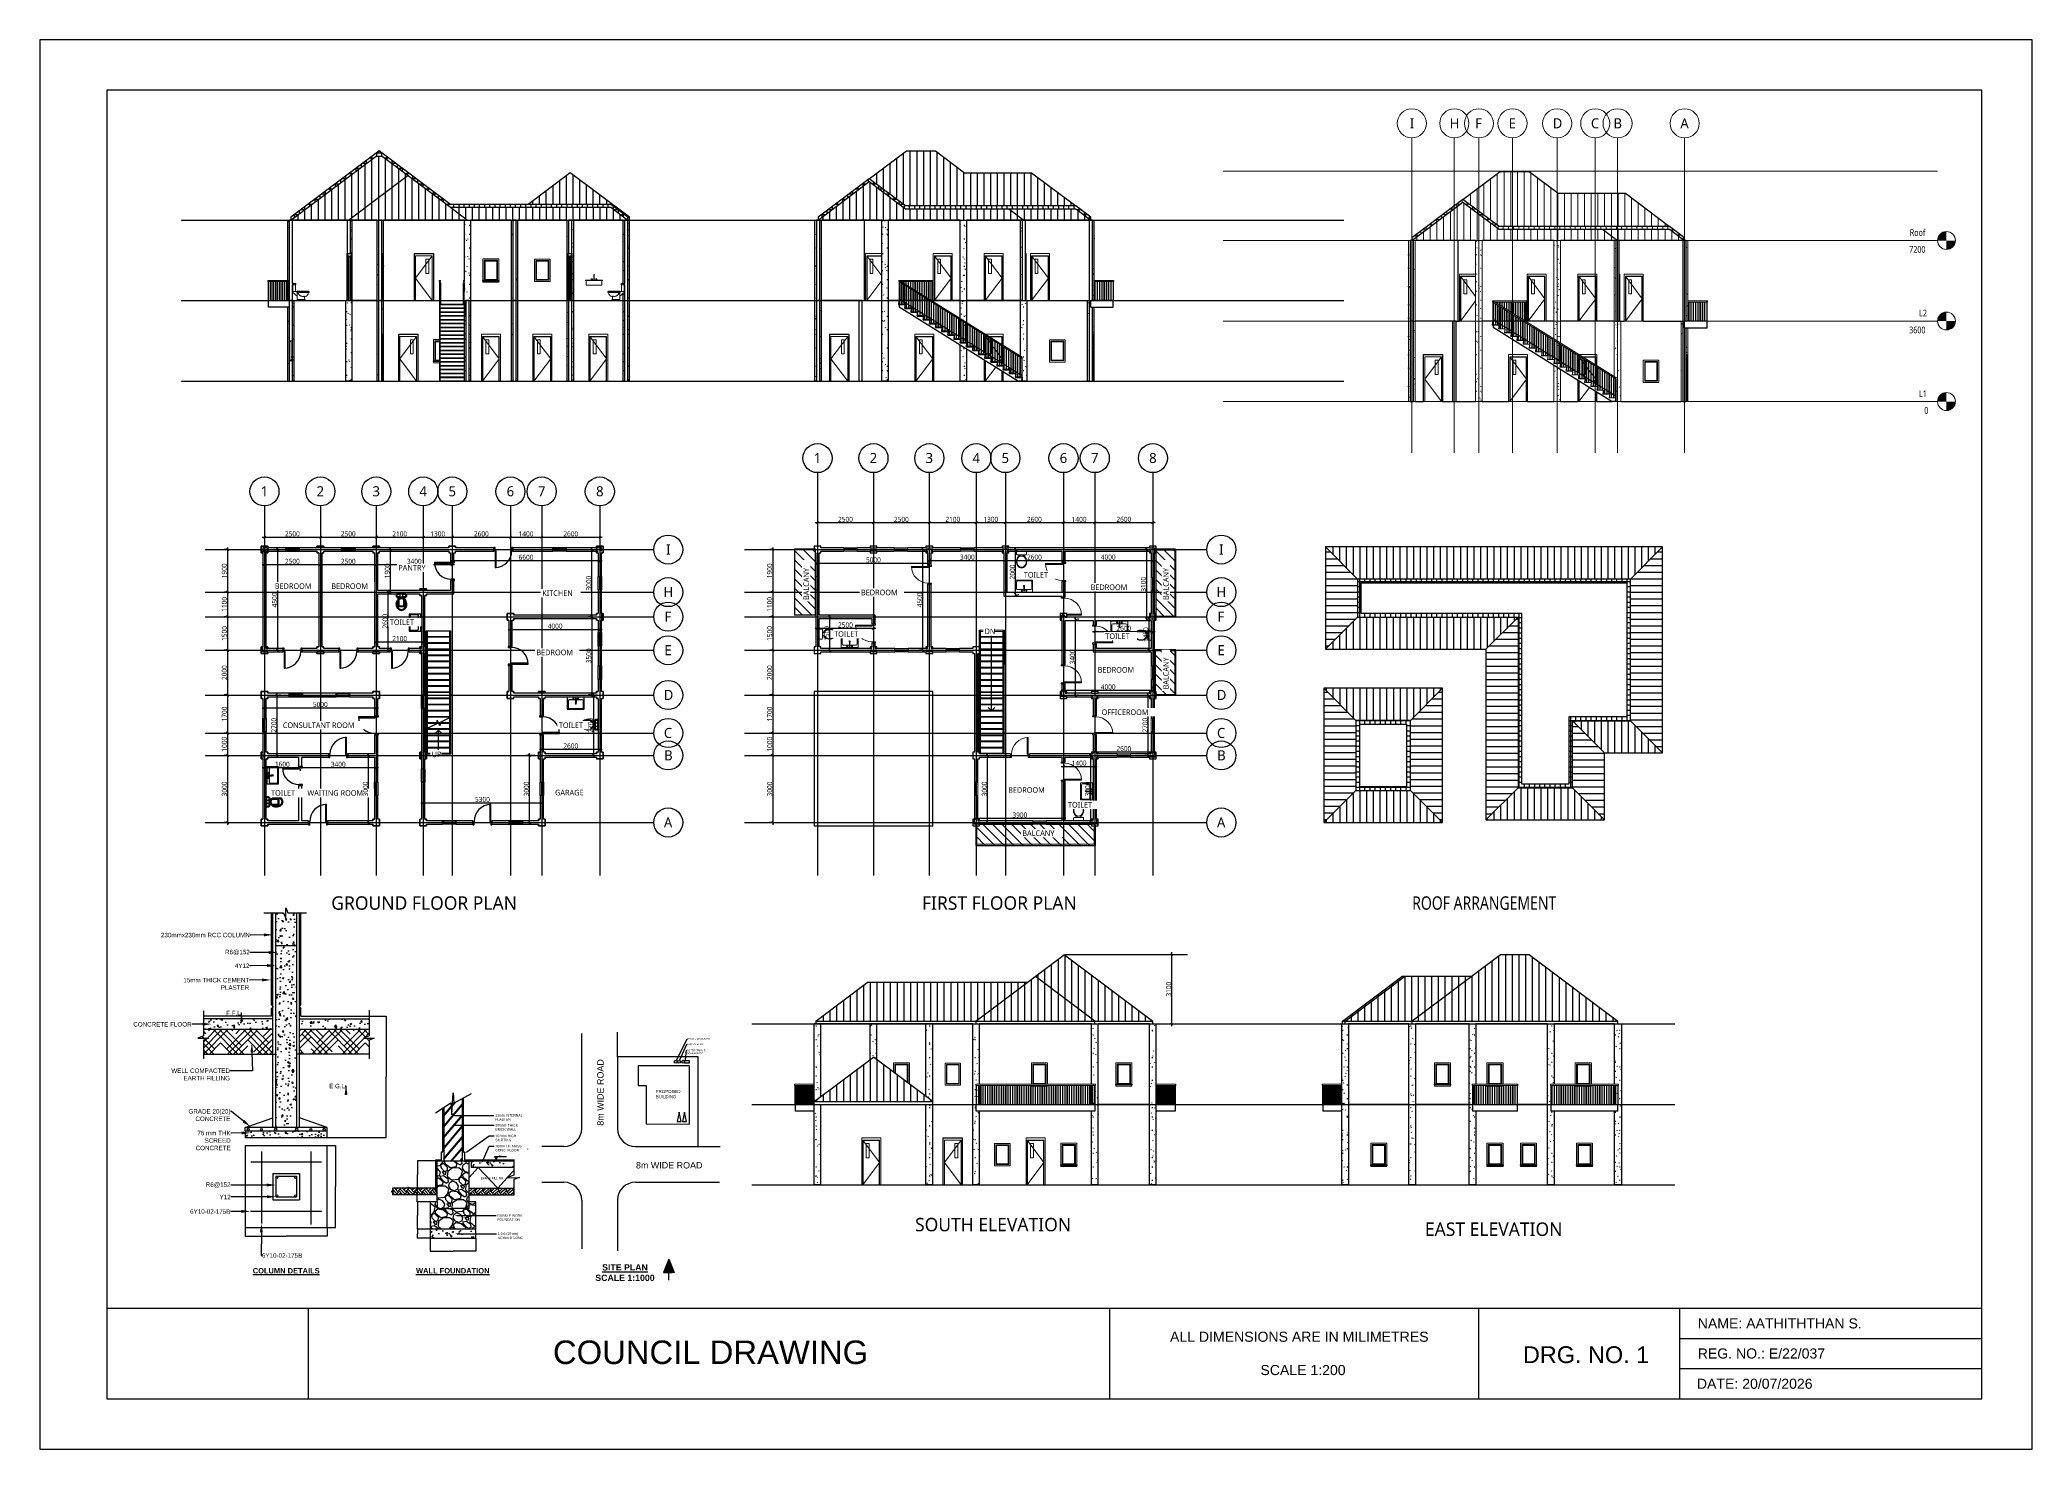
# Paper-space layout 'Layout1' of a CAD drawing. Header units: millimetres. Extents: x 113 to 707, y 77 to 497.
# The model-space entities are those that its viewports show. They can reach past a viewport. Long polylines and large blocks are cut down to what shows.
import ezdxf
from ezdxf import colors
from ezdxf.entities.mleader import LeaderData, LeaderLine
from ezdxf.math import Vec2, Vec3

# ---------------------------------------------------------------- set-up
doc = ezdxf.new("R2010")
doc.units = ezdxf.units.MM
doc.layers.get('0').update_dxf_attribs({"color": 250})
doc.layers.get('Defpoints').update_dxf_attribs({"color": 255})
for name, color, linetype, lineweight in [('A-DOOR', 255, 'Continuous', 15), ('A-DOOR-FRAM', 255, 'Continuous', 18), ('A-FLOR-HRAL', 255, 'Continuous', 9), ('A-FLOR-LEVL', 255, 'Continuous', 9), ('A-GENM', 255, 'Continuous', 9), ('A-GLAZ', 255, 'Continuous', 15), ('P-SANR-FIXT', 255, 'Continuous', 9), ('S-GRID-IDEN', 255, 'Continuous', 9)]:
    doc.layers.add(name, color=color, linetype=linetype, lineweight=lineweight)
doc.styles.get("Standard").update_dxf_attribs({"font": 'arial.ttf'})
doc.styles.add('Trebuchet MS', font='trebuc.ttf', dxfattribs={"width": 0.8, "height": 250})
doc.styles.add('Trebuchet MS_1', font='trebuc.ttf', dxfattribs={"height": 450})
doc.styles.add('Trebuchet MS_2', font='trebuc.ttf', dxfattribs={"width": 0.8, "height": 225})
doc.styles.add('Trebuchet MS_3', font='trebuc.ttf', dxfattribs={"height": 450})
doc.styles.add('Trebuchet MS_4', font='trebuc.ttf', dxfattribs={"width": 0.8, "height": 225})
doc.styles.add('Trebuchet MS_5', font='trebuc.ttf', dxfattribs={"height": 250})
doc.styles.add('Trebuchet MS_6', font='trebuc.ttf', dxfattribs={"height": 600})
doc.dimstyles.new('Linear_-_2_25mm_Trebuchet_MS', dxfattribs={"dimscale": 304.8, "dimtxt": 231.963954, "dimasz": 0.328084, "dimexe": 0.492126, "dimexo": 0.492126, "dimgap": 0.098425, "dimtad": 1, "dimdec": 0, "dimzin": 0, "dimdsep": 46, "dimtxsty": 'Trebuchet MS_4', "dimblk1": 'OBLIQUE', "dimblk2": 'OBLIQUE', "dimsah": 1, "dimcen": 0.09, "dimdle": 0.328084, "dimazin": 0, "dimtfac": 1, "dimtdec": 4, "dimtix": 1, "dimtmove": 0, "dimatfit": 3, "dimfxl": 1, "dimtvp": 1, "dimtolj": 1, "dimtzin": 0, "dimarcsym": 2})
doc.dimstyles.get("Standard").update_dxf_attribs({"dimtxt": 0.18, "dimasz": 0.18, "dimexe": 0.18, "dimexo": 0.0625, "dimgap": 0.09, "dimtad": 0, "dimtih": 1, "dimtoh": 1, "dimdec": 4, "dimzin": 0, "dimdsep": 46, "dimtxsty": 'Standard', "dimcen": 0.09, "dimadec": 0, "dimazin": 0, "dimtfac": 1, "dimtdec": 4, "dimtofl": 0, "dimtmove": 0, "dimatfit": 3, "dimfxl": 1, "dimtolj": 1, "dimtzin": 0, "dimarcsym": 0})
pattern_1 = [(50, (16787.74, 27944.3), (728.737, -63.756), [76.2, -838.2]), (355, (16787.74, 27944.3), (-140.97, 764.23), [60.96, -670.56]), (100.451, (16848.5, 27939), (587.77, 700.467), [64.76, -712.36]), (46.184, (16787.7, 28147.5), (1084.316, -168.17), [114.3, -1257.3]), (96.636, (16878.1, 28133.5), (949.61, 989.71), [97.14, -1068.54]), (351.184, (16787.7, 28147.5), (949.62, 989.7), [91.44, -1005.84]), (21, (16889.34, 28096.7), (606.458, -409.06), [76.2, -838.2]), (326, (16889.34, 28096.7), (247.21, 736.753), [60.96, -670.56]), (71.451, (16939.9, 28062.6), (853.67, 327.685), [64.76, -712.36]), (37.5, (16787.74, 27944.3), (12.3547, 338.22), [33.528, -628.904, 33.528, -647.192, -673.1]), (37.5, (16787.74, 27944.3), (12.3547, 338.22), [-1343.152, 33.528, -639.572]), (7.5, (16787.74, 27944.3), (267.279, 400.722), [33.528, -354.584, 33.528, -613.664, -256.54]), (7.5, (16787.74, 27944.3), (267.279, 400.722), [-1035.304, 33.528, -223.012]), (327.5, (16561.17, 27944.3), (542.3633, -22.9153), [33.528, -220.472, 33.528, -758.952, -1051.56]), (327.5, (16561.17, 27944.3), (542.3633, -22.9153), [-1046.48, 33.528, -1018.032]), (317.5, (16459.57, 27944.3), (592.517, 101.707), [33.528, -296.672, 33.528, -492.76, -746.76]), (317.5, (16459.57, 27944.3), (592.517, 101.707), [-856.488, 33.528, -713.232])]
pattern_2 = [(50, (-239.4, 6016.45), (728.739, -63.756), [76.2, -838.2]), (355, (-239.4, 6016.45), (-140.974, 764.227), [60.96, -670.562]), (100.4514, (-178.7, 6011.14), (587.765, 700.47), [64.76, -712.36]), (46.184, (-239.4, 6219.65), (1084.316, -168.17), [114.3, -1257.3]), (96.6356, (-149.1, 6205.6), (949.617, 989.704), [97.14, -1068.54]), (351.184, (-239.4, 6219.7), (949.617, 989.704), [91.44, -1005.84]), (21, (-137.8, 6168.85), (606.458, -409.06), [76.2, -838.2]), (326, (-137.8, 6168.85), (247.208, 736.752), [60.96, -670.56]), (71.4514, (-87.3, 6134.76), (853.666, 327.69), [64.76, -712.36]), (37.5, (-239.43, 6016.45), (12.3544, 338.2202), [0, -662.432, 0, -680.72, 0, -673.1]), (7.5, (-239.43, 6016.45), (267.2787, 400.7223), [0, -388.112, 0, -647.192, 0, -256.54]), (327.5, (-466, 6016.45), (542.3624, -22.915), [0, -254, 0, -792.48, 0, -1051.56]), (317.5, (-567.6, 6016.45), (592.517, 101.706), [0, -330.2, 0, -526.288, 0, -746.76])]
pattern_3 = [(11.0128, (16837.05, 6503.88), (11994.306, 2411.1706), [136.69, -13532.193]), (327.9697, (16971.22, 6529.995), (-10348.40823, 6525.91503), [234.562, -23221.62]), (275.5104, (17170.07, 6405.59), (-1388.2521, 15039.9911), [165.393, -16373.89]), (50.2737, (17639.385, 6369.98), (-13040.29495, -15616.8295), [213.6, -21146.575]), (75.8337, (17775.9, 6534.264), (-3280.26037, -12794.18446), [209.453, -20735.923]), (140.2737, (17827.163, 6737.35), (15616.8295, -13040.29495), [213.6, -21146.575]), (180.6942, (17662.88, 6873.865), (16662.81845, 165.36396), [282.477, -27965.246]), (215.2553, (17380.424, 6870.443), (-19131.66515, -13570.99247), [266.688, -26402.103]), (264.4296, (17162.65, 6716.505), (-1457.4634, -15439.93033), [214.325, -21218.22]), (318.2364, (17141.846, 6503.19), (-8314.1064, 7537.2984), [244.685, -11989.575]), (5.39744, (17324.356, 6340.217), (16462.84884, 1588.2217), [316.43, -31326.71]), (281.814, (16842.2, 6983.425), (2011.2314, -9148.5905), [108, -10692.226]), (314.4692, (16864.31, 6877.71), (-9325.4897, 9571.6002), [205.473, -20341.856]), (8, (17008.25, 6731.1), (611.44, 811.41), [143.68, -1293.16]), (346.1986, (16991.68, 6590.91), (-5279.9565, 1434.393), [77.38, -7660.25]), (74.8014, (17066.82, 6572.45), (-1022.9185, -3045.685), [109.43, -5361.9]), (173.9638, (17095.5, 6678.05), (-3657.129, 211.505), [177.73, -5746.52]), (304.565, (16918.76, 6696.74), (-1011.383, 2034.302), [128.51, -3084.36]), (159.3895, (17537.44, 6217.81), (-9948.469, 3680.1996), [180.035, -17823.53]), (213.3462, (17368.926, 6281.19), (9971.5394, 6479.7742), [151.04, -14952.886]), (76.1986, (16796.48, 6534.46), (-1434.393, -5279.9565), [154.75, -7582.87]), (126.6105, (16833.393, 6684.74), (6279.8046, -8548.68167), [180.035, -17823.53]), (122.444, (17916.53, 6720.89), (2834.1803, -4680.0477), [173.614, -8507.09]), (77.7751, (17823.395, 6867.405), (-2668.8163, -11982.7708), [145.47, -14401.44]), (209.8014, (17399.8, 7351.98), (-4680.0477, -2834.1803), [154.75, -7582.87]), (160.354, (17265.52, 7275.07), (12994.1541, -4703.1181), [170.313, -16860.95]), (212.444, (17797.4, 7052.38), (4680.0477, 2834.1803), [86.81, -8593.9]), (244.31, (17448.5, 7315.3), (-1634.363, -3857.099), [51.81, -5128.8]), (308.964, (17426.03, 7268.6), (-1822.797, 2645.746), [209.45, -3979.62]), (329.009, (17557.743, 7105.75), (-8725.58085, 5303.02696), [194.107, -19216.546]), (86.69, (17150.54, 6751.08), (-411.474, -2234.271), [146.53, -3516.71]), (136.1572, (17158.997, 6897.36), (-12571.1444, 12017.37644), [255.823, -25326.404]), (203.9454, (16974.49, 7074.565), (7525.7632, 3234.1195), [104.6, -10355.76]), (233, (16878.9, 7032.1), (199.97, -1422.86), [60.96, -955.04]), (263.2564, (17555.63, 7069.18), (1034.4537, 8125.672), [141.147, -13973.576]), (191.0128, (17539.05, 6929.01), (-11994.306, -2411.1706), [273.377, -13395.505]), (143, (17270.7, 6876.8), (-1422.86, -199.97), [264.16, -751.84]), (108.3048, (17059.74, 7035.763), (-3834.02834, 11794.3364), [160.644, -15903.727]), (37.0546, (17009.29, 7188.28), (3257.19, 2634.2106), [147.93, -7248.66]), (350.646, (17127.348, 7277.42), (21531.30052, -3503.30043), [240.858, -23844.986]), (318.4261, (17365.003, 7238.27), (9936.93375, -8760.1865), [254.812, -25226.34])]
pattern_4 = [(0, (26031.60487, 4645.96807), (0.936522045, 0.46826102), [0.46826102, -0.46826102, 0, -0.46826102, 0, -0.46826102])]
pattern_5 = [(50, (41522.4, 27944.3), (728.737, -63.756), [76.2, -838.2]), (355, (41522.4, 27944.3), (-140.97, 764.228), [60.96, -670.56]), (100.451, (41583.1, 27939), (587.77, 700.467), [64.76, -712.36]), (46.184, (41522.4, 28147.5), (1084.316, -168.17), [114.3, -1257.3]), (96.636, (41612.7, 28133.5), (949.61, 989.71), [97.14, -1068.54]), (351.184, (41522.4, 28147.5), (949.62, 989.7), [91.44, -1005.84]), (21, (41624, 28096.7), (606.458, -409.06), [76.2, -838.2]), (326, (41624, 28096.7), (247.21, 736.753), [60.96, -670.56]), (71.451, (41674.5, 28062.6), (853.67, 327.685), [64.76, -712.36]), (37.5, (41522.4, 27944.3), (12.3547, 338.22), [33.528, -628.904, 33.528, -647.192, -673.1]), (37.5, (41522.4, 27944.3), (12.3547, 338.22), [-1343.152, 33.528, -639.572]), (7.5, (41522.4, 27944.3), (267.279, 400.722), [33.528, -354.584, 33.528, -613.664, -256.54]), (7.5, (41522.4, 27944.3), (267.279, 400.722), [-1035.304, 33.528, -223.012]), (327.5, (41295.82, 27944.3), (542.3633, -22.9153), [33.528, -220.472, 33.528, -758.952, -1051.56]), (327.5, (41295.82, 27944.3), (542.3633, -22.9153), [-1046.48, 33.528, -1018.032]), (317.5, (41194.2, 27944.3), (592.517, 101.707), [33.528, -296.672, 33.528, -492.76, -746.76]), (317.5, (41194.2, 27944.3), (592.517, 101.707), [-856.488, 33.528, -713.232])]
pattern_6 = [(135, (41522.4, 27944.3), (-212.132, -212.132), [])]
pattern_7 = [(0, (64315.68, 28061.19), (0, 230), []), (90, (64315.68, 28061.19), (-230, 1e-14), [])]
pattern_8 = [(0, (42775.89, 9367.21), (812.8, 203.2), [33.528, -576.072, 33.528, -576.072, -3251.2]), (0, (42775.89, 9367.21), (812.8, 203.2), [-1219.2, 33.528, -1185.672, 33.528, -576.072, -1422.4]), (0, (42775.89, 9367.21), (812.8, 203.2), [-3048, 33.528, -372.872, 33.528, -982.472]), (120, (43080.69, 9468.81), (-582.3764, 602.3054), [33.528, -576.072, 33.528, -576.072, -3251.2]), (120, (43080.69, 9468.81), (-582.3764, 602.3054), [-1219.2, 33.528, -1185.672, 33.528, -576.072, -1422.4]), (120, (43080.69, 9468.81), (-582.3764, 602.3054), [-3048, 33.528, -372.872, 33.528, -982.472]), (240, (43182.29, 9875.21), (-230.4236, -805.5054), [33.528, -576.072, 33.528, -576.072, -3251.2]), (240, (43182.29, 9875.21), (-230.4236, -805.5054), [-1219.2, 33.528, -1185.672, 33.528, -576.072, -1422.4]), (240, (43182.29, 9875.21), (-230.4236, -805.5054), [-3048, 33.528, -372.872, 33.528, -982.472])]
pattern_9 = [(0, (59828.6, 9367.21), (812.8, 203.2), [33.528, -576.072, 33.528, -576.072, -3251.2]), (0, (59828.6, 9367.21), (812.8, 203.2), [-1219.2, 33.528, -1185.672, 33.528, -576.072, -1422.4]), (0, (59828.6, 9367.21), (812.8, 203.2), [-3048, 33.528, -372.872, 33.528, -982.472]), (120, (60133.4, 9468.81), (-582.3764, 602.3054), [33.528, -576.072, 33.528, -576.072, -3251.2]), (120, (60133.4, 9468.81), (-582.3764, 602.3054), [-1219.2, 33.528, -1185.672, 33.528, -576.072, -1422.4]), (120, (60133.4, 9468.81), (-582.3764, 602.3054), [-3048, 33.528, -372.872, 33.528, -982.472]), (240, (60235, 9875.21), (-230.4236, -805.5054), [33.528, -576.072, 33.528, -576.072, -3251.2]), (240, (60235, 9875.21), (-230.4236, -805.5054), [-1219.2, 33.528, -1185.672, 33.528, -576.072, -1422.4]), (240, (60235, 9875.21), (-230.4236, -805.5054), [-3048, 33.528, -372.872, 33.528, -982.472])]
pattern_10 = [(216.87, (-3232.11, 5778.75), (1904.9977, 1270.0034), [317.5, -2857.5]), (206.565, (-2851.1, 5588.25), (-635, -635), [709.95, -709.95]), (198.435, (-2851.11, 5270.75), (-1269.999, -635.0014), [401.61, -1606.437])]
pattern_11 = [(0, (18741.59, 50443.75), (812.8, 203.2), [33.528, -576.072, 33.528, -576.072, -3251.2]), (0, (18741.59, 50443.75), (812.8, 203.2), [-1219.2, 33.528, -1185.672, 33.528, -576.072, -1422.4]), (0, (18741.59, 50443.75), (812.8, 203.2), [-3048, 33.528, -372.872, 33.528, -982.472]), (120, (19046.39, 50545.35), (-582.3764, 602.3054), [33.528, -576.072, 33.528, -3827.272]), (120, (19046.39, 50545.35), (-582.3764, 602.3054), [-643.128, -576.072, 33.528, -1185.672, -2032]), (120, (19046.39, 50545.35), (-582.3764, 602.3054), [-2438.4, 33.528, -576.072, 33.528, -1388.872]), (120, (19046.39, 50545.35), (-582.3764, 602.3054), [-3081.528, -372.872, 33.528, -982.472]), (240, (19147.99, 50951.75), (-230.4236, -805.5054), [33.528, -576.072, 33.528, -3827.272]), (240, (19147.99, 50951.75), (-230.4236, -805.5054), [-643.128, -576.072, 33.528, -1185.672, -2032]), (240, (19147.99, 50951.75), (-230.4236, -805.5054), [-2438.4, 33.528, -576.072, 33.528, -1388.872]), (240, (19147.99, 50951.75), (-230.4236, -805.5054), [-3081.528, -372.872, 33.528, -982.472])]
pattern_12 = [(0, (43717.83, 50443.75), (812.8, 203.2), [33.528, -576.072, 33.528, -576.072, -3251.2]), (0, (43717.83, 50443.75), (812.8, 203.2), [-1219.2, 33.528, -1185.672, 33.528, -576.072, -1422.4]), (0, (43717.83, 50443.75), (812.8, 203.2), [-3048, 33.528, -372.872, 33.528, -982.472]), (120, (44022.63, 50545.35), (-582.3764, 602.3054), [33.528, -576.072, 33.528, -3827.272]), (120, (44022.63, 50545.35), (-582.3764, 602.3054), [-643.128, -576.072, 33.528, -1185.672, -2032]), (120, (44022.63, 50545.35), (-582.3764, 602.3054), [-2438.4, 33.528, -576.072, 33.528, -1388.872]), (120, (44022.63, 50545.35), (-582.3764, 602.3054), [-3081.528, -372.872, 33.528, -982.472]), (240, (44124.23, 50951.75), (-230.4236, -805.5054), [33.528, -576.072, 33.528, -3827.272]), (240, (44124.23, 50951.75), (-230.4236, -805.5054), [-643.128, -576.072, 33.528, -1185.672, -2032]), (240, (44124.23, 50951.75), (-230.4236, -805.5054), [-2438.4, 33.528, -576.072, 33.528, -1388.872]), (240, (44124.23, 50951.75), (-230.4236, -805.5054), [-3081.528, -372.872, 33.528, -982.472])]
pattern_13 = [(0, (70270.64, 49527.88), (812.8, 203.2), [33.528, -576.072, 33.528, -576.072, -3251.2]), (0, (70270.64, 49527.88), (812.8, 203.2), [-1219.2, 33.528, -1185.672, 33.528, -576.072, -1422.4]), (0, (70270.64, 49527.88), (812.8, 203.2), [-3048, 33.528, -372.872, 33.528, -982.472]), (120, (70575.44, 49629.48), (-582.3764, 602.3054), [33.528, -576.072, 33.528, -3827.272]), (120, (70575.44, 49629.48), (-582.3764, 602.3054), [-643.128, -576.072, 33.528, -1185.672, -2032]), (120, (70575.44, 49629.48), (-582.3764, 602.3054), [-2438.4, 33.528, -576.072, 33.528, -1388.872]), (120, (70575.44, 49629.48), (-582.3764, 602.3054), [-3081.528, -372.872, 33.528, -982.472]), (240, (70677.04, 50035.88), (-230.4236, -805.5054), [33.528, -576.072, 33.528, -3827.272]), (240, (70677.04, 50035.88), (-230.4236, -805.5054), [-643.128, -576.072, 33.528, -1185.672, -2032]), (240, (70677.04, 50035.88), (-230.4236, -805.5054), [-2438.4, 33.528, -576.072, 33.528, -1388.872]), (240, (70677.04, 50035.88), (-230.4236, -805.5054), [-3081.528, -372.872, 33.528, -982.472])]

psp = doc.layouts.get("Layout1")

msp = doc.modelspace()

# ---------------------------------------------------------------- texts
at = {"color": 0, "char_height": 600, "attachment_point": 1, "bg_fill": 3, "box_fill_scale": 1.25, "bg_fill_color": 256, "bg_fill_true_color": 13158600, "bg_fill_transparency": 0}
for s, insert, width, style in [('GROUND FLOOR PLAN', (14407.34647, 22266.7324), 9964.975625, 'Trebuchet MS_6'), ('FIRST FLOOR PLAN', (40821.74867, 22266.7324), 8537.971875, 'Trebuchet MS_6'), ('ROOF ARRANGEMENT', (62747.785, 22266.7324), 9692.401875, 'Trebuchet MS_2'), ('SOUTH ELEVATION', (40514.96717, 7891.999), 8497.8875, 'Trebuchet MS_1'), ('EAST ELEVATION', (63315.50605, 7686.49465), 7632.065, 'Trebuchet MS_1')]:
    msp.add_mtext(s, dxfattribs=dict(at, insert=insert, width=width, style=style))
at = {"color": 0, "insert": (26298.18207, 11899.98796), "char_height": 0.5, "attachment_point": 1, "rotation": 90}
msp.add_mtext_dynamic_manual_height_columns('8m{\\H572x; 8m WIDE ROAD}', width=4400.0094674, gutter_width=2.5, heights=[3.41747], dxfattribs=at)
at = {"color": 0, "attachment_point": 1}
for s, width, gutter_width, heights, insert, char_height in [('PROPOSED BUILDING', 1080.440023, 2.5, [0], (28916.949, 13614.18646), 140), ('30mm', 162.0565625, 198.75679, [49.03362], (21907.17843, 10696.55108), 39.751357), ('8m{\\H572x; 8m WIDE ROAD}', 4400.0094674, 2.5, [3.41747], (27920.84409, 10387.4323), 0.5), ('GL', 228.5493718, 466.66665, [0], (17779.69138, 9352.18305), 93.33333), ('EARTH FILLING', 1096.7223906, 481.07013, [0], (21096.42618, 9715.99156), 96.2140266), ('{\\fArial|b1|i0|c0|p34;\\LCOLUMN DETAILS}', 3358.8232645, 1197.20551, [0], (10894.94817, 5647.85093), 239.4411017), ('{\\fArial|b1|i0|c0|p34;\\LWALL FOUNDATION}', 3358.8232645, 1197.20551, [0], (18194.94817, 5647.85093), 239.4411017), ('\\pxqc;{\\fArial|b1|i0|c0|p34;\\H1.16667x;\\LSITE PLAN\\fArial|b0|i0|c0|p34;\\l^J\\fArial|b1|i0|c0|p34;SCALE 1:1000}', 3868.6711135, 2.5, [0], (25607.54286, 5819.96784), 240)]:
    msp.add_mtext_dynamic_manual_height_columns(s, width=width, gutter_width=gutter_width, heights=heights, dxfattribs=dict(at, insert=insert, char_height=char_height))

# ---------------------------------------------------------------- blocks, each defined once
blk = doc.blocks.new('template block')
for p, q in [((594, 420), (0, 420)), ((0, 420), (0, 0)), ((594, 0), (594, 420)), ((579, 405), (20, 405)), ((20, 405), (20, 15)), ((579, 15), (579, 405)), ((20, 42), (579, 42)), ((80, 42), (80, 15)), ((319, 15), (319, 42)), ((429, 15), (429, 42)), ((489, 15), (489, 42)), ((594, 20), (594, 47)), ((489, 33), (579, 33)), ((489, 24), (579, 24)), ((20, 15), (579, 15)), ((0, 0), (594, 0))]:
    blk.add_line(p, q)
at = {"attachment_point": 1}
for s, width, heights, insert, char_height in [('NAME: AATHITHTHAN S.', 81.3317, [2.5], (494.31, 38.98), 3), ('\\pxqc;COUNCIL DRAWING', 215.4365, [13.02], (92.25, 32.37), 7), ('ALL DIMENSIONS ARE IN MILIMETRES', 91.4856, [2.5], (336.96, 35), 3), ('DRG. NO. 1', 39.9394, [1.28], (442.18, 30.65), 5), ('REG. NO.: E/22/037', 45.864, [2.5], (494.3, 30.01), 3), ('SCALE 1:200', 41.8262, [2.5], (363.91, 25.07), 3), ('DATE: 20/07/2026', 82.1801, [2.5], (494.05, 20.99), 3)]:
    blk.add_mtext_dynamic_manual_height_columns(s, width=width, gutter_width=12.5, heights=heights, dxfattribs=dict(at, insert=insert, char_height=char_height))
blk = doc.blocks.new('M_Door-Passage-Single-Vision_Lite - 750 x 2000mm-1696654-L1 - Architectural')
for p, q in [((-375, 56.35), (-425, 56.35)), ((-425, 56.35), (-425, -93.65)), ((-375, -93.65), (-375, 56.35)), ((375, 806.35), (330, 806.35)), ((330, 806.35), (330, 56.35)), ((330, 56.35), (375, 56.35)), ((375, 56.35), (375, 806.35)), ((375, 56.35), (375, -93.65)), ((425, 56.35), (375, 56.35)), ((425, -93.65), (425, 56.35)), ((-425, -93.65), (-375, -93.65)), ((375, -93.65), (425, -93.65))]:
    blk.add_line(p, q)
blk.add_arc((375, 56.35), 750, 90, 180)
blk = doc.blocks.new('M_Window-Fixed - 600 x 900mm-1696655-L1 - Architectural')
for p, q in [((-300, 75), (300, 75)), ((-300, -75), (-300, 75)), ((-261.9, 75), (-300, 75)), ((-287.3, 75), (-287.3, 30.55)), ((-287.3, 30.55), (-268.25, 30.55)), ((-261.9, 30.55), (-268.25, 30.55)), ((-268.25, 30.55), (-268.25, -13.9)), ((261.9, 75), (-261.9, 75)), ((-261.9, 75), (-261.9, 30.55)), ((261.9, 52.775), (-261.9, 52.775)), ((261.9, 75), (261.9, 30.55)), ((300, 75), (261.9, 75)), ((261.9, 30.55), (268.25, 30.55)), ((268.25, 30.55), (268.25, -13.9)), ((287.3, 30.55), (268.25, 30.55)), ((287.3, 75), (287.3, 30.55)), ((300, 75), (300, -75)), ((-268.25, -13.9), (-300, -13.9)), ((300, -75), (-300, -75)), ((-268.25, -13.9), (268.25, -13.9)), ((300, -13.9), (268.25, -13.9))]:
    blk.add_line(p, q)
blk = doc.blocks.new('Top Rail Type - Top Rail_Internal_-1694300-L1 - Architectural')
at = {"layer": 'A-FLOR-HRAL'}
for p, q in [((2916, 993), (2916, 899)), ((2966, 993), (2916, 993)), ((2916, 993), (2916, 693)), ((2916, 899), (2966, 899)), ((2916, 693), (2916, 899)), ((2966, 899), (2966, 993)), ((2966, 993), (2966, 693)), ((2966, 899), (2966, 693)), ((2916, 693), (2966, 693)), ((2966, 693), (2916, 693))]:
    blk.add_line(p, q, dxfattribs=at)
blk = doc.blocks.new('Top Rail Type - Top Rail_Internal_-V1-L1 - Architectural')
for p, q in [((2916, 6193), (2966, 6193)), ((2916, 2301), (2916, 6193)), ((2966, 2324), (2966, 6193)), ((2966, 2324), (2916, 2301)), ((2916, 693), (2916, 2301)), ((2966, 693), (2966, 2324)), ((2916, 693), (2966, 693))]:
    blk.add_line(p, q)
blk = doc.blocks.new('Top Rail Type - Top Rail_Internal_-1694311-L1 - Architectural')
at = {"layer": 'A-FLOR-HRAL'}
for p, q in [((1867, 993), (1867, 899)), ((1917, 993), (1867, 993)), ((1867, 993), (1867, 693)), ((1867, 899), (1917, 899)), ((1867, 693), (1867, 899)), ((1917, 899), (1917, 993)), ((1917, 993), (1917, 693)), ((1917, 899), (1917, 693)), ((1867, 693), (1917, 693)), ((1917, 693), (1867, 693))]:
    blk.add_line(p, q, dxfattribs=at)
blk = doc.blocks.new('Top Rail Type - Top Rail_Internal_-V2-L1 - Architectural')
for p, q in [((1867, 6193), (1917, 6193)), ((1867, 1811), (1867, 6193)), ((1917, 1835), (1917, 6193)), ((1917, 1835), (1867, 1811)), ((1867, 693), (1867, 1811)), ((1917, 693), (1917, 1835)), ((1867, 693), (1917, 693))]:
    blk.add_line(p, q)
blk = doc.blocks.new('M_Water Closet - Flush Tank - Private - 6_1 Lpf-1532501-L1 - Architectural')
for p, q in [((0, 200), (25, 225)), ((25, 225), (0, 200)), ((0, -200), (0, 200)), ((0, 200), (0, -200)), ((137, 203), (16, 203)), ((16, 203), (16, -203)), ((16, 203), (137, 203)), ((16, 63), (16, 203)), ((137, 63), (16, 63)), ((216, 63), (16, 63)), ((16, 63), (16, -64)), ((25, 225), (127, 225)), ((127, 225), (25, 225)), ((127, 225), (152, 200)), ((152, 200), (127, 225)), ((137, -203), (137, 203)), ((137, 203), (137, 63)), ((137, -64), (137, 63)), ((137, 63), (195, 63)), ((152, 200), (152, -200)), ((152, -200), (152, 200)), ((195, 63), (216, 63)), ((203, -140), (203, 140)), ((203, 140), (574, 140)), ((574, 140), (203, 140)), ((203, 140), (203, -140)), ((216, 110), (216, 106)), ((219, 110), (216, 110)), ((216, 110), (216, -110)), ((543, 110), (216, 110)), ((216, 106), (216, 63)), ((216, 63), (216, -64)), ((255, 110), (219, 110)), ((543, -110), (543, 110)), ((543, -110), (543, 110)), ((574, 140), (574, -140)), ((574, -140), (574, 140)), ((25, -225), (0, -200)), ((0, -200), (25, -225)), ((16, -203), (16, -64)), ((16, -64), (137, -64)), ((16, -64), (216, -64)), ((16, -203), (137, -203)), ((137, -203), (16, -203)), ((127, -225), (25, -225)), ((25, -225), (127, -225)), ((152, -200), (127, -225)), ((127, -225), (152, -200)), ((137, -64), (137, -203)), ((195, -64), (137, -64)), ((216, -64), (195, -64)), ((574, -140), (203, -140)), ((203, -140), (574, -140)), ((216, -64), (216, -106)), ((216, -106), (216, -110)), ((216, -110), (219, -110)), ((216, -110), (543, -110)), ((219, -110), (255, -110))]:
    blk.add_line(p, q)
at = {"flags": 128}
for points in [[(743, 0), (737, 46), (720, 91), (692, 132), (655, 167), (609, 195), (558, 215), (503, 226), (446, 228), (390, 220), (336, 204), (289, 178), (248, 146), (216, 107), (195, 63)], [(195, 63), (204, 85), (216, 106)], [(215, 0), (221, 47), (239, 91), (269, 131), (308, 164), (356, 189), (408, 204), (464, 210), (519, 204), (572, 189), (619, 164), (658, 131), (688, 91), (706, 47), (712, 0)], [(712, 0), (706, 47), (688, 91), (658, 131), (619, 164), (572, 189), (519, 204), (464, 210), (408, 204), (356, 189), (308, 164), (269, 131), (239, 91), (221, 47), (215, 0)], [(219, 110), (217, 108), (216, 106)], [(219, 110), (248, 146), (286, 176), (329, 200), (377, 217), (429, 227), (481, 228), (533, 221), (583, 207), (628, 185), (667, 156), (699, 122), (723, 84), (738, 43), (743, 0)], [(195, -64), (216, -107), (248, -146), (289, -178), (336, -204), (390, -220), (446, -228), (503, -226), (558, -215), (609, -195), (655, -167), (692, -132), (720, -91), (737, -46), (743, 0)], [(216, -106), (204, -85), (195, -64)], [(712, 0), (706, -47), (688, -91), (658, -131), (619, -164), (572, -189), (519, -204), (464, -210), (408, -204), (356, -189), (308, -164), (269, -131), (239, -91), (221, -47), (215, 0)], [(215, 0), (221, -47), (239, -91), (269, -131), (308, -164), (356, -189), (408, -204), (464, -210), (519, -204), (572, -189), (619, -164), (658, -131), (688, -91), (706, -47), (712, 0)], [(216, -106), (217, -108), (219, -110)], [(743, 0), (737, -46), (720, -90), (693, -131), (656, -166), (611, -194), (560, -214), (505, -226), (449, -228), (393, -221), (340, -205), (292, -180), (251, -148), (219, -110)]]:
    blk.add_lwpolyline(points, dxfattribs=at)
for points in [[(712, 0), (712, 9), (711, 26), (705, 51), (696, 75), (683, 97), (667, 118), (649, 136), (629, 152), (607, 166), (584, 178), (560, 188), (536, 195), (510, 200), (485, 203), (459, 204), (433, 202), (408, 198), (383, 193), (358, 184), (334, 174), (312, 162), (291, 147), (271, 130), (260, 117), (255, 110)], [(255, -110), (260, -117), (271, -130), (291, -147), (312, -162), (334, -174), (358, -184), (383, -193), (408, -198), (433, -202), (459, -204), (485, -203), (510, -200), (536, -195), (560, -188), (584, -178), (607, -166), (629, -152), (649, -136), (667, -118), (683, -97), (696, -75), (705, -51), (711, -26), (712, -9), (712, 0)]]:
    blk.add_open_spline(points, degree=3)
for points, knots in [([(543, 110), (536, 110), (522, 110), (493, 110), (456, 110), (412, 110), (367, 110), (331, 110), (305, 110), (288, 110), (274, 110), (265, 110), (259, 110), (256, 110), (255, 110), (255, 110)], [-1, -1, -1, -1, -0.941667, -0.883333, -0.766667, -0.65, -0.533333, -0.4, -0.333333, -0.266667, -0.2, -0.133333, -0.1, -0.066667, 0, 0, 0, 0]), ([(255, -110), (255, -110), (255, -110), (258, -110), (261, -110), (265, -110), (270, -110), (275, -110), (281, -110), (287, -110), (295, -110), (302, -110), (310, -110), (319, -110), (331, -110), (355, -110), (393, -110), (443, -110), (485, -110), (519, -110), (535, -110), (543, -110)], [-1, -1, -1, -1, -0.941667, -0.9125, -0.883333, -0.854167, -0.825, -0.795833, -0.766667, -0.7375, -0.708333, -0.679167, -0.65, -0.620833, -0.591667, -0.533333, -0.4, -0.266667, -0.133333, -0.066667, 0, 0, 0, 0])]:
    blk.add_open_spline(points, degree=3, knots=knots)
blk = doc.blocks.new('M_Sink Kitchen-Single - 760 x 535mm-1436930-L1 - Architectural')
for p, q in [((396, 270), (-364, 270)), ((-364, 270), (-364, -265)), ((-326, 105), (-326, -176)), ((3, 156), (-275, 156)), ((3, 213), (3, 53)), ((28, 213), (28, 53)), ((307, 156), (28, 156)), ((358, -176), (358, 105)), ((396, -265), (396, 270)), ((-364, -265), (396, -265)), ((-275, -227), (307, -227))]:
    blk.add_line(p, q)
for centre, radius, start, end in [((-275, 105), 50.8, 90, 180), ((-84, 213), 25.4, 360, 180), ((-84, 213), 25.4, 180, 0), ((16, 0), 25.4, 360, 180), ((16, 0), 25.4, 180, 0), ((16, 213), 12.7, 360, 180), ((16, 53), 12.7, 180, 0), ((116, 213), 25.4, 360, 180), ((116, 213), 25.4, 180, 360), ((307, 105), 50.8, 360, 90), ((-275, -176), 50.8, 180, 270), ((307, -176), 50.8, 270, 0)]:
    blk.add_arc(centre, radius, start, end)
blk = doc.blocks.new('Grid - M_Grid Head - Circle-50561-L1 - Architectural')
blk.add_circle((0, 0), 6.5)
blk = doc.blocks.new('_Oblique')
at = {"color": 0, "linetype": 'ByBlock', "lineweight": -2}
blk.add_line((-0.5, -0.5), (0.5, 0.5), dxfattribs=at)
blk = doc.blocks.new('*D397')
at = {"color": 0, "lineweight": -2, "transparency": 16777216}
for p, q in [((11418, 37467), (11418, 36948)), ((13918, 37467), (13918, 36948)), ((11318, 37098), (14018, 37098))]:
    blk.add_line(p, q, dxfattribs=at)
at = {"layer": 'Defpoints', "color": 0, "transparency": 16777216}
for p in [(11418, 37617), (13918, 37617), (13918, 37098)]:
    blk.add_point(p, dxfattribs=at)
at = {"color": 0, "lineweight": -2, "transparency": 16777216, "xscale": 100, "yscale": 100, "zscale": 100, "rotation": 180}
blk.add_blockref('_Oblique', (11418, 37098), dxfattribs=at)
at = {"color": 0, "lineweight": -2, "transparency": 16777216, "xscale": 100, "yscale": 100, "zscale": 100}
blk.add_blockref('_Oblique', (13918, 37098), dxfattribs=at)
at = {"color": 0, "transparency": 16777216, "insert": (12668, 37243), "char_height": 225, "width": 566.15, "attachment_point": 5, "style": 'Trebuchet MS_4'}
blk.add_mtext('\\A1;2500', dxfattribs=at)
blk = doc.blocks.new('*D398')
at = {"color": 0, "lineweight": -2, "transparency": 16777216}
for p, q in [((13818, 37098), (16518, 37098)), ((13918, 37019), (13918, 36948)), ((16418, 37019), (16418, 36948))]:
    blk.add_line(p, q, dxfattribs=at)
at = {"layer": 'Defpoints', "color": 0, "transparency": 16777216}
for p in [(13918, 37169), (16418, 37169), (16418, 37098)]:
    blk.add_point(p, dxfattribs=at)
at = {"color": 0, "lineweight": -2, "transparency": 16777216, "xscale": 100, "yscale": 100, "zscale": 100, "rotation": 180}
blk.add_blockref('_Oblique', (13918, 37098), dxfattribs=at)
at = {"color": 0, "lineweight": -2, "transparency": 16777216, "xscale": 100, "yscale": 100, "zscale": 100}
blk.add_blockref('_Oblique', (16418, 37098), dxfattribs=at)
at = {"color": 0, "transparency": 16777216, "insert": (15168, 37243), "char_height": 225, "width": 566.15, "attachment_point": 5, "style": 'Trebuchet MS_4'}
blk.add_mtext('\\A1;2500', dxfattribs=at)
blk = doc.blocks.new('*D399')
at = {"color": 0, "lineweight": -2, "transparency": 16777216}
for p, q in [((11718, 37767), (12164, 37767)), ((12014, 33167), (12014, 37867)), ((11718, 33267), (12164, 33267))]:
    blk.add_line(p, q, dxfattribs=at)
at = {"layer": 'Defpoints', "color": 0, "transparency": 16777216}
for p in [(11568, 37767), (12014, 37767), (11568, 33267)]:
    blk.add_point(p, dxfattribs=at)
at = {"color": 0, "lineweight": -2, "transparency": 16777216, "xscale": 100, "yscale": 100, "zscale": 100}
for p, rotation in [((12014, 37767), 90), ((12014, 33267), 270)]:
    blk.add_blockref('_Oblique', p, dxfattribs=dict(at, rotation=rotation))
at = {"color": 0, "transparency": 16777216, "insert": (11870, 35517), "char_height": 225, "width": 566.15, "attachment_point": 5, "rotation": 90, "style": 'Trebuchet MS_4'}
blk.add_mtext('\\A1;4500', dxfattribs=at)
blk = doc.blocks.new('*D400')
at = {"color": 0, "lineweight": -2, "transparency": 16777216}
for p, q in [((16418, 37467), (16418, 36948)), ((19818, 37467), (19818, 36948)), ((16318, 37098), (19918, 37098))]:
    blk.add_line(p, q, dxfattribs=at)
at = {"layer": 'Defpoints', "color": 0, "transparency": 16777216}
for p in [(16418, 37617), (19818, 37617), (19818, 37098)]:
    blk.add_point(p, dxfattribs=at)
at = {"color": 0, "lineweight": -2, "transparency": 16777216, "xscale": 100, "yscale": 100, "zscale": 100, "rotation": 180}
blk.add_blockref('_Oblique', (16418, 37098), dxfattribs=at)
at = {"color": 0, "lineweight": -2, "transparency": 16777216, "xscale": 100, "yscale": 100, "zscale": 100}
blk.add_blockref('_Oblique', (19818, 37098), dxfattribs=at)
at = {"color": 0, "transparency": 16777216, "insert": (18118, 37243), "char_height": 225, "width": 566.15, "attachment_point": 5, "style": 'Trebuchet MS_4'}
blk.add_mtext('\\A1;3400', dxfattribs=at)
blk = doc.blocks.new('*D401')
at = {"color": 0, "lineweight": -2, "transparency": 16777216}
for p, q in [((16318, 33642), (18618, 33642)), ((16418, 33563), (16418, 33492)), ((18518, 33563), (18518, 33492))]:
    blk.add_line(p, q, dxfattribs=at)
at = {"layer": 'Defpoints', "color": 0, "transparency": 16777216}
for p in [(16418, 33713), (18518, 33713), (18518, 33642)]:
    blk.add_point(p, dxfattribs=at)
at = {"color": 0, "lineweight": -2, "transparency": 16777216, "xscale": 100, "yscale": 100, "zscale": 100, "rotation": 180}
blk.add_blockref('_Oblique', (16418, 33642), dxfattribs=at)
at = {"color": 0, "lineweight": -2, "transparency": 16777216, "xscale": 100, "yscale": 100, "zscale": 100}
blk.add_blockref('_Oblique', (18518, 33642), dxfattribs=at)
at = {"color": 0, "transparency": 16777216, "insert": (17468, 33786), "char_height": 225, "width": 566.15, "attachment_point": 5, "style": 'Trebuchet MS_4'}
blk.add_mtext('\\A1;2100', dxfattribs=at)
blk = doc.blocks.new('*D402')
at = {"color": 0, "lineweight": -2, "transparency": 16777216}
for p, q in [((17056, 35767), (17056, 37867)), ((17135, 37767), (17206, 37767)), ((17135, 35867), (17206, 35867))]:
    blk.add_line(p, q, dxfattribs=at)
at = {"layer": 'Defpoints', "color": 0, "transparency": 16777216}
for p in [(16985, 37767), (17056, 37767), (16985, 35867)]:
    blk.add_point(p, dxfattribs=at)
at = {"color": 0, "lineweight": -2, "transparency": 16777216, "xscale": 100, "yscale": 100, "zscale": 100}
for p, rotation in [((17056, 37767), 90), ((17056, 35867), 270)]:
    blk.add_blockref('_Oblique', p, dxfattribs=dict(at, rotation=rotation))
at = {"color": 0, "transparency": 16777216, "insert": (16911, 36817), "char_height": 225, "width": 566.15, "attachment_point": 5, "rotation": 90, "style": 'Trebuchet MS_4'}
blk.add_mtext('\\A1;1900', dxfattribs=at)
blk = doc.blocks.new('*D403')
at = {"color": 0, "lineweight": -2, "transparency": 16777216}
for p, q in [((16958, 33167), (16958, 35967)), ((17037, 35867), (17108, 35867)), ((17037, 33267), (17108, 33267))]:
    blk.add_line(p, q, dxfattribs=at)
at = {"layer": 'Defpoints', "color": 0, "transparency": 16777216}
for p in [(16887, 35867), (16958, 35867), (16887, 33267)]:
    blk.add_point(p, dxfattribs=at)
at = {"color": 0, "lineweight": -2, "transparency": 16777216, "xscale": 100, "yscale": 100, "zscale": 100}
for p, rotation in [((16958, 35867), 90), ((16958, 33267), 270)]:
    blk.add_blockref('_Oblique', p, dxfattribs=dict(at, rotation=rotation))
at = {"color": 0, "transparency": 16777216, "insert": (16813, 34567), "char_height": 225, "width": 566.15, "attachment_point": 5, "rotation": 90, "style": 'Trebuchet MS_4'}
blk.add_mtext('\\A1;2600', dxfattribs=at)
blk = doc.blocks.new('*D404')
at = {"color": 0, "lineweight": -2, "transparency": 16777216}
for p, q in [((25985, 34767), (25914, 34767)), ((26064, 34867), (26064, 31167)), ((25985, 31267), (25914, 31267))]:
    blk.add_line(p, q, dxfattribs=at)
at = {"layer": 'Defpoints', "color": 0, "transparency": 16777216}
for p in [(26135, 34767), (26064, 31267), (26135, 31267)]:
    blk.add_point(p, dxfattribs=at)
at = {"color": 0, "lineweight": -2, "transparency": 16777216, "xscale": 100, "yscale": 100, "zscale": 100}
for p, rotation in [((26064, 34767), 90), ((26064, 31267), 270)]:
    blk.add_blockref('_Oblique', p, dxfattribs=dict(at, rotation=rotation))
at = {"color": 0, "transparency": 16777216, "insert": (25920, 33017), "char_height": 225, "width": 566.15, "attachment_point": 5, "rotation": 90, "style": 'Trebuchet MS_4'}
blk.add_mtext('\\A1;3500', dxfattribs=at)
blk = doc.blocks.new('*D405')
at = {"color": 0, "lineweight": -2, "transparency": 16777216}
for p, q in [((22318, 34202), (26518, 34202)), ((22418, 34122), (22418, 34052)), ((26418, 34122), (26418, 34052))]:
    blk.add_line(p, q, dxfattribs=at)
at = {"layer": 'Defpoints', "color": 0, "transparency": 16777216}
for p in [(22418, 34272), (26418, 34272), (26418, 34202)]:
    blk.add_point(p, dxfattribs=at)
at = {"color": 0, "lineweight": -2, "transparency": 16777216, "xscale": 100, "yscale": 100, "zscale": 100, "rotation": 180}
blk.add_blockref('_Oblique', (22418, 34202), dxfattribs=at)
at = {"color": 0, "lineweight": -2, "transparency": 16777216, "xscale": 100, "yscale": 100, "zscale": 100}
blk.add_blockref('_Oblique', (26418, 34202), dxfattribs=at)
at = {"color": 0, "transparency": 16777216, "insert": (24418, 34346), "char_height": 225, "width": 566.15, "attachment_point": 5, "style": 'Trebuchet MS_4'}
blk.add_mtext('\\A1;4000', dxfattribs=at)
blk = doc.blocks.new('*D406')
at = {"color": 0, "lineweight": -2, "transparency": 16777216}
for p, q in [((26144, 28467), (26144, 31367)), ((26223, 31267), (26294, 31267)), ((26223, 28567), (26294, 28567))]:
    blk.add_line(p, q, dxfattribs=at)
at = {"layer": 'Defpoints', "color": 0, "transparency": 16777216}
for p in [(26073, 31267), (26144, 31267), (26073, 28567)]:
    blk.add_point(p, dxfattribs=at)
at = {"color": 0, "lineweight": -2, "transparency": 16777216, "xscale": 100, "yscale": 100, "zscale": 100}
for p, rotation in [((26144, 31267), 90), ((26144, 28567), 270)]:
    blk.add_blockref('_Oblique', p, dxfattribs=dict(at, rotation=rotation))
at = {"color": 0, "transparency": 16777216, "insert": (25999, 29917), "char_height": 225, "width": 566.15, "attachment_point": 5, "rotation": 90, "style": 'Trebuchet MS_4'}
blk.add_mtext('\\A1;2700', dxfattribs=at)
blk = doc.blocks.new('*D407')
at = {"color": 0, "lineweight": -2, "transparency": 16777216}
for p, q in [((23718, 28845), (26518, 28845)), ((23818, 28766), (23818, 28695)), ((26418, 28766), (26418, 28695))]:
    blk.add_line(p, q, dxfattribs=at)
at = {"layer": 'Defpoints', "color": 0, "transparency": 16777216}
for p in [(23818, 28916), (26418, 28916), (26418, 28845)]:
    blk.add_point(p, dxfattribs=at)
at = {"color": 0, "lineweight": -2, "transparency": 16777216, "xscale": 100, "yscale": 100, "zscale": 100, "rotation": 180}
blk.add_blockref('_Oblique', (23818, 28845), dxfattribs=at)
at = {"color": 0, "lineweight": -2, "transparency": 16777216, "xscale": 100, "yscale": 100, "zscale": 100}
blk.add_blockref('_Oblique', (26418, 28845), dxfattribs=at)
at = {"color": 0, "transparency": 16777216, "insert": (25118, 28990), "char_height": 225, "width": 566.15, "attachment_point": 5, "style": 'Trebuchet MS_4'}
blk.add_mtext('\\A1;2600', dxfattribs=at)
blk = doc.blocks.new('*D408')
at = {"color": 0, "lineweight": -2, "transparency": 16777216}
for p, q in [((11318, 28026), (13118, 28026)), ((11418, 27946), (11418, 27876)), ((13018, 27946), (13018, 27876))]:
    blk.add_line(p, q, dxfattribs=at)
at = {"layer": 'Defpoints', "color": 0, "transparency": 16777216}
for p in [(11418, 28096), (13018, 28096), (13018, 28026)]:
    blk.add_point(p, dxfattribs=at)
at = {"color": 0, "lineweight": -2, "transparency": 16777216, "xscale": 100, "yscale": 100, "zscale": 100, "rotation": 180}
blk.add_blockref('_Oblique', (11418, 28026), dxfattribs=at)
at = {"color": 0, "lineweight": -2, "transparency": 16777216, "xscale": 100, "yscale": 100, "zscale": 100}
blk.add_blockref('_Oblique', (13018, 28026), dxfattribs=at)
at = {"color": 0, "transparency": 16777216, "insert": (12218, 28171), "char_height": 225, "width": 566.15, "attachment_point": 5, "style": 'Trebuchet MS_4'}
blk.add_mtext('\\A1;1600', dxfattribs=at)
blk = doc.blocks.new('*D409')
at = {"color": 0, "lineweight": -2, "transparency": 16777216}
for p, q in [((12918, 28026), (16518, 28026)), ((13018, 27946), (13018, 27876)), ((16418, 27946), (16418, 27876))]:
    blk.add_line(p, q, dxfattribs=at)
at = {"layer": 'Defpoints', "color": 0, "transparency": 16777216}
for p in [(13018, 28096), (16418, 28096), (16418, 28026)]:
    blk.add_point(p, dxfattribs=at)
at = {"color": 0, "lineweight": -2, "transparency": 16777216, "xscale": 100, "yscale": 100, "zscale": 100, "rotation": 180}
blk.add_blockref('_Oblique', (13018, 28026), dxfattribs=at)
at = {"color": 0, "lineweight": -2, "transparency": 16777216, "xscale": 100, "yscale": 100, "zscale": 100}
blk.add_blockref('_Oblique', (16418, 28026), dxfattribs=at)
at = {"color": 0, "transparency": 16777216, "insert": (14718, 28170), "char_height": 225, "width": 566.15, "attachment_point": 5, "style": 'Trebuchet MS_4'}
blk.add_mtext('\\A1;3400', dxfattribs=at)
blk = doc.blocks.new('*D410')
at = {"color": 0, "lineweight": -2, "transparency": 16777216}
for p, q in [((16078, 25467), (16078, 28667)), ((16157, 28567), (16228, 28567)), ((16157, 25567), (16228, 25567))]:
    blk.add_line(p, q, dxfattribs=at)
at = {"layer": 'Defpoints', "color": 0, "transparency": 16777216}
for p in [(16007, 28567), (16078, 28567), (16007, 25567)]:
    blk.add_point(p, dxfattribs=at)
at = {"color": 0, "lineweight": -2, "transparency": 16777216, "xscale": 100, "yscale": 100, "zscale": 100}
for p, rotation in [((16078, 28567), 90), ((16078, 25567), 270)]:
    blk.add_blockref('_Oblique', p, dxfattribs=dict(at, rotation=rotation))
at = {"color": 0, "transparency": 16777216, "insert": (15934, 27067), "char_height": 225, "width": 566.15, "attachment_point": 5, "rotation": 90, "style": 'Trebuchet MS_4'}
blk.add_mtext('\\A1;3000', dxfattribs=at)
blk = doc.blocks.new('*D411')
at = {"color": 0, "lineweight": -2, "transparency": 16777216}
for p, q in [((11986, 28467), (11986, 31367)), ((12065, 31267), (12136, 31267)), ((12065, 28567), (12136, 28567))]:
    blk.add_line(p, q, dxfattribs=at)
at = {"layer": 'Defpoints', "color": 0, "transparency": 16777216}
for p in [(11915, 31267), (11986, 31267), (11915, 28567)]:
    blk.add_point(p, dxfattribs=at)
at = {"color": 0, "lineweight": -2, "transparency": 16777216, "xscale": 100, "yscale": 100, "zscale": 100}
for p, rotation in [((11986, 31267), 90), ((11986, 28567), 270)]:
    blk.add_blockref('_Oblique', p, dxfattribs=dict(at, rotation=rotation))
at = {"color": 0, "transparency": 16777216, "insert": (11841, 29917), "char_height": 225, "width": 566.15, "attachment_point": 5, "rotation": 90, "style": 'Trebuchet MS_4'}
blk.add_mtext('\\A1;2700', dxfattribs=at)
blk = doc.blocks.new('*D412')
at = {"color": 0, "lineweight": -2, "transparency": 16777216}
for p, q in [((11318, 30699), (16518, 30699)), ((11418, 30620), (11418, 30549)), ((16418, 30620), (16418, 30549))]:
    blk.add_line(p, q, dxfattribs=at)
at = {"layer": 'Defpoints', "color": 0, "transparency": 16777216}
for p in [(11418, 30770), (16418, 30770), (16418, 30699)]:
    blk.add_point(p, dxfattribs=at)
at = {"color": 0, "lineweight": -2, "transparency": 16777216, "xscale": 100, "yscale": 100, "zscale": 100, "rotation": 180}
blk.add_blockref('_Oblique', (11418, 30699), dxfattribs=at)
at = {"color": 0, "lineweight": -2, "transparency": 16777216, "xscale": 100, "yscale": 100, "zscale": 100}
blk.add_blockref('_Oblique', (16418, 30699), dxfattribs=at)
at = {"color": 0, "transparency": 16777216, "insert": (13918, 30844), "char_height": 225, "width": 566.15, "attachment_point": 5, "style": 'Trebuchet MS_4'}
blk.add_mtext('\\A1;5000', dxfattribs=at)
blk = doc.blocks.new('*D413')
at = {"color": 0, "lineweight": -2, "transparency": 16777216}
for p, q in [((18418, 26452), (23918, 26452)), ((18518, 26373), (18518, 26302)), ((23818, 26373), (23818, 26302))]:
    blk.add_line(p, q, dxfattribs=at)
at = {"layer": 'Defpoints', "color": 0, "transparency": 16777216}
for p in [(18518, 26523), (23818, 26523), (23818, 26452)]:
    blk.add_point(p, dxfattribs=at)
at = {"color": 0, "lineweight": -2, "transparency": 16777216, "xscale": 100, "yscale": 100, "zscale": 100, "rotation": 180}
blk.add_blockref('_Oblique', (18518, 26452), dxfattribs=at)
at = {"color": 0, "lineweight": -2, "transparency": 16777216, "xscale": 100, "yscale": 100, "zscale": 100}
blk.add_blockref('_Oblique', (23818, 26452), dxfattribs=at)
at = {"color": 0, "transparency": 16777216, "insert": (21168, 26597), "char_height": 225, "width": 566.15, "attachment_point": 5, "style": 'Trebuchet MS_4'}
blk.add_mtext('\\A1;5300', dxfattribs=at)
blk = doc.blocks.new('*D414')
at = {"color": 0, "lineweight": -2, "transparency": 16777216}
for p, q in [((23518, 28567), (23125, 28567)), ((23275, 25467), (23275, 28667)), ((23354, 25567), (23425, 25567))]:
    blk.add_line(p, q, dxfattribs=at)
at = {"layer": 'Defpoints', "color": 0, "transparency": 16777216}
for p in [(23275, 28567), (23668, 28567), (23204, 25567)]:
    blk.add_point(p, dxfattribs=at)
at = {"color": 0, "lineweight": -2, "transparency": 16777216, "xscale": 100, "yscale": 100, "zscale": 100}
for p, rotation in [((23275, 28567), 90), ((23275, 25567), 270)]:
    blk.add_blockref('_Oblique', p, dxfattribs=dict(at, rotation=rotation))
at = {"color": 0, "transparency": 16777216, "insert": (23130, 27067), "char_height": 225, "width": 566.15, "attachment_point": 5, "rotation": 90, "style": 'Trebuchet MS_4'}
blk.add_mtext('\\A1;3000', dxfattribs=at)
blk = doc.blocks.new('*D415')
at = {"color": 0, "lineweight": -2, "transparency": 16777216}
for p, q in [((26064, 34667), (26064, 37867)), ((26144, 37767), (26214, 37767)), ((26144, 34767), (26214, 34767))]:
    blk.add_line(p, q, dxfattribs=at)
at = {"layer": 'Defpoints', "color": 0, "transparency": 16777216}
for p in [(25994, 37767), (26064, 37767), (25994, 34767)]:
    blk.add_point(p, dxfattribs=at)
at = {"color": 0, "lineweight": -2, "transparency": 16777216, "xscale": 100, "yscale": 100, "zscale": 100}
for p, rotation in [((26064, 37767), 90), ((26064, 34767), 270)]:
    blk.add_blockref('_Oblique', p, dxfattribs=dict(at, rotation=rotation))
at = {"color": 0, "transparency": 16777216, "insert": (25920, 36267), "char_height": 225, "width": 566.15, "attachment_point": 5, "rotation": 90, "style": 'Trebuchet MS_4'}
blk.add_mtext('\\A1;3000', dxfattribs=at)
blk = doc.blocks.new('*D416')
at = {"color": 0, "lineweight": -2, "transparency": 16777216}
for p, q in [((19718, 37277), (26518, 37277)), ((19818, 37198), (19818, 37127)), ((26418, 37198), (26418, 37127))]:
    blk.add_line(p, q, dxfattribs=at)
at = {"layer": 'Defpoints', "color": 0, "transparency": 16777216}
for p in [(19818, 37348), (26418, 37348), (26418, 37277)]:
    blk.add_point(p, dxfattribs=at)
at = {"color": 0, "lineweight": -2, "transparency": 16777216, "xscale": 100, "yscale": 100, "zscale": 100, "rotation": 180}
blk.add_blockref('_Oblique', (19818, 37277), dxfattribs=at)
at = {"color": 0, "lineweight": -2, "transparency": 16777216, "xscale": 100, "yscale": 100, "zscale": 100}
blk.add_blockref('_Oblique', (26418, 37277), dxfattribs=at)
at = {"color": 0, "transparency": 16777216, "insert": (23118, 37422), "char_height": 225, "width": 566.15, "attachment_point": 5, "style": 'Trebuchet MS_4'}
blk.add_mtext('\\A1;6600', dxfattribs=at)
blk = doc.blocks.new('*D417')
at = {"color": 0, "lineweight": -2, "transparency": 16777216}
for p, q in [((9691, 37767), (9620, 37767)), ((9770, 37867), (9770, 35767)), ((9691, 35867), (9620, 35867))]:
    blk.add_line(p, q, dxfattribs=at)
at = {"layer": 'Defpoints', "color": 0, "transparency": 16777216}
for p in [(9841, 37767), (9770, 35867), (9841, 35867)]:
    blk.add_point(p, dxfattribs=at)
at = {"color": 0, "lineweight": -2, "transparency": 16777216, "xscale": 100, "yscale": 100, "zscale": 100}
for p, rotation in [((9770, 37767), 90), ((9770, 35867), 270)]:
    blk.add_blockref('_Oblique', p, dxfattribs=dict(at, rotation=rotation))
at = {"color": 0, "transparency": 16777216, "insert": (9625, 36817), "char_height": 225, "width": 566.15, "attachment_point": 5, "rotation": 90, "style": 'Trebuchet MS_4'}
blk.add_mtext('\\A1;1900', dxfattribs=at)
blk = doc.blocks.new('*D418')
at = {"color": 0, "lineweight": -2, "transparency": 16777216}
for p, q in [((9691, 35867), (9620, 35867)), ((9770, 35967), (9770, 34667)), ((9691, 34767), (9620, 34767))]:
    blk.add_line(p, q, dxfattribs=at)
at = {"layer": 'Defpoints', "color": 0, "transparency": 16777216}
for p in [(9841, 35867), (9770, 34767), (9841, 34767)]:
    blk.add_point(p, dxfattribs=at)
at = {"color": 0, "lineweight": -2, "transparency": 16777216, "xscale": 100, "yscale": 100, "zscale": 100}
for p, rotation in [((9770, 35867), 90), ((9770, 34767), 270)]:
    blk.add_blockref('_Oblique', p, dxfattribs=dict(at, rotation=rotation))
at = {"color": 0, "transparency": 16777216, "insert": (9626, 35317), "char_height": 225, "width": 566.15, "attachment_point": 5, "rotation": 90, "style": 'Trebuchet MS_4'}
blk.add_mtext('\\A1;1100', dxfattribs=at)
blk = doc.blocks.new('*D419')
at = {"color": 0, "lineweight": -2, "transparency": 16777216}
for p, q in [((9691, 34767), (9620, 34767)), ((9770, 34867), (9770, 33167)), ((9691, 33267), (9620, 33267))]:
    blk.add_line(p, q, dxfattribs=at)
at = {"layer": 'Defpoints', "color": 0, "transparency": 16777216}
for p in [(9841, 34767), (9770, 33267), (9841, 33267)]:
    blk.add_point(p, dxfattribs=at)
at = {"color": 0, "lineweight": -2, "transparency": 16777216, "xscale": 100, "yscale": 100, "zscale": 100}
for p, rotation in [((9770, 34767), 90), ((9770, 33267), 270)]:
    blk.add_blockref('_Oblique', p, dxfattribs=dict(at, rotation=rotation))
at = {"color": 0, "transparency": 16777216, "insert": (9626, 34017), "char_height": 225, "width": 566.15, "attachment_point": 5, "rotation": 90, "style": 'Trebuchet MS_4'}
blk.add_mtext('\\A1;1500', dxfattribs=at)
blk = doc.blocks.new('*D420')
at = {"color": 0, "lineweight": -2, "transparency": 16777216}
for p, q in [((9691, 33267), (9620, 33267)), ((9770, 33367), (9770, 31167)), ((9691, 31267), (9620, 31267))]:
    blk.add_line(p, q, dxfattribs=at)
at = {"layer": 'Defpoints', "color": 0, "transparency": 16777216}
for p in [(9841, 33267), (9770, 31267), (9841, 31267)]:
    blk.add_point(p, dxfattribs=at)
at = {"color": 0, "lineweight": -2, "transparency": 16777216, "xscale": 100, "yscale": 100, "zscale": 100}
for p, rotation in [((9770, 33267), 90), ((9770, 31267), 270)]:
    blk.add_blockref('_Oblique', p, dxfattribs=dict(at, rotation=rotation))
at = {"color": 0, "transparency": 16777216, "insert": (9626, 32267), "char_height": 225, "width": 566.15, "attachment_point": 5, "rotation": 90, "style": 'Trebuchet MS_4'}
blk.add_mtext('\\A1;2000', dxfattribs=at)
blk = doc.blocks.new('*D421')
at = {"color": 0, "lineweight": -2, "transparency": 16777216}
for p, q in [((9691, 31267), (9620, 31267)), ((9770, 31367), (9770, 29467)), ((9691, 29567), (9620, 29567))]:
    blk.add_line(p, q, dxfattribs=at)
at = {"layer": 'Defpoints', "color": 0, "transparency": 16777216}
for p in [(9841, 31267), (9770, 29567), (9841, 29567)]:
    blk.add_point(p, dxfattribs=at)
at = {"color": 0, "lineweight": -2, "transparency": 16777216, "xscale": 100, "yscale": 100, "zscale": 100}
for p, rotation in [((9770, 31267), 90), ((9770, 29567), 270)]:
    blk.add_blockref('_Oblique', p, dxfattribs=dict(at, rotation=rotation))
at = {"color": 0, "transparency": 16777216, "insert": (9626, 30417), "char_height": 225, "width": 566.15, "attachment_point": 5, "rotation": 90, "style": 'Trebuchet MS_4'}
blk.add_mtext('\\A1;1700', dxfattribs=at)
blk = doc.blocks.new('*D422')
at = {"color": 0, "lineweight": -2, "transparency": 16777216}
for p, q in [((9691, 29567), (9620, 29567)), ((9770, 29667), (9770, 28467)), ((9691, 28567), (9620, 28567))]:
    blk.add_line(p, q, dxfattribs=at)
at = {"layer": 'Defpoints', "color": 0, "transparency": 16777216}
for p in [(9841, 29567), (9770, 28567), (9841, 28567)]:
    blk.add_point(p, dxfattribs=at)
at = {"color": 0, "lineweight": -2, "transparency": 16777216, "xscale": 100, "yscale": 100, "zscale": 100}
for p, rotation in [((9770, 29567), 90), ((9770, 28567), 270)]:
    blk.add_blockref('_Oblique', p, dxfattribs=dict(at, rotation=rotation))
at = {"color": 0, "transparency": 16777216, "insert": (9626, 29067), "char_height": 225, "width": 566.15, "attachment_point": 5, "rotation": 90, "style": 'Trebuchet MS_4'}
blk.add_mtext('\\A1;1000', dxfattribs=at)
blk = doc.blocks.new('*D423')
at = {"color": 0, "lineweight": -2, "transparency": 16777216}
for p, q in [((9691, 28567), (9620, 28567)), ((9770, 28667), (9770, 25467)), ((9691, 25567), (9620, 25567))]:
    blk.add_line(p, q, dxfattribs=at)
at = {"layer": 'Defpoints', "color": 0, "transparency": 16777216}
for p in [(9841, 28567), (9770, 25567), (9841, 25567)]:
    blk.add_point(p, dxfattribs=at)
at = {"color": 0, "lineweight": -2, "transparency": 16777216, "xscale": 100, "yscale": 100, "zscale": 100}
for p, rotation in [((9770, 28567), 90), ((9770, 25567), 270)]:
    blk.add_blockref('_Oblique', p, dxfattribs=dict(at, rotation=rotation))
at = {"color": 0, "transparency": 16777216, "insert": (9626, 27067), "char_height": 225, "width": 566.15, "attachment_point": 5, "rotation": 90, "style": 'Trebuchet MS_4'}
blk.add_mtext('\\A1;3000', dxfattribs=at)
blk = doc.blocks.new('*D424')
at = {"color": 0, "lineweight": -2, "transparency": 16777216}
for p, q in [((11318, 38326), (14018, 38326)), ((11418, 38247), (11418, 38176)), ((13918, 38247), (13918, 38176))]:
    blk.add_line(p, q, dxfattribs=at)
at = {"layer": 'Defpoints', "color": 0, "transparency": 16777216}
for p in [(11418, 38397), (13918, 38397), (13918, 38326)]:
    blk.add_point(p, dxfattribs=at)
at = {"color": 0, "lineweight": -2, "transparency": 16777216, "xscale": 100, "yscale": 100, "zscale": 100, "rotation": 180}
blk.add_blockref('_Oblique', (11418, 38326), dxfattribs=at)
at = {"color": 0, "lineweight": -2, "transparency": 16777216, "xscale": 100, "yscale": 100, "zscale": 100}
blk.add_blockref('_Oblique', (13918, 38326), dxfattribs=at)
at = {"color": 0, "transparency": 16777216, "insert": (12668, 38470), "char_height": 225, "width": 566.15, "attachment_point": 5, "style": 'Trebuchet MS_4'}
blk.add_mtext('\\A1;2500', dxfattribs=at)
blk = doc.blocks.new('*D425')
at = {"color": 0, "lineweight": -2, "transparency": 16777216}
for p, q in [((13818, 38326), (16518, 38326)), ((13918, 38247), (13918, 38176)), ((16418, 38247), (16418, 38176))]:
    blk.add_line(p, q, dxfattribs=at)
at = {"layer": 'Defpoints', "color": 0, "transparency": 16777216}
for p in [(13918, 38397), (16418, 38397), (16418, 38326)]:
    blk.add_point(p, dxfattribs=at)
at = {"color": 0, "lineweight": -2, "transparency": 16777216, "xscale": 100, "yscale": 100, "zscale": 100, "rotation": 180}
blk.add_blockref('_Oblique', (13918, 38326), dxfattribs=at)
at = {"color": 0, "lineweight": -2, "transparency": 16777216, "xscale": 100, "yscale": 100, "zscale": 100}
blk.add_blockref('_Oblique', (16418, 38326), dxfattribs=at)
at = {"color": 0, "transparency": 16777216, "insert": (15168, 38470), "char_height": 225, "width": 566.15, "attachment_point": 5, "style": 'Trebuchet MS_4'}
blk.add_mtext('\\A1;2500', dxfattribs=at)
blk = doc.blocks.new('*D426')
at = {"color": 0, "lineweight": -2, "transparency": 16777216}
for p, q in [((16318, 38326), (18618, 38326)), ((16418, 38247), (16418, 38176)), ((18518, 38247), (18518, 38176))]:
    blk.add_line(p, q, dxfattribs=at)
at = {"layer": 'Defpoints', "color": 0, "transparency": 16777216}
for p in [(16418, 38397), (18518, 38397), (18518, 38326)]:
    blk.add_point(p, dxfattribs=at)
at = {"color": 0, "lineweight": -2, "transparency": 16777216, "xscale": 100, "yscale": 100, "zscale": 100, "rotation": 180}
blk.add_blockref('_Oblique', (16418, 38326), dxfattribs=at)
at = {"color": 0, "lineweight": -2, "transparency": 16777216, "xscale": 100, "yscale": 100, "zscale": 100}
blk.add_blockref('_Oblique', (18518, 38326), dxfattribs=at)
at = {"color": 0, "transparency": 16777216, "insert": (17468, 38470), "char_height": 225, "width": 566.15, "attachment_point": 5, "style": 'Trebuchet MS_4'}
blk.add_mtext('\\A1;2100', dxfattribs=at)
blk = doc.blocks.new('*D427')
at = {"color": 0, "lineweight": -2, "transparency": 16777216}
for p, q in [((18418, 38326), (19918, 38326)), ((18518, 38247), (18518, 38176)), ((19818, 38247), (19818, 38176))]:
    blk.add_line(p, q, dxfattribs=at)
at = {"layer": 'Defpoints', "color": 0, "transparency": 16777216}
for p in [(18518, 38397), (19818, 38397), (19818, 38326)]:
    blk.add_point(p, dxfattribs=at)
at = {"color": 0, "lineweight": -2, "transparency": 16777216, "xscale": 100, "yscale": 100, "zscale": 100, "rotation": 180}
blk.add_blockref('_Oblique', (18518, 38326), dxfattribs=at)
at = {"color": 0, "lineweight": -2, "transparency": 16777216, "xscale": 100, "yscale": 100, "zscale": 100}
blk.add_blockref('_Oblique', (19818, 38326), dxfattribs=at)
at = {"color": 0, "transparency": 16777216, "insert": (19168, 38470), "char_height": 225, "width": 566.15, "attachment_point": 5, "style": 'Trebuchet MS_4'}
blk.add_mtext('\\A1;1300', dxfattribs=at)
blk = doc.blocks.new('*D428')
at = {"color": 0, "lineweight": -2, "transparency": 16777216}
for p, q in [((19718, 38326), (22518, 38326)), ((19818, 38247), (19818, 38176)), ((22418, 38247), (22418, 38176))]:
    blk.add_line(p, q, dxfattribs=at)
at = {"layer": 'Defpoints', "color": 0, "transparency": 16777216}
for p in [(19818, 38397), (22418, 38397), (22418, 38326)]:
    blk.add_point(p, dxfattribs=at)
at = {"color": 0, "lineweight": -2, "transparency": 16777216, "xscale": 100, "yscale": 100, "zscale": 100, "rotation": 180}
blk.add_blockref('_Oblique', (19818, 38326), dxfattribs=at)
at = {"color": 0, "lineweight": -2, "transparency": 16777216, "xscale": 100, "yscale": 100, "zscale": 100}
blk.add_blockref('_Oblique', (22418, 38326), dxfattribs=at)
at = {"color": 0, "transparency": 16777216, "insert": (21118, 38471), "char_height": 225, "width": 566.15, "attachment_point": 5, "style": 'Trebuchet MS_4'}
blk.add_mtext('\\A1;2600', dxfattribs=at)
blk = doc.blocks.new('*D429')
at = {"color": 0, "lineweight": -2, "transparency": 16777216}
for p, q in [((22318, 38326), (23918, 38326)), ((22418, 38247), (22418, 38176)), ((23818, 38247), (23818, 38176))]:
    blk.add_line(p, q, dxfattribs=at)
at = {"layer": 'Defpoints', "color": 0, "transparency": 16777216}
for p in [(22418, 38397), (23818, 38397), (23818, 38326)]:
    blk.add_point(p, dxfattribs=at)
at = {"color": 0, "lineweight": -2, "transparency": 16777216, "xscale": 100, "yscale": 100, "zscale": 100, "rotation": 180}
blk.add_blockref('_Oblique', (22418, 38326), dxfattribs=at)
at = {"color": 0, "lineweight": -2, "transparency": 16777216, "xscale": 100, "yscale": 100, "zscale": 100}
blk.add_blockref('_Oblique', (23818, 38326), dxfattribs=at)
at = {"color": 0, "transparency": 16777216, "insert": (23118, 38470), "char_height": 225, "width": 566.15, "attachment_point": 5, "style": 'Trebuchet MS_4'}
blk.add_mtext('\\A1;1400', dxfattribs=at)
blk = doc.blocks.new('*D430')
at = {"color": 0, "lineweight": -2, "transparency": 16777216}
for p, q in [((23718, 38326), (26518, 38326)), ((23818, 38247), (23818, 38176)), ((26418, 38247), (26418, 38176))]:
    blk.add_line(p, q, dxfattribs=at)
at = {"layer": 'Defpoints', "color": 0, "transparency": 16777216}
for p in [(23818, 38397), (26418, 38397), (26418, 38326)]:
    blk.add_point(p, dxfattribs=at)
at = {"color": 0, "lineweight": -2, "transparency": 16777216, "xscale": 100, "yscale": 100, "zscale": 100, "rotation": 180}
blk.add_blockref('_Oblique', (23818, 38326), dxfattribs=at)
at = {"color": 0, "lineweight": -2, "transparency": 16777216, "xscale": 100, "yscale": 100, "zscale": 100}
blk.add_blockref('_Oblique', (26418, 38326), dxfattribs=at)
at = {"color": 0, "transparency": 16777216, "insert": (25118, 38471), "char_height": 225, "width": 566.15, "attachment_point": 5, "style": 'Trebuchet MS_4'}
blk.add_mtext('\\A1;2600', dxfattribs=at)
blk = doc.blocks.new('*D469')
at = {"color": 0, "lineweight": -2, "transparency": 16777216}
for p, q in [((10559, 7462), (10559, 7073)), ((14219, 7462), (14219, 7073)), ((10560, 7074), (12389, 7074)), ((14219, 7074), (12390, 7074))]:
    blk.add_line(p, q, dxfattribs=at)
at = {"color": 0, "transparency": 16777216}
for points in [[(10560, 7074), (10560, 7073), (10559, 7074)], [(14219, 7074), (14219, 7073), (14219, 7074)]]:
    blk.add_solid(points, dxfattribs=at)
at = {"layer": 'Defpoints', "color": 0, "transparency": 16777216}
for p in [(10559, 7462), (14219, 7462), (14219, 7074)]:
    blk.add_point(p, dxfattribs=at)
at = {"color": 0, "transparency": 16777216, "insert": (12389, 7074), "char_height": 0.18, "attachment_point": 5}
blk.add_mtext('\\A1;3660.0000', dxfattribs=at)
blk = doc.blocks.new('*D468')
at = {"color": 0, "lineweight": -2, "transparency": 16777216}
for p, q in [((14220, 11122), (14594, 11122)), ((14594, 11122), (14594, 9292)), ((14594, 7462), (14594, 9292)), ((14220, 7462), (14594, 7462))]:
    blk.add_line(p, q, dxfattribs=at)
at = {"color": 0, "transparency": 16777216}
for points in [[(14594, 11122), (14594, 11122), (14594, 11122)], [(14594, 7462), (14594, 7462), (14594, 7462)]]:
    blk.add_solid(points, dxfattribs=at)
at = {"layer": 'Defpoints', "color": 0, "transparency": 16777216}
for p in [(14219, 11122), (14219, 7462), (14594, 7462)]:
    blk.add_point(p, dxfattribs=at)
at = {"color": 0, "transparency": 16777216, "insert": (14594, 9292), "char_height": 0.18, "attachment_point": 5}
blk.add_mtext('\\A1;3660.0000', dxfattribs=at)
blk = doc.blocks.new('*D467')
at = {"color": 0, "lineweight": -2, "transparency": 16777216}
for p, q in [((14220, 16906), (16864, 16906)), ((16864, 16905), (16864, 14196)), ((16864, 11487), (16864, 14196)), ((14220, 11486), (16864, 11486))]:
    blk.add_line(p, q, dxfattribs=at)
at = {"color": 0, "transparency": 16777216}
for points in [[(16864, 16905), (16864, 16905), (16864, 16906)], [(16864, 11487), (16864, 11487), (16864, 11486)]]:
    blk.add_solid(points, dxfattribs=at)
at = {"layer": 'Defpoints', "color": 0, "transparency": 16777216}
for p in [(14219, 16906), (16864, 16906), (14219, 11486)]:
    blk.add_point(p, dxfattribs=at)
at = {"color": 0, "transparency": 16777216, "insert": (16864, 14196), "char_height": 0.18, "attachment_point": 5}
blk.add_mtext('\\A1;5419.2388', dxfattribs=at)
blk = doc.blocks.new('*D466')
at = {"color": 0, "lineweight": -2, "transparency": 16777216}
for p, q in [((18836, 6981), (18836, 6409)), ((18836, 6410), (19851, 6410)), ((20868, 6410), (19853, 6410)), ((20868, 6981), (20868, 6409))]:
    blk.add_line(p, q, dxfattribs=at)
at = {"color": 0, "transparency": 16777216}
for points in [[(18836, 6410), (18836, 6410), (18836, 6410)], [(20868, 6410), (20868, 6410), (20868, 6410)]]:
    blk.add_solid(points, dxfattribs=at)
at = {"layer": 'Defpoints', "color": 0, "transparency": 16777216}
for p in [(18836, 6981), (20868, 6981), (20868, 6410)]:
    blk.add_point(p, dxfattribs=at)
at = {"color": 0, "transparency": 16777216, "insert": (19852, 6410), "char_height": 0.18, "attachment_point": 5}
blk.add_mtext('\\A1;2032.0000', dxfattribs=at)
blk = doc.blocks.new('*D465')
at = {"color": 0, "lineweight": -2, "transparency": 16777216}
for p, q in [((18836, 7389), (18257, 7389)), ((18257, 7389), (18257, 7186)), ((18257, 6982), (18257, 7185)), ((18836, 6981), (18257, 6981))]:
    blk.add_line(p, q, dxfattribs=at)
at = {"color": 0, "transparency": 16777216}
for points in [[(18257, 7389), (18257, 7389), (18257, 7389)], [(18257, 6982), (18257, 6982), (18257, 6981)]]:
    blk.add_solid(points, dxfattribs=at)
at = {"layer": 'Defpoints', "color": 0, "transparency": 16777216}
for p in [(18257, 7389), (18836, 7389), (18836, 6981)]:
    blk.add_point(p, dxfattribs=at)
at = {"color": 0, "transparency": 16777216, "insert": (18257, 7185), "char_height": 0.18, "attachment_point": 5}
blk.add_mtext('\\A1;408.0000', dxfattribs=at)
blk = doc.blocks.new('*D464')
at = {"color": 0, "lineweight": -2, "transparency": 16777216}
for p, q in [((18836, 8609), (18255, 8609)), ((18256, 8609), (18256, 8000)), ((18836, 7389), (18255, 7389)), ((18256, 7390), (18256, 7999))]:
    blk.add_line(p, q, dxfattribs=at)
at = {"color": 0, "transparency": 16777216}
for points in [[(18256, 8609), (18256, 8609), (18256, 8609)], [(18256, 7390), (18256, 7390), (18256, 7389)]]:
    blk.add_solid(points, dxfattribs=at)
at = {"layer": 'Defpoints', "color": 0, "transparency": 16777216}
for p in [(18256, 8609), (18836, 8609), (18836, 7389)]:
    blk.add_point(p, dxfattribs=at)
at = {"color": 0, "transparency": 16777216, "insert": (18256, 7999), "char_height": 0.18, "attachment_point": 5}
blk.add_mtext('\\A1;1220.0000', dxfattribs=at)
blk = doc.blocks.new('*D463')
at = {"color": 0, "lineweight": -2, "transparency": 16777216}
for p, q in [((18836, 9221), (18252, 9221)), ((18252, 9221), (18252, 8916)), ((18252, 8610), (18252, 8915)), ((18836, 8609), (18252, 8609))]:
    blk.add_line(p, q, dxfattribs=at)
at = {"color": 0, "transparency": 16777216}
for points in [[(18252, 9221), (18252, 9221), (18252, 9221)], [(18252, 8610), (18252, 8610), (18252, 8609)]]:
    blk.add_solid(points, dxfattribs=at)
at = {"layer": 'Defpoints', "color": 0, "transparency": 16777216}
for p in [(18252, 9221), (18836, 9221), (18836, 8609)]:
    blk.add_point(p, dxfattribs=at)
at = {"color": 0, "transparency": 16777216, "insert": (18252, 8915), "char_height": 0.18, "attachment_point": 5}
blk.add_mtext('\\A1;612.0000', dxfattribs=at)
blk = doc.blocks.new('*D462')
at = {"color": 0, "lineweight": -2, "transparency": 16777216}
for p, q in [((19140, 10441), (18260, 10441)), ((18260, 10441), (18260, 9832)), ((18260, 9222), (18260, 9831)), ((19140, 9221), (18260, 9221))]:
    blk.add_line(p, q, dxfattribs=at)
at = {"color": 0, "transparency": 16777216}
for points in [[(18260, 10441), (18260, 10441), (18260, 10441)], [(18260, 9222), (18260, 9222), (18260, 9221)]]:
    blk.add_solid(points, dxfattribs=at)
at = {"layer": 'Defpoints', "color": 0, "transparency": 16777216}
for p in [(18260, 10441), (19140, 10441), (19140, 9221)]:
    blk.add_point(p, dxfattribs=at)
at = {"color": 0, "transparency": 16777216, "insert": (18260, 9831), "char_height": 0.18, "attachment_point": 5}
blk.add_mtext('\\A1;300', dxfattribs=at)
blk = doc.blocks.new('*D461')
at = {"color": 0, "lineweight": -2, "transparency": 16777216}
for p, q in [((19140, 8609), (19140, 8307)), ((19140, 8307), (19851, 8307)), ((20564, 8307), (19853, 8307)), ((20564, 8609), (20564, 8307))]:
    blk.add_line(p, q, dxfattribs=at)
at = {"color": 0, "transparency": 16777216}
for points in [[(19140, 8307), (19140, 8307), (19140, 8307)], [(20564, 8307), (20564, 8307), (20564, 8307)]]:
    blk.add_solid(points, dxfattribs=at)
at = {"layer": 'Defpoints', "color": 0, "transparency": 16777216}
for p in [(19140, 8609), (20564, 8609), (20564, 8307)]:
    blk.add_point(p, dxfattribs=at)
at = {"color": 0, "transparency": 16777216, "insert": (19852, 8307), "char_height": 0.18, "attachment_point": 5}
blk.add_mtext('\\A1;1424.0000', dxfattribs=at)
blk = doc.blocks.new('M_Door-Passage-Single-Vision_Lite - 750 x 2000mm-1696654-L2 - Architectural')
at = {"layer": 'A-DOOR'}
for p, q in [((375, 806.35), (330, 806.35)), ((330, 806.35), (330, 56.35)), ((330, 56.35), (375, 56.35)), ((375, 56.35), (375, 806.35))]:
    blk.add_line(p, q, dxfattribs=at)
blk.add_arc((375, 56.35), 750, 90, 180, dxfattribs=at)
at = {"layer": 'A-DOOR-FRAM'}
for p, q in [((-375, 56.35), (-425, 56.35)), ((-425, 56.35), (-425, -93.65)), ((-375, -93.65), (-375, 56.35)), ((375, 56.35), (375, -93.65)), ((425, 56.35), (375, 56.35)), ((425, -93.65), (425, 56.35)), ((-425, -93.65), (-375, -93.65)), ((375, -93.65), (425, -93.65))]:
    blk.add_line(p, q, dxfattribs=at)
blk = doc.blocks.new('M_Door-Passage-Single-Vision_Lite - 750 x 2000mm-V1-L2 - Architectural')
at = {"layer": 'A-DOOR'}
for p, q in [((375, 806.35), (330, 806.35)), ((330, 806.35), (330, 156.35)), ((375, 156.35), (375, 806.35))]:
    blk.add_line(p, q, dxfattribs=at)
blk.add_arc((375, 56.35), 750, 90, 180, dxfattribs=at)
at = {"layer": 'A-DOOR-FRAM'}
for p, q in [((-375, 56.35), (-425, 56.35)), ((-425, 56.35), (-425, -93.65)), ((-375, -93.65), (-375, 56.35)), ((375, 56.35), (375, -93.65)), ((425, 56.35), (375, 56.35)), ((425, -93.65), (425, 56.35)), ((-425, -93.65), (-375, -93.65)), ((375, -93.65), (425, -93.65))]:
    blk.add_line(p, q, dxfattribs=at)
blk = doc.blocks.new('Top Rail Type - Top Rail_Internal_-1694300-L2 - Architectural')
at = {"layer": 'A-FLOR-HRAL'}
for p, q in [((2916, 6193), (2966, 6193)), ((2916, 697), (2916, 6168)), ((2966, 4693), (2966, 697))]:
    blk.add_line(p, q, dxfattribs=at)
blk = doc.blocks.new('Top Rail Type - Top Rail_Internal_-V2-L2 - Architectural')
at = {"layer": 'A-FLOR-HRAL'}
for p, q in [((2916, 6193), (2966, 6193)), ((2916, 697), (2916, 6168)), ((2966, 697), (2966, 4693))]:
    blk.add_line(p, q, dxfattribs=at)
blk = doc.blocks.new('Top Rail Type - Top Rail_Internal_-1694311-L2 - Architectural')
at = {"layer": 'A-FLOR-HRAL'}
for p, q in [((1867, 6193), (1917, 6193)), ((1917, 6168), (1917, 697)), ((1867, 772), (1867, 5172))]:
    blk.add_line(p, q, dxfattribs=at)
blk = doc.blocks.new('Top Rail Type - Top Rail_Internal_-V3-L2 - Architectural')
at = {"layer": 'A-FLOR-HRAL'}
for p, q in [((1867, 6193), (1917, 6193)), ((1917, 697), (1917, 6168)), ((1867, 772), (1867, 5172))]:
    blk.add_line(p, q, dxfattribs=at)
blk = doc.blocks.new('M_Window-Fixed - 600 x 900mm-1696655-L2 - Architectural')
at = {"layer": 'A-GLAZ'}
for p, q in [((-300, 75), (300, 75)), ((-300, -75), (-300, 75)), ((-261.9, 75), (-300, 75)), ((-287.3, 75), (-287.3, 30.55)), ((-287.3, 30.55), (-268.25, 30.55)), ((-261.9, 30.55), (-268.25, 30.55)), ((-268.25, 30.55), (-268.25, -13.9)), ((261.9, 75), (-261.9, 75)), ((-261.9, 75), (-261.9, 30.55)), ((261.9, 52.775), (-261.9, 52.775)), ((261.9, 75), (261.9, 30.55)), ((300, 75), (261.9, 75)), ((261.9, 30.55), (268.25, 30.55)), ((268.25, 30.55), (268.25, -13.9)), ((287.3, 30.55), (268.25, 30.55)), ((287.3, 75), (287.3, 30.55)), ((300, 75), (300, -75)), ((-268.25, -13.9), (-300, -13.9)), ((300, -75), (-300, -75)), ((-268.25, -13.9), (268.25, -13.9)), ((300, -13.9), (268.25, -13.9))]:
    blk.add_line(p, q, dxfattribs=at)
blk = doc.blocks.new('Top Rail Type - Top Rail_Internal_-1708427-L2 - Architectural')
at = {"layer": 'A-FLOR-HRAL'}
for p, q in [((1706, -3403), (1706, -2528)), ((1756, -2528), (1756, -3353)), ((7006, -3353), (7006, -2528)), ((7056, -2528), (7056, -3403)), ((7056, -3403), (1706, -3403)), ((1756, -3353), (7006, -3353))]:
    blk.add_line(p, q, dxfattribs=at)
blk = doc.blocks.new('Top Rail Type - Top Rail_Internal_-V4-L2 - Architectural')
at = {"layer": 'A-FLOR-HRAL'}
for p, q in [((1706, -2528), (1706, -3403)), ((1756, -2528), (1756, -3353)), ((7006, -3353), (7006, -2528)), ((7056, -3403), (7056, -2528)), ((1706, -3403), (7056, -3403)), ((1756, -3353), (7006, -3353))]:
    blk.add_line(p, q, dxfattribs=at)
blk = doc.blocks.new('Top Rail Type - Top Rail_Internal_-1708701-L2 - Architectural')
at = {"layer": 'A-FLOR-HRAL'}
for p, q in [((-6394, 6897), (-6394, 6912)), ((-5444, 6897), (-6394, 6897)), ((-5455, 6947), (-5444, 6947))]:
    blk.add_line(p, q, dxfattribs=at)
blk = doc.blocks.new('Top Rail Type - Top Rail_Internal_-V5-L2 - Architectural')
at = {"layer": 'A-FLOR-HRAL'}
for p, q in [((-6394, 6912), (-6394, 6897)), ((-6394, 6897), (-5444, 6897)), ((-5455, 6947), (-5444, 6947))]:
    blk.add_line(p, q, dxfattribs=at)
blk = doc.blocks.new('Top Rail Type - Top Rail_Internal_-1708940-L2 - Architectural')
at = {"layer": 'A-FLOR-HRAL'}
for p, q in [((9781, 9847), (10656, 9847)), ((10656, 9847), (10656, 6797)), ((10606, 9797), (9781, 9797)), ((10606, 6847), (10606, 9797)), ((9781, 6847), (10606, 6847)), ((10656, 6797), (9781, 6797))]:
    blk.add_line(p, q, dxfattribs=at)
blk = doc.blocks.new('Top Rail Type - Top Rail_Internal_-V6-L2 - Architectural')
at = {"layer": 'A-FLOR-HRAL'}
for p, q in [((9781, 9847), (10656, 9847)), ((10656, 9847), (10656, 6797)), ((9781, 9797), (10606, 9797)), ((10606, 9797), (10606, 6847)), ((10606, 6847), (9781, 6847)), ((10656, 6797), (9781, 6797))]:
    blk.add_line(p, q, dxfattribs=at)
blk = doc.blocks.new('M_Water Closet - Flush Tank - Private - 6_1 Lpf-1532501-L2 - Architectural')
at = {"layer": 'P-SANR-FIXT'}
for p, q in [((25, 225), (0, 200)), ((127, 225), (25, 225)), ((152, 200), (127, 225)), ((152, -200), (152, 200)), ((152, 63), (195, 63)), ((243, 140), (203, 140)), ((203, 140), (203, 80)), ((216, 110), (216, 106)), ((219, 110), (216, 110)), ((219, 110), (245, 142)), ((0, -200), (25, -225)), ((25, -225), (127, -225)), ((127, -225), (152, -200)), ((195, -64), (152, -64)), ((203, -80), (203, -140)), ((203, -140), (243, -140)), ((216, -106), (216, -110)), ((216, -110), (219, -110)), ((233, -129), (219, -110)), ((588, -205), (560, -214)), ((636, -180), (611, -194)), ((678, -147), (656, -166)), ((710, -107), (693, -131)), ((737, -46), (720, -90))]:
    blk.add_line(p, q, dxfattribs=at)
at = {"layer": 'P-SANR-FIXT', "flags": 128}
for points in [[(743, 0), (737, 46), (720, 91), (692, 132), (655, 167), (609, 195), (558, 215), (503, 226), (446, 228), (390, 220), (336, 204), (289, 178), (248, 146), (216, 107), (195, 63)], [(195, 63), (204, 85), (216, 106)], [(712, 0), (706, 47), (688, 91), (658, 131), (619, 164), (572, 189), (519, 204), (464, 210), (408, 204), (356, 189), (308, 164), (269, 131), (239, 91), (221, 47), (215, 0)], [(219, 110), (217, 108), (216, 106)], [(248, 146), (286, 176), (287, 177)], [(301, 186), (329, 200), (333, 202)], [(352, 210), (377, 217), (384, 219)], [(406, 224), (429, 227), (438, 228)], [(461, 229), (481, 228), (493, 227)], [(517, 224), (533, 221), (547, 218)], [(569, 212), (583, 207), (597, 201)], [(618, 190), (628, 185), (643, 175)], [(661, 162), (667, 156), (682, 143)], [(696, 127), (699, 122), (712, 104)], [(722, 88), (723, 84), (733, 59)], [(738, 45), (738, 43), (743, 0)], [(195, -64), (216, -107), (248, -146), (289, -178), (336, -204), (390, -220), (446, -228), (503, -226), (558, -215), (609, -195), (655, -167), (692, -132), (720, -91), (737, -46), (743, 0)], [(216, -106), (204, -85), (195, -64)], [(215, 0), (221, -47), (239, -91), (269, -131), (308, -164), (356, -189), (408, -204), (464, -210), (519, -204), (572, -189), (619, -164), (658, -131), (688, -91), (706, -47), (712, 0)], [(216, -106), (217, -108), (219, -110)], [(270, -165), (251, -148), (250, -147)], [(315, -193), (292, -180), (290, -179)], [(366, -214), (340, -205), (338, -204)], [(421, -226), (393, -221), (391, -221)], [(478, -228), (449, -228), (447, -228)], [(534, -221), (505, -226), (504, -226)]]:
    blk.add_lwpolyline(points, dxfattribs=at)
blk = doc.blocks.new('M_Water Closet - Flush Tank - Private - 6_1 Lpf-V7-L2 - Architectural')
at = {"layer": 'P-SANR-FIXT'}
for p, q in [((25, 225), (0, 200)), ((127, 225), (25, 225)), ((152, 200), (127, 225)), ((152, -200), (152, 200)), ((152, 63), (195, 63)), ((243, 140), (203, 140)), ((203, 140), (203, 80)), ((216, 110), (216, 106)), ((219, 110), (216, 110)), ((219, 110), (245, 142)), ((0, -200), (25, -225)), ((25, -225), (127, -225)), ((127, -225), (152, -200)), ((195, -64), (152, -64)), ((203, -80), (203, -140)), ((203, -140), (243, -140)), ((216, -106), (216, -110)), ((216, -110), (219, -110)), ((233, -129), (219, -110)), ((588, -205), (560, -214)), ((636, -180), (611, -194)), ((678, -147), (656, -166)), ((710, -107), (693, -131)), ((737, -46), (720, -90))]:
    blk.add_line(p, q, dxfattribs=at)
at = {"layer": 'P-SANR-FIXT', "flags": 128}
for points in [[(743, 0), (737, 46), (720, 91), (692, 132), (655, 167), (609, 195), (558, 215), (503, 226), (446, 228), (390, 220), (336, 204), (289, 178), (248, 146), (216, 107), (195, 63)], [(195, 63), (204, 85), (216, 106)], [(712, 0), (706, 47), (688, 91), (658, 131), (619, 164), (572, 189), (519, 204), (464, 210), (408, 204), (356, 189), (308, 164), (269, 131), (239, 91), (221, 47), (215, 0)], [(219, 110), (217, 108), (216, 106)], [(248, 146), (286, 176), (287, 177)], [(301, 186), (329, 200), (333, 202)], [(352, 210), (377, 217), (384, 219)], [(406, 224), (429, 227), (438, 228)], [(463, 229), (481, 228), (493, 227)], [(517, 224), (533, 221), (547, 218)], [(569, 212), (583, 207), (597, 201)], [(618, 190), (628, 185), (643, 175)], [(661, 162), (667, 156), (682, 143)], [(696, 127), (699, 122), (712, 104)], [(722, 88), (723, 84), (733, 59)], [(738, 45), (738, 43), (743, 0)], [(195, -64), (216, -107), (248, -146), (289, -178), (336, -204), (390, -220), (446, -228), (503, -226), (558, -215), (609, -195), (655, -167), (692, -132), (720, -91), (737, -46), (743, 0)], [(216, -106), (204, -85), (195, -64)], [(215, 0), (221, -47), (239, -91), (269, -131), (308, -164), (356, -189), (408, -204), (464, -210), (519, -204), (572, -189), (619, -164), (658, -131), (688, -91), (706, -47), (712, 0)], [(216, -106), (217, -108), (219, -110)], [(270, -165), (251, -148), (250, -147)], [(315, -193), (292, -180), (290, -179)], [(366, -214), (340, -205), (338, -204)], [(421, -226), (393, -221), (391, -221)], [(478, -228), (449, -228), (447, -228)], [(534, -221), (505, -226), (504, -226)]]:
    blk.add_lwpolyline(points, dxfattribs=at)
blk = doc.blocks.new('M_Sink Kitchen-Single - 760 x 535mm-1436930-L2 - Architectural')
at = {"layer": 'P-SANR-FIXT'}
for p, q in [((396, 270), (-364, 270)), ((-364, 270), (-364, -265)), ((-326, 105), (-326, -176)), ((3, 156), (-275, 156)), ((3, 213), (3, 53)), ((28, 213), (28, 53)), ((307, 156), (28, 156)), ((358, -176), (358, 105)), ((396, -265), (396, 270)), ((-364, -265), (396, -265)), ((-275, -227), (307, -227))]:
    blk.add_line(p, q, dxfattribs=at)
for centre, radius, start, end in [((-275, 105), 50.8, 90, 180), ((-84, 213), 25.4, 360, 180), ((-84, 213), 25.4, 180, 0), ((16, 0), 25.4, 360, 180), ((16, 0), 25.4, 180, 0), ((16, 213), 12.7, 360, 180), ((16, 53), 12.7, 180, 0), ((116, 213), 25.4, 360, 180), ((116, 213), 25.4, 180, 360), ((307, 105), 50.8, 360, 90), ((-275, -176), 50.8, 180, 270), ((307, -176), 50.8, 270, 0)]:
    blk.add_arc(centre, radius, start, end, dxfattribs=at)
blk = doc.blocks.new('Top Rail Type - Top Rail_Internal_-1714324-L2 - Architectural')
at = {"layer": 'A-FLOR-HRAL'}
for p, q in [((9706, 5347), (10656, 5347)), ((10656, 5347), (10656, 3297)), ((10606, 5297), (9706, 5297)), ((10606, 3347), (10606, 5297)), ((9781, 3347), (10606, 3347)), ((10656, 3297), (9781, 3297))]:
    blk.add_line(p, q, dxfattribs=at)
blk = doc.blocks.new('Top Rail Type - Top Rail_Internal_-V8-L2 - Architectural')
at = {"layer": 'A-FLOR-HRAL'}
for p, q in [((9706, 5347), (10656, 5347)), ((10656, 5347), (10656, 3297)), ((9706, 5297), (10606, 5297)), ((10606, 5297), (10606, 3347)), ((10606, 3347), (9781, 3347)), ((10656, 3297), (9781, 3297))]:
    blk.add_line(p, q, dxfattribs=at)
blk = doc.blocks.new('Top Rail Type - Top Rail_Internal_-1718892-L2 - Architectural')
at = {"layer": 'A-FLOR-HRAL'}
for p, q in [((1856, 5472), (1856, 6218)), ((1856, 6218), (2991, 6218)), ((1906, 5472), (1881, 5472)), ((1906, 6168), (1906, 5472)), ((2941, 6168), (1906, 6168)), ((2941, 4693), (2941, 6168)), ((2991, 6218), (2991, 4693)), ((2991, 4693), (2941, 4693))]:
    blk.add_line(p, q, dxfattribs=at)
blk = doc.blocks.new('Top Rail Type - Top Rail_Internal_-V9-L2 - Architectural')
at = {"layer": 'A-FLOR-HRAL'}
for p, q in [((1856, 6218), (2991, 6218)), ((1856, 5472), (1856, 6218)), ((1881, 5472), (1906, 5472)), ((1906, 6168), (2941, 6168)), ((1906, 5472), (1906, 6168)), ((2941, 6168), (2941, 4693)), ((2991, 6218), (2991, 4693)), ((2991, 4693), (2941, 4693))]:
    blk.add_line(p, q, dxfattribs=at)
blk = doc.blocks.new('Grid - M_Grid Head - Circle-50561-L2 - Architectural')
blk.add_circle((0, 0), 6.5)
blk = doc.blocks.new('*D431')
at = {"color": 0, "lineweight": -2, "transparency": 16777216}
for p, q in [((36153, 37467), (36153, 37012)), ((36053, 37162), (41253, 37162)), ((41153, 37083), (41153, 37012))]:
    blk.add_line(p, q, dxfattribs=at)
at = {"layer": 'Defpoints', "color": 0, "transparency": 16777216}
for p in [(36153, 37617), (41153, 37233), (41153, 37162)]:
    blk.add_point(p, dxfattribs=at)
at = {"color": 0, "lineweight": -2, "transparency": 16777216, "xscale": 100, "yscale": 100, "zscale": 100, "rotation": 180}
blk.add_blockref('_Oblique', (36153, 37162), dxfattribs=at)
at = {"color": 0, "lineweight": -2, "transparency": 16777216, "xscale": 100, "yscale": 100, "zscale": 100}
blk.add_blockref('_Oblique', (41153, 37162), dxfattribs=at)
at = {"color": 0, "transparency": 16777216, "insert": (38653, 37307), "char_height": 225, "width": 566.15, "attachment_point": 5, "style": 'Trebuchet MS_4'}
blk.add_mtext('\\A1;5000', dxfattribs=at)
blk = doc.blocks.new('*D432')
at = {"color": 0, "lineweight": -2, "transparency": 16777216}
for p, q in [((40869, 33167), (40869, 37867)), ((40948, 37767), (41019, 37767)), ((40853, 33267), (40719, 33267))]:
    blk.add_line(p, q, dxfattribs=at)
at = {"layer": 'Defpoints', "color": 0, "transparency": 16777216}
for p in [(40798, 37767), (40869, 37767), (41003, 33267)]:
    blk.add_point(p, dxfattribs=at)
at = {"color": 0, "lineweight": -2, "transparency": 16777216, "xscale": 100, "yscale": 100, "zscale": 100}
for p, rotation in [((40869, 37767), 90), ((40869, 33267), 270)]:
    blk.add_blockref('_Oblique', p, dxfattribs=dict(at, rotation=rotation))
at = {"color": 0, "transparency": 16777216, "insert": (40724, 35517), "char_height": 225, "width": 566.15, "attachment_point": 5, "rotation": 90, "style": 'Trebuchet MS_4'}
blk.add_mtext('\\A1;4500', dxfattribs=at)
blk = doc.blocks.new('*D433')
at = {"color": 0, "lineweight": -2, "transparency": 16777216}
for p, q in [((36710, 33167), (36710, 34867)), ((36789, 34767), (36860, 34767)), ((36789, 33267), (36860, 33267))]:
    blk.add_line(p, q, dxfattribs=at)
at = {"layer": 'Defpoints', "color": 0, "transparency": 16777216}
for p in [(36639, 34767), (36710, 34767), (36639, 33267)]:
    blk.add_point(p, dxfattribs=at)
at = {"color": 0, "lineweight": -2, "transparency": 16777216, "xscale": 100, "yscale": 100, "zscale": 100}
for p, rotation in [((36710, 34767), 90), ((36710, 33267), 270)]:
    blk.add_blockref('_Oblique', p, dxfattribs=dict(at, rotation=rotation))
at = {"color": 0, "transparency": 16777216, "insert": (36565, 34017), "char_height": 225, "width": 566.15, "attachment_point": 5, "rotation": 90, "style": 'Trebuchet MS_4'}
blk.add_mtext('\\A1;1500', dxfattribs=at)
blk = doc.blocks.new('*D434')
at = {"color": 0, "lineweight": -2, "transparency": 16777216}
for p, q in [((36053, 34251), (38753, 34251)), ((36153, 34171), (36153, 34101)), ((38653, 34171), (38653, 34101))]:
    blk.add_line(p, q, dxfattribs=at)
at = {"layer": 'Defpoints', "color": 0, "transparency": 16777216}
for p in [(36153, 34321), (38653, 34321), (38653, 34251)]:
    blk.add_point(p, dxfattribs=at)
at = {"color": 0, "lineweight": -2, "transparency": 16777216, "xscale": 100, "yscale": 100, "zscale": 100, "rotation": 180}
blk.add_blockref('_Oblique', (36153, 34251), dxfattribs=at)
at = {"color": 0, "lineweight": -2, "transparency": 16777216, "xscale": 100, "yscale": 100, "zscale": 100}
blk.add_blockref('_Oblique', (38653, 34251), dxfattribs=at)
at = {"color": 0, "transparency": 16777216, "insert": (37403, 34395), "char_height": 225, "width": 566.15, "attachment_point": 5, "style": 'Trebuchet MS_4'}
blk.add_mtext('\\A1;2500', dxfattribs=at)
blk = doc.blocks.new('*D435')
at = {"color": 0, "lineweight": -2, "transparency": 16777216}
for p, q in [((45009, 35667), (45009, 37867)), ((45089, 37767), (45159, 37767)), ((45089, 35767), (45159, 35767))]:
    blk.add_line(p, q, dxfattribs=at)
at = {"layer": 'Defpoints', "color": 0, "transparency": 16777216}
for p in [(44939, 37767), (45009, 37767), (44939, 35767)]:
    blk.add_point(p, dxfattribs=at)
at = {"color": 0, "lineweight": -2, "transparency": 16777216, "xscale": 100, "yscale": 100, "zscale": 100}
for p, rotation in [((45009, 37767), 90), ((45009, 35767), 270)]:
    blk.add_blockref('_Oblique', p, dxfattribs=dict(at, rotation=rotation))
at = {"color": 0, "transparency": 16777216, "insert": (44865, 36767), "char_height": 225, "width": 566.15, "attachment_point": 5, "rotation": 90, "style": 'Trebuchet MS_4'}
blk.add_mtext('\\A1;2000', dxfattribs=at)
blk = doc.blocks.new('*D436')
at = {"color": 0, "lineweight": -2, "transparency": 16777216}
for p, q in [((44453, 37285), (47253, 37285)), ((44553, 37206), (44553, 37135)), ((47153, 37206), (47153, 37135))]:
    blk.add_line(p, q, dxfattribs=at)
at = {"layer": 'Defpoints', "color": 0, "transparency": 16777216}
for p in [(44553, 37356), (47153, 37356), (47153, 37285)]:
    blk.add_point(p, dxfattribs=at)
at = {"color": 0, "lineweight": -2, "transparency": 16777216, "xscale": 100, "yscale": 100, "zscale": 100, "rotation": 180}
blk.add_blockref('_Oblique', (44553, 37285), dxfattribs=at)
at = {"color": 0, "lineweight": -2, "transparency": 16777216, "xscale": 100, "yscale": 100, "zscale": 100}
blk.add_blockref('_Oblique', (47153, 37285), dxfattribs=at)
at = {"color": 0, "transparency": 16777216, "insert": (45853, 37430), "char_height": 225, "width": 566.15, "attachment_point": 5, "style": 'Trebuchet MS_4'}
blk.add_mtext('\\A1;2600', dxfattribs=at)
blk = doc.blocks.new('*D437')
at = {"color": 0, "lineweight": -2, "transparency": 16777216}
for p, q in [((50873, 34567), (50873, 37867)), ((50952, 37767), (51023, 37767)), ((50952, 34667), (51023, 34667))]:
    blk.add_line(p, q, dxfattribs=at)
at = {"layer": 'Defpoints', "color": 0, "transparency": 16777216}
for p in [(50802, 37767), (50873, 37767), (50802, 34667)]:
    blk.add_point(p, dxfattribs=at)
at = {"color": 0, "lineweight": -2, "transparency": 16777216, "xscale": 100, "yscale": 100, "zscale": 100}
for p, rotation in [((50873, 37767), 90), ((50873, 34667), 270)]:
    blk.add_blockref('_Oblique', p, dxfattribs=dict(at, rotation=rotation))
at = {"color": 0, "transparency": 16777216, "insert": (50729, 36217), "char_height": 225, "width": 566.15, "attachment_point": 5, "rotation": 90, "style": 'Trebuchet MS_4'}
blk.add_mtext('\\A1;3100', dxfattribs=at)
blk = doc.blocks.new('*D438')
at = {"color": 0, "lineweight": -2, "transparency": 16777216}
for p, q in [((47053, 37285), (51253, 37285)), ((47153, 37206), (47153, 37135)), ((51153, 37206), (51153, 37135))]:
    blk.add_line(p, q, dxfattribs=at)
at = {"layer": 'Defpoints', "color": 0, "transparency": 16777216}
for p in [(47153, 37356), (51153, 37356), (51153, 37285)]:
    blk.add_point(p, dxfattribs=at)
at = {"color": 0, "lineweight": -2, "transparency": 16777216, "xscale": 100, "yscale": 100, "zscale": 100, "rotation": 180}
blk.add_blockref('_Oblique', (47153, 37285), dxfattribs=at)
at = {"color": 0, "lineweight": -2, "transparency": 16777216, "xscale": 100, "yscale": 100, "zscale": 100}
blk.add_blockref('_Oblique', (51153, 37285), dxfattribs=at)
at = {"color": 0, "transparency": 16777216, "insert": (49153, 37430), "char_height": 225, "width": 566.15, "attachment_point": 5, "style": 'Trebuchet MS_4'}
blk.add_mtext('\\A1;4000', dxfattribs=at)
blk = doc.blocks.new('*D439')
at = {"color": 0, "lineweight": -2, "transparency": 16777216}
for p, q in [((50980, 33167), (50980, 34767)), ((51060, 34667), (51130, 34667)), ((51060, 33267), (51130, 33267))]:
    blk.add_line(p, q, dxfattribs=at)
at = {"layer": 'Defpoints', "color": 0, "transparency": 16777216}
for p in [(50910, 34667), (50980, 34667), (50910, 33267)]:
    blk.add_point(p, dxfattribs=at)
at = {"color": 0, "lineweight": -2, "transparency": 16777216, "xscale": 100, "yscale": 100, "zscale": 100}
for p, rotation in [((50980, 34667), 90), ((50980, 33267), 270)]:
    blk.add_blockref('_Oblique', p, dxfattribs=dict(at, rotation=rotation))
at = {"color": 0, "transparency": 16777216, "insert": (50836, 33967), "char_height": 225, "width": 566.15, "attachment_point": 5, "rotation": 90, "style": 'Trebuchet MS_4'}
blk.add_mtext('\\A1;1400', dxfattribs=at)
blk = doc.blocks.new('*D440')
at = {"color": 0, "lineweight": -2, "transparency": 16777216}
for p, q in [((48453, 34099), (51253, 34099)), ((48553, 34020), (48553, 33949)), ((51153, 34020), (51153, 33949))]:
    blk.add_line(p, q, dxfattribs=at)
at = {"layer": 'Defpoints', "color": 0, "transparency": 16777216}
for p in [(48553, 34170), (51153, 34170), (51153, 34099)]:
    blk.add_point(p, dxfattribs=at)
at = {"color": 0, "lineweight": -2, "transparency": 16777216, "xscale": 100, "yscale": 100, "zscale": 100, "rotation": 180}
blk.add_blockref('_Oblique', (48553, 34099), dxfattribs=at)
at = {"color": 0, "lineweight": -2, "transparency": 16777216, "xscale": 100, "yscale": 100, "zscale": 100}
blk.add_blockref('_Oblique', (51153, 34099), dxfattribs=at)
at = {"color": 0, "transparency": 16777216, "insert": (49853, 34244), "char_height": 225, "width": 566.15, "attachment_point": 5, "style": 'Trebuchet MS_4'}
blk.add_mtext('\\A1;2600', dxfattribs=at)
blk = doc.blocks.new('*D441')
at = {"color": 0, "lineweight": -2, "transparency": 16777216}
for p, q in [((47693, 31167), (47693, 34767)), ((47772, 34667), (47843, 34667)), ((47772, 31267), (47843, 31267))]:
    blk.add_line(p, q, dxfattribs=at)
at = {"layer": 'Defpoints', "color": 0, "transparency": 16777216}
for p in [(47622, 34667), (47693, 34667), (47622, 31267)]:
    blk.add_point(p, dxfattribs=at)
at = {"color": 0, "lineweight": -2, "transparency": 16777216, "xscale": 100, "yscale": 100, "zscale": 100}
for p, rotation in [((47693, 34667), 90), ((47693, 31267), 270)]:
    blk.add_blockref('_Oblique', p, dxfattribs=dict(at, rotation=rotation))
at = {"color": 0, "transparency": 16777216, "insert": (47548, 32967), "char_height": 225, "width": 566.15, "attachment_point": 5, "rotation": 90, "style": 'Trebuchet MS_4'}
blk.add_mtext('\\A1;3400', dxfattribs=at)
blk = doc.blocks.new('*D442')
at = {"color": 0, "lineweight": -2, "transparency": 16777216}
for p, q in [((47053, 31480), (51253, 31480)), ((47153, 31401), (47153, 31330)), ((51153, 31567), (51153, 31630))]:
    blk.add_line(p, q, dxfattribs=at)
at = {"layer": 'Defpoints', "color": 0, "transparency": 16777216}
for p in [(47153, 31551), (51153, 31480), (51153, 31417)]:
    blk.add_point(p, dxfattribs=at)
at = {"color": 0, "lineweight": -2, "transparency": 16777216, "xscale": 100, "yscale": 100, "zscale": 100, "rotation": 180}
blk.add_blockref('_Oblique', (47153, 31480), dxfattribs=at)
at = {"color": 0, "lineweight": -2, "transparency": 16777216, "xscale": 100, "yscale": 100, "zscale": 100}
blk.add_blockref('_Oblique', (51153, 31480), dxfattribs=at)
at = {"color": 0, "transparency": 16777216, "insert": (49153, 31625), "char_height": 225, "width": 566.15, "attachment_point": 5, "style": 'Trebuchet MS_4'}
blk.add_mtext('\\A1;4000', dxfattribs=at)
blk = doc.blocks.new('*D443')
at = {"color": 0, "lineweight": -2, "transparency": 16777216}
for p, q in [((50947, 28467), (50947, 31367)), ((51026, 31267), (51097, 31267)), ((50853, 28567), (50797, 28567))]:
    blk.add_line(p, q, dxfattribs=at)
at = {"layer": 'Defpoints', "color": 0, "transparency": 16777216}
for p in [(50876, 31267), (50947, 31267), (51003, 28567)]:
    blk.add_point(p, dxfattribs=at)
at = {"color": 0, "lineweight": -2, "transparency": 16777216, "xscale": 100, "yscale": 100, "zscale": 100}
for p, rotation in [((50947, 31267), 90), ((50947, 28567), 270)]:
    blk.add_blockref('_Oblique', p, dxfattribs=dict(at, rotation=rotation))
at = {"color": 0, "transparency": 16777216, "insert": (50802, 29917), "char_height": 225, "width": 566.15, "attachment_point": 5, "rotation": 90, "style": 'Trebuchet MS_4'}
blk.add_mtext('\\A1;2700', dxfattribs=at)
blk = doc.blocks.new('*D444')
at = {"color": 0, "lineweight": -2, "transparency": 16777216}
for p, q in [((48453, 28724), (51253, 28724)), ((48553, 28867), (48553, 28874)), ((51153, 28645), (51153, 28574))]:
    blk.add_line(p, q, dxfattribs=at)
at = {"layer": 'Defpoints', "color": 0, "transparency": 16777216}
for p in [(48553, 28717), (51153, 28795), (51153, 28724)]:
    blk.add_point(p, dxfattribs=at)
at = {"color": 0, "lineweight": -2, "transparency": 16777216, "xscale": 100, "yscale": 100, "zscale": 100, "rotation": 180}
blk.add_blockref('_Oblique', (48553, 28724), dxfattribs=at)
at = {"color": 0, "lineweight": -2, "transparency": 16777216, "xscale": 100, "yscale": 100, "zscale": 100}
blk.add_blockref('_Oblique', (51153, 28724), dxfattribs=at)
at = {"color": 0, "transparency": 16777216, "insert": (49853, 28869), "char_height": 225, "width": 566.15, "attachment_point": 5, "style": 'Trebuchet MS_4'}
blk.add_mtext('\\A1;2600', dxfattribs=at)
blk = doc.blocks.new('*D445')
at = {"color": 0, "lineweight": -2, "transparency": 16777216}
for p, q in [((47053, 28077), (48653, 28077)), ((47153, 27998), (47153, 27927)), ((48553, 27998), (48553, 27927))]:
    blk.add_line(p, q, dxfattribs=at)
at = {"layer": 'Defpoints', "color": 0, "transparency": 16777216}
for p in [(47153, 28148), (48553, 28148), (48553, 28077)]:
    blk.add_point(p, dxfattribs=at)
at = {"color": 0, "lineweight": -2, "transparency": 16777216, "xscale": 100, "yscale": 100, "zscale": 100, "rotation": 180}
blk.add_blockref('_Oblique', (47153, 28077), dxfattribs=at)
at = {"color": 0, "lineweight": -2, "transparency": 16777216, "xscale": 100, "yscale": 100, "zscale": 100}
blk.add_blockref('_Oblique', (48553, 28077), dxfattribs=at)
at = {"color": 0, "transparency": 16777216, "insert": (47853, 28222), "char_height": 225, "width": 566.15, "attachment_point": 5, "style": 'Trebuchet MS_4'}
blk.add_mtext('\\A1;1400', dxfattribs=at)
blk = doc.blocks.new('*D446')
at = {"color": 0, "lineweight": -2, "transparency": 16777216}
for p, q in [((48374, 25467), (48374, 28667)), ((48453, 28567), (48524, 28567)), ((48453, 25567), (48524, 25567))]:
    blk.add_line(p, q, dxfattribs=at)
at = {"layer": 'Defpoints', "color": 0, "transparency": 16777216}
for p in [(48303, 28567), (48374, 28567), (48303, 25567)]:
    blk.add_point(p, dxfattribs=at)
at = {"color": 0, "lineweight": -2, "transparency": 16777216, "xscale": 100, "yscale": 100, "zscale": 100}
for p, rotation in [((48374, 28567), 90), ((48374, 25567), 270)]:
    blk.add_blockref('_Oblique', p, dxfattribs=dict(at, rotation=rotation))
at = {"color": 0, "transparency": 16777216, "insert": (48229, 27067), "char_height": 225, "width": 566.15, "attachment_point": 5, "rotation": 90, "style": 'Trebuchet MS_4'}
blk.add_mtext('\\A1;3000', dxfattribs=at)
blk = doc.blocks.new('*D447')
at = {"color": 0, "lineweight": -2, "transparency": 16777216}
for p, q in [((43153, 25756), (47253, 25756)), ((43253, 25677), (43253, 25606)), ((47153, 25677), (47153, 25606))]:
    blk.add_line(p, q, dxfattribs=at)
at = {"layer": 'Defpoints', "color": 0, "transparency": 16777216}
for p in [(43253, 25827), (47153, 25827), (47153, 25756)]:
    blk.add_point(p, dxfattribs=at)
at = {"color": 0, "lineweight": -2, "transparency": 16777216, "xscale": 100, "yscale": 100, "zscale": 100, "rotation": 180}
blk.add_blockref('_Oblique', (43253, 25756), dxfattribs=at)
at = {"color": 0, "lineweight": -2, "transparency": 16777216, "xscale": 100, "yscale": 100, "zscale": 100}
blk.add_blockref('_Oblique', (47153, 25756), dxfattribs=at)
at = {"color": 0, "transparency": 16777216, "insert": (45203, 25901), "char_height": 225, "width": 566.15, "attachment_point": 5, "style": 'Trebuchet MS_4'}
blk.add_mtext('\\A1;3900', dxfattribs=at)
blk = doc.blocks.new('*D448')
at = {"color": 0, "lineweight": -2, "transparency": 16777216}
for p, q in [((43758, 25467), (43758, 28667)), ((43838, 28567), (43908, 28567)), ((43838, 25567), (43908, 25567))]:
    blk.add_line(p, q, dxfattribs=at)
at = {"layer": 'Defpoints', "color": 0, "transparency": 16777216}
for p in [(43688, 28567), (43758, 28567), (43688, 25567)]:
    blk.add_point(p, dxfattribs=at)
at = {"color": 0, "lineweight": -2, "transparency": 16777216, "xscale": 100, "yscale": 100, "zscale": 100}
for p, rotation in [((43758, 28567), 90), ((43758, 25567), 270)]:
    blk.add_blockref('_Oblique', p, dxfattribs=dict(at, rotation=rotation))
at = {"color": 0, "transparency": 16777216, "insert": (43614, 27067), "char_height": 225, "width": 566.15, "attachment_point": 5, "rotation": 90, "style": 'Trebuchet MS_4'}
blk.add_mtext('\\A1;3000', dxfattribs=at)
blk = doc.blocks.new('*D449')
at = {"color": 0, "lineweight": -2, "transparency": 16777216}
for p, q in [((41153, 37467), (41153, 37135)), ((44553, 37467), (44553, 37135)), ((41053, 37285), (44653, 37285))]:
    blk.add_line(p, q, dxfattribs=at)
at = {"layer": 'Defpoints', "color": 0, "transparency": 16777216}
for p in [(41153, 37617), (44553, 37617), (44553, 37285)]:
    blk.add_point(p, dxfattribs=at)
at = {"color": 0, "lineweight": -2, "transparency": 16777216, "xscale": 100, "yscale": 100, "zscale": 100, "rotation": 180}
blk.add_blockref('_Oblique', (41153, 37285), dxfattribs=at)
at = {"color": 0, "lineweight": -2, "transparency": 16777216, "xscale": 100, "yscale": 100, "zscale": 100}
blk.add_blockref('_Oblique', (44553, 37285), dxfattribs=at)
at = {"color": 0, "transparency": 16777216, "insert": (42853, 37430), "char_height": 225, "width": 566.15, "attachment_point": 5, "style": 'Trebuchet MS_4'}
blk.add_mtext('\\A1;3400', dxfattribs=at)
blk = doc.blocks.new('*D450')
at = {"color": 0, "lineweight": -2, "transparency": 16777216}
for p, q in [((36053, 38973), (38753, 38973)), ((36153, 38894), (36153, 38823)), ((38653, 38894), (38653, 38823))]:
    blk.add_line(p, q, dxfattribs=at)
at = {"layer": 'Defpoints', "color": 0, "transparency": 16777216}
for p in [(36153, 39044), (38653, 39044), (38653, 38973)]:
    blk.add_point(p, dxfattribs=at)
at = {"color": 0, "lineweight": -2, "transparency": 16777216, "xscale": 100, "yscale": 100, "zscale": 100, "rotation": 180}
blk.add_blockref('_Oblique', (36153, 38973), dxfattribs=at)
at = {"color": 0, "lineweight": -2, "transparency": 16777216, "xscale": 100, "yscale": 100, "zscale": 100}
blk.add_blockref('_Oblique', (38653, 38973), dxfattribs=at)
at = {"color": 0, "transparency": 16777216, "insert": (37403, 39117), "char_height": 225, "width": 566.15, "attachment_point": 5, "style": 'Trebuchet MS_4'}
blk.add_mtext('\\A1;2500', dxfattribs=at)
blk = doc.blocks.new('*D451')
at = {"color": 0, "lineweight": -2, "transparency": 16777216}
for p, q in [((38553, 38973), (41253, 38973)), ((38653, 38894), (38653, 38823)), ((41153, 38894), (41153, 38823))]:
    blk.add_line(p, q, dxfattribs=at)
at = {"layer": 'Defpoints', "color": 0, "transparency": 16777216}
for p in [(38653, 39044), (41153, 39044), (41153, 38973)]:
    blk.add_point(p, dxfattribs=at)
at = {"color": 0, "lineweight": -2, "transparency": 16777216, "xscale": 100, "yscale": 100, "zscale": 100, "rotation": 180}
blk.add_blockref('_Oblique', (38653, 38973), dxfattribs=at)
at = {"color": 0, "lineweight": -2, "transparency": 16777216, "xscale": 100, "yscale": 100, "zscale": 100}
blk.add_blockref('_Oblique', (41153, 38973), dxfattribs=at)
at = {"color": 0, "transparency": 16777216, "insert": (39903, 39117), "char_height": 225, "width": 566.15, "attachment_point": 5, "style": 'Trebuchet MS_4'}
blk.add_mtext('\\A1;2500', dxfattribs=at)
blk = doc.blocks.new('*D452')
at = {"color": 0, "lineweight": -2, "transparency": 16777216}
for p, q in [((41053, 38973), (43353, 38973)), ((41153, 38894), (41153, 38823)), ((43253, 38894), (43253, 38823))]:
    blk.add_line(p, q, dxfattribs=at)
at = {"layer": 'Defpoints', "color": 0, "transparency": 16777216}
for p in [(41153, 39044), (43253, 39044), (43253, 38973)]:
    blk.add_point(p, dxfattribs=at)
at = {"color": 0, "lineweight": -2, "transparency": 16777216, "xscale": 100, "yscale": 100, "zscale": 100, "rotation": 180}
blk.add_blockref('_Oblique', (41153, 38973), dxfattribs=at)
at = {"color": 0, "lineweight": -2, "transparency": 16777216, "xscale": 100, "yscale": 100, "zscale": 100}
blk.add_blockref('_Oblique', (43253, 38973), dxfattribs=at)
at = {"color": 0, "transparency": 16777216, "insert": (42203, 39117), "char_height": 225, "width": 566.15, "attachment_point": 5, "style": 'Trebuchet MS_4'}
blk.add_mtext('\\A1;2100', dxfattribs=at)
blk = doc.blocks.new('*D453')
at = {"color": 0, "lineweight": -2, "transparency": 16777216}
for p, q in [((43153, 38973), (44653, 38973)), ((43253, 38894), (43253, 38823)), ((44553, 38894), (44553, 38823))]:
    blk.add_line(p, q, dxfattribs=at)
at = {"layer": 'Defpoints', "color": 0, "transparency": 16777216}
for p in [(43253, 39044), (44553, 39044), (44553, 38973)]:
    blk.add_point(p, dxfattribs=at)
at = {"color": 0, "lineweight": -2, "transparency": 16777216, "xscale": 100, "yscale": 100, "zscale": 100, "rotation": 180}
blk.add_blockref('_Oblique', (43253, 38973), dxfattribs=at)
at = {"color": 0, "lineweight": -2, "transparency": 16777216, "xscale": 100, "yscale": 100, "zscale": 100}
blk.add_blockref('_Oblique', (44553, 38973), dxfattribs=at)
at = {"color": 0, "transparency": 16777216, "insert": (43903, 39117), "char_height": 225, "width": 566.15, "attachment_point": 5, "style": 'Trebuchet MS_4'}
blk.add_mtext('\\A1;1300', dxfattribs=at)
blk = doc.blocks.new('*D454')
at = {"color": 0, "lineweight": -2, "transparency": 16777216}
for p, q in [((44453, 38973), (47253, 38973)), ((44553, 38894), (44553, 38823)), ((47153, 38894), (47153, 38823))]:
    blk.add_line(p, q, dxfattribs=at)
at = {"layer": 'Defpoints', "color": 0, "transparency": 16777216}
for p in [(44553, 39044), (47153, 39044), (47153, 38973)]:
    blk.add_point(p, dxfattribs=at)
at = {"color": 0, "lineweight": -2, "transparency": 16777216, "xscale": 100, "yscale": 100, "zscale": 100, "rotation": 180}
blk.add_blockref('_Oblique', (44553, 38973), dxfattribs=at)
at = {"color": 0, "lineweight": -2, "transparency": 16777216, "xscale": 100, "yscale": 100, "zscale": 100}
blk.add_blockref('_Oblique', (47153, 38973), dxfattribs=at)
at = {"color": 0, "transparency": 16777216, "insert": (45853, 39118), "char_height": 225, "width": 566.15, "attachment_point": 5, "style": 'Trebuchet MS_4'}
blk.add_mtext('\\A1;2600', dxfattribs=at)
blk = doc.blocks.new('*D455')
at = {"color": 0, "lineweight": -2, "transparency": 16777216}
for p, q in [((47053, 38973), (48653, 38973)), ((47153, 38894), (47153, 38823)), ((48553, 38894), (48553, 38823))]:
    blk.add_line(p, q, dxfattribs=at)
at = {"layer": 'Defpoints', "color": 0, "transparency": 16777216}
for p in [(47153, 39044), (48553, 39044), (48553, 38973)]:
    blk.add_point(p, dxfattribs=at)
at = {"color": 0, "lineweight": -2, "transparency": 16777216, "xscale": 100, "yscale": 100, "zscale": 100, "rotation": 180}
blk.add_blockref('_Oblique', (47153, 38973), dxfattribs=at)
at = {"color": 0, "lineweight": -2, "transparency": 16777216, "xscale": 100, "yscale": 100, "zscale": 100}
blk.add_blockref('_Oblique', (48553, 38973), dxfattribs=at)
at = {"color": 0, "transparency": 16777216, "insert": (47853, 39117), "char_height": 225, "width": 566.15, "attachment_point": 5, "style": 'Trebuchet MS_4'}
blk.add_mtext('\\A1;1400', dxfattribs=at)
blk = doc.blocks.new('*D456')
at = {"color": 0, "lineweight": -2, "transparency": 16777216}
for p, q in [((48453, 38973), (51253, 38973)), ((48553, 38894), (48553, 38823)), ((51153, 38894), (51153, 38823))]:
    blk.add_line(p, q, dxfattribs=at)
at = {"layer": 'Defpoints', "color": 0, "transparency": 16777216}
for p in [(48553, 39044), (51153, 39044), (51153, 38973)]:
    blk.add_point(p, dxfattribs=at)
at = {"color": 0, "lineweight": -2, "transparency": 16777216, "xscale": 100, "yscale": 100, "zscale": 100, "rotation": 180}
blk.add_blockref('_Oblique', (48553, 38973), dxfattribs=at)
at = {"color": 0, "lineweight": -2, "transparency": 16777216, "xscale": 100, "yscale": 100, "zscale": 100}
blk.add_blockref('_Oblique', (51153, 38973), dxfattribs=at)
at = {"color": 0, "transparency": 16777216, "insert": (49853, 39118), "char_height": 225, "width": 566.15, "attachment_point": 5, "style": 'Trebuchet MS_4'}
blk.add_mtext('\\A1;2600', dxfattribs=at)
blk = doc.blocks.new('*D457')
at = {"color": 0, "lineweight": -2, "transparency": 16777216}
for p, q in [((34076, 37767), (34005, 37767)), ((34155, 37867), (34155, 35767)), ((34076, 35867), (34005, 35867))]:
    blk.add_line(p, q, dxfattribs=at)
at = {"layer": 'Defpoints', "color": 0, "transparency": 16777216}
for p in [(34226, 37767), (34155, 35867), (34226, 35867)]:
    blk.add_point(p, dxfattribs=at)
at = {"color": 0, "lineweight": -2, "transparency": 16777216, "xscale": 100, "yscale": 100, "zscale": 100}
for p, rotation in [((34155, 37767), 90), ((34155, 35867), 270)]:
    blk.add_blockref('_Oblique', p, dxfattribs=dict(at, rotation=rotation))
at = {"color": 0, "transparency": 16777216, "insert": (34010, 36817), "char_height": 225, "width": 566.15, "attachment_point": 5, "rotation": 90, "style": 'Trebuchet MS_4'}
blk.add_mtext('\\A1;1900', dxfattribs=at)
blk = doc.blocks.new('*D458')
at = {"color": 0, "lineweight": -2, "transparency": 16777216}
for p, q in [((34076, 35867), (34005, 35867)), ((34155, 35967), (34155, 34667)), ((34076, 34767), (34005, 34767))]:
    blk.add_line(p, q, dxfattribs=at)
at = {"layer": 'Defpoints', "color": 0, "transparency": 16777216}
for p in [(34226, 35867), (34155, 34767), (34226, 34767)]:
    blk.add_point(p, dxfattribs=at)
at = {"color": 0, "lineweight": -2, "transparency": 16777216, "xscale": 100, "yscale": 100, "zscale": 100}
for p, rotation in [((34155, 35867), 90), ((34155, 34767), 270)]:
    blk.add_blockref('_Oblique', p, dxfattribs=dict(at, rotation=rotation))
at = {"color": 0, "transparency": 16777216, "insert": (34011, 35317), "char_height": 225, "width": 566.15, "attachment_point": 5, "rotation": 90, "style": 'Trebuchet MS_4'}
blk.add_mtext('\\A1;1100', dxfattribs=at)
blk = doc.blocks.new('*D459')
at = {"color": 0, "lineweight": -2, "transparency": 16777216}
for p, q in [((34076, 34767), (34005, 34767)), ((34155, 34867), (34155, 33167)), ((34076, 33267), (34005, 33267))]:
    blk.add_line(p, q, dxfattribs=at)
at = {"layer": 'Defpoints', "color": 0, "transparency": 16777216}
for p in [(34226, 34767), (34155, 33267), (34226, 33267)]:
    blk.add_point(p, dxfattribs=at)
at = {"color": 0, "lineweight": -2, "transparency": 16777216, "xscale": 100, "yscale": 100, "zscale": 100}
for p, rotation in [((34155, 34767), 90), ((34155, 33267), 270)]:
    blk.add_blockref('_Oblique', p, dxfattribs=dict(at, rotation=rotation))
at = {"color": 0, "transparency": 16777216, "insert": (34011, 34017), "char_height": 225, "width": 566.15, "attachment_point": 5, "rotation": 90, "style": 'Trebuchet MS_4'}
blk.add_mtext('\\A1;1500', dxfattribs=at)
blk = doc.blocks.new('*D393')
at = {"color": 0, "lineweight": -2, "transparency": 16777216}
for p, q in [((34076, 33267), (34005, 33267)), ((34155, 33367), (34155, 31167)), ((34076, 31267), (34005, 31267))]:
    blk.add_line(p, q, dxfattribs=at)
at = {"layer": 'Defpoints', "color": 0, "transparency": 16777216}
for p in [(34226, 33267), (34155, 31267), (34226, 31267)]:
    blk.add_point(p, dxfattribs=at)
at = {"color": 0, "lineweight": -2, "transparency": 16777216, "xscale": 100, "yscale": 100, "zscale": 100}
for p, rotation in [((34155, 33267), 90), ((34155, 31267), 270)]:
    blk.add_blockref('_Oblique', p, dxfattribs=dict(at, rotation=rotation))
at = {"color": 0, "transparency": 16777216, "insert": (34011, 32267), "char_height": 225, "width": 566.15, "attachment_point": 5, "rotation": 90, "style": 'Trebuchet MS_4'}
blk.add_mtext('\\A1;2000', dxfattribs=at)
blk = doc.blocks.new('*D394')
at = {"color": 0, "lineweight": -2, "transparency": 16777216}
for p, q in [((34076, 31267), (34005, 31267)), ((34155, 31367), (34155, 29467)), ((34076, 29567), (34005, 29567))]:
    blk.add_line(p, q, dxfattribs=at)
at = {"layer": 'Defpoints', "color": 0, "transparency": 16777216}
for p in [(34226, 31267), (34155, 29567), (34226, 29567)]:
    blk.add_point(p, dxfattribs=at)
at = {"color": 0, "lineweight": -2, "transparency": 16777216, "xscale": 100, "yscale": 100, "zscale": 100}
for p, rotation in [((34155, 31267), 90), ((34155, 29567), 270)]:
    blk.add_blockref('_Oblique', p, dxfattribs=dict(at, rotation=rotation))
at = {"color": 0, "transparency": 16777216, "insert": (34011, 30417), "char_height": 225, "width": 566.15, "attachment_point": 5, "rotation": 90, "style": 'Trebuchet MS_4'}
blk.add_mtext('\\A1;1700', dxfattribs=at)
blk = doc.blocks.new('*D395')
at = {"color": 0, "lineweight": -2, "transparency": 16777216}
for p, q in [((34076, 29567), (34005, 29567)), ((34155, 29667), (34155, 28467)), ((34076, 28567), (34005, 28567))]:
    blk.add_line(p, q, dxfattribs=at)
at = {"layer": 'Defpoints', "color": 0, "transparency": 16777216}
for p in [(34226, 29567), (34155, 28567), (34226, 28567)]:
    blk.add_point(p, dxfattribs=at)
at = {"color": 0, "lineweight": -2, "transparency": 16777216, "xscale": 100, "yscale": 100, "zscale": 100}
for p, rotation in [((34155, 29567), 90), ((34155, 28567), 270)]:
    blk.add_blockref('_Oblique', p, dxfattribs=dict(at, rotation=rotation))
at = {"color": 0, "transparency": 16777216, "insert": (34011, 29067), "char_height": 225, "width": 566.15, "attachment_point": 5, "rotation": 90, "style": 'Trebuchet MS_4'}
blk.add_mtext('\\A1;1000', dxfattribs=at)
blk = doc.blocks.new('*D396')
at = {"color": 0, "lineweight": -2, "transparency": 16777216}
for p, q in [((34076, 28567), (34005, 28567)), ((34155, 28667), (34155, 25467)), ((34076, 25567), (34005, 25567))]:
    blk.add_line(p, q, dxfattribs=at)
at = {"layer": 'Defpoints', "color": 0, "transparency": 16777216}
for p in [(34226, 28567), (34155, 25567), (34226, 25567)]:
    blk.add_point(p, dxfattribs=at)
at = {"color": 0, "lineweight": -2, "transparency": 16777216, "xscale": 100, "yscale": 100, "zscale": 100}
for p, rotation in [((34155, 28567), 90), ((34155, 25567), 270)]:
    blk.add_blockref('_Oblique', p, dxfattribs=dict(at, rotation=rotation))
at = {"color": 0, "transparency": 16777216, "insert": (34011, 27067), "char_height": 225, "width": 566.15, "attachment_point": 5, "rotation": 90, "style": 'Trebuchet MS_4'}
blk.add_mtext('\\A1;3000', dxfattribs=at)
blk = doc.blocks.new('M_Door-Passage-Single-Vision_Lite - 750 x 2000mm-1696654-South - Architectural')
at = {"layer": 'A-DOOR'}
for p, q in [((4006, 2000), (4756, 1000)), ((4158, 1848), (4285, 1848)), ((4158, 1213), (4158, 1848)), ((4285, 1848), (4285, 1213)), ((4756, 1000), (4006, 0)), ((4285, 1213), (4158, 1213)), ((4021, 0), (4740, 0))]:
    blk.add_line(p, q, dxfattribs=at)
at = {"layer": 'A-DOOR-FRAM'}
for p, q in [((4806, 2100), (3956, 2100)), ((3956, 2100), (3956, 0)), ((4006, 2000), (4756, 2000)), ((4006, 0), (4006, 2000)), ((4021, 1984), (4740, 1984)), ((4021, 0), (4021, 1984)), ((4740, 1984), (4740, 0)), ((4756, 2000), (4756, 0)), ((4806, 2100), (4806, 0)), ((3956, 0), (4006, 0)), ((4006, 0), (4021, 0)), ((4756, 0), (4740, 0)), ((4806, 0), (4756, 0))]:
    blk.add_line(p, q, dxfattribs=at)
blk = doc.blocks.new('M_Window-Fixed - 600 x 900mm-1696655-South - Architectural')
at = {"layer": 'A-GLAZ'}
for p, q in [((2625, 1768), (3161, 1768)), ((2625, 932), (2625, 1768)), ((3161, 932), (2625, 932)), ((2631, 1762), (2631, 938)), ((3155, 1762), (2631, 1762)), ((2631, 938), (3155, 938)), ((3155, 938), (3155, 1762)), ((3161, 1768), (3161, 932))]:
    blk.add_line(p, q, dxfattribs=at)
blk = doc.blocks.new('M_Trim-Window-Interior-Flat - Picture Frame-1691733-South - Architectural')
at = {"layer": 'A-GENM'}
for p, q in [((3240, 1847), (2546, 1847)), ((2546, 1847), (2546, 853)), ((2606, 913), (2606, 1787)), ((2606, 1787), (3180, 1787)), ((3180, 1787), (3180, 913)), ((3240, 853), (3240, 1847)), ((3180, 913), (2606, 913)), ((2546, 853), (3240, 853))]:
    blk.add_line(p, q, dxfattribs=at)
blk = doc.blocks.new('M_Window-Fixed - 600 x 900mm-V1-South - Architectural')
at = {"layer": 'A-GLAZ'}
for p, q in [((5568, 1800), (6168, 1800)), ((5568, 900), (5568, 1800)), ((5581, 913), (5581, 1787)), ((5581, 1787), (6155, 1787)), ((6155, 1787), (6155, 913)), ((6168, 1800), (6168, 900)), ((6168, 900), (5568, 900)), ((6155, 913), (5581, 913)), ((6130, 1762), (5606, 1762)), ((5606, 1762), (5606, 938)), ((5606, 938), (6130, 938)), ((6130, 938), (6130, 1762))]:
    blk.add_line(p, q, dxfattribs=at)
blk = doc.blocks.new('M_Trim-Window-Exterior-Flat - with Sill-1691732-South - Architectural')
at = {"layer": 'A-GENM'}
for p, q in [((5508, 1860), (5508, 900)), ((6228, 1860), (5508, 1860)), ((5568, 900), (5568, 1800)), ((5568, 1800), (6168, 1800)), ((6168, 1800), (6168, 900)), ((6228, 900), (6228, 1860)), ((5495, 898), (5495, 900)), ((5495, 900), (6241, 900)), ((5495, 870), (5495, 898)), ((6241, 898), (5495, 898)), ((5508, 900), (5568, 900)), ((6168, 900), (6228, 900)), ((6241, 900), (6241, 898)), ((6241, 898), (6241, 870)), ((5495, 870), (6241, 870)), ((5508, 870), (5508, 820)), ((5508, 820), (6228, 820)), ((6228, 820), (6228, 870))]:
    blk.add_line(p, q, dxfattribs=at)
blk = doc.blocks.new('M_Door-Passage-Single-Vision_Lite - 750 x 2000mm-V2-South - Architectural')
at = {"layer": 'A-DOOR'}
for p, q in [((1056, 2000), (306, 2000)), ((306, 2000), (306, 0)), ((1056, 2000), (306, 1000)), ((776, 1213), (776, 1848)), ((776, 1848), (903, 1848)), ((903, 1848), (903, 1213)), ((1056, 0), (1056, 2000)), ((306, 1000), (1056, 0)), ((903, 1213), (776, 1213)), ((306, 0), (1056, 0))]:
    blk.add_line(p, q, dxfattribs=at)
at = {"layer": 'A-DOOR-FRAM'}
for p, q in [((306, 2000), (306, 0)), ((306, 2000), (1056, 2000)), ((1056, 2000), (1056, 0)), ((306, 0), (256, 0)), ((1056, 0), (1106, 0))]:
    blk.add_line(p, q, dxfattribs=at)
blk = doc.blocks.new('M_Window-Fixed - 600 x 900mm-V3-South - Architectural')
at = {"layer": 'A-GLAZ'}
for p, q in [((4256, 5400), (4856, 5400)), ((4256, 4500), (4256, 5400)), ((4268, 4513), (4268, 5387)), ((4268, 5387), (4843, 5387)), ((4817, 5362), (4294, 5362)), ((4294, 5362), (4294, 4538)), ((4817, 4538), (4817, 5362)), ((4843, 5387), (4843, 4513)), ((4856, 5400), (4856, 4500)), ((4843, 4513), (4268, 4513)), ((4294, 4538), (4817, 4538))]:
    blk.add_line(p, q, dxfattribs=at)
blk = doc.blocks.new('M_Trim-Window-Exterior-Flat - with Sill-V4-South - Architectural')
at = {"layer": 'A-GENM'}
for p, q in [((4196, 5460), (4196, 4500)), ((4916, 5460), (4196, 5460)), ((4256, 4500), (4256, 5400)), ((4256, 5400), (4856, 5400)), ((4856, 5400), (4856, 4500)), ((4916, 4500), (4916, 5460)), ((4196, 4450), (4196, 4420)), ((4196, 4420), (4261, 4420)), ((4281, 4420), (4362, 4420)), ((4382, 4420), (4464, 4420)), ((4484, 4420), (4565, 4420)), ((4585, 4420), (4667, 4420)), ((4687, 4420), (4769, 4420)), ((4789, 4420), (4870, 4420)), ((4890, 4420), (4916, 4420)), ((4916, 4420), (4916, 4450))]:
    blk.add_line(p, q, dxfattribs=at)
blk = doc.blocks.new('M_Window-Fixed - 600 x 900mm-V5-South - Architectural')
at = {"layer": 'A-GLAZ'}
for p, q in [((-1919, 5400), (-1319, 5400)), ((-1919, 5000), (-1919, 5400)), ((-1907, 4990), (-1907, 5387)), ((-1907, 5387), (-1332, 5387)), ((-1358, 5362), (-1881, 5362)), ((-1881, 5362), (-1881, 4971)), ((-1358, 4579), (-1358, 5362)), ((-1332, 5387), (-1332, 4560)), ((-1319, 5400), (-1319, 4550))]:
    blk.add_line(p, q, dxfattribs=at)
blk = doc.blocks.new('M_Trim-Window-Exterior-Flat - with Sill-V6-South - Architectural')
at = {"layer": 'A-GENM'}
for p, q in [((-1979, 5460), (-1979, 5045)), ((-1259, 5460), (-1979, 5460)), ((-1919, 5000), (-1919, 5400)), ((-1919, 5400), (-1319, 5400)), ((-1319, 5400), (-1319, 4550)), ((-1259, 4505), (-1259, 5460)), ((-1253, 4500), (-1247, 4500)), ((-1247, 4498), (-1250, 4498)), ((-1247, 4500), (-1247, 4498)), ((-1247, 4498), (-1247, 4495))]:
    blk.add_line(p, q, dxfattribs=at)
blk = doc.blocks.new('Railing - 20mm-1708141-South - Architectural')
at = {"layer": 'A-FLOR-HRAL'}
for p, q in [((7004, 3600), (7004, 4450)), ((7004, 3600), (7024, 3600)), ((7024, 3600), (7024, 4450))]:
    blk.add_line(p, q, dxfattribs=at)
blk = doc.blocks.new('Railing - 20mm-V7-South - Architectural')
at = {"layer": 'A-FLOR-HRAL'}
for p, q in [((1721, 3600), (1721, 4450)), ((1721, 3600), (1741, 3600)), ((1741, 3600), (1741, 4450))]:
    blk.add_line(p, q, dxfattribs=at)
blk = doc.blocks.new('Railing - Railing-1708273-South - Architectural')
for name, p in [('Railing - 20mm-V7-South - Architectural', (0, 0)), ('Railing - 20mm-1708141-South - Architectural', (-5181.6, 0)), ('Railing - 20mm-1708141-South - Architectural', (-5080, 0)), ('Railing - 20mm-1708141-South - Architectural', (-4978.4, 0)), ('Railing - 20mm-1708141-South - Architectural', (-4876.8, 0)), ('Railing - 20mm-1708141-South - Architectural', (-4775.2, 0)), ('Railing - 20mm-1708141-South - Architectural', (-4673.6, 0)), ('Railing - 20mm-1708141-South - Architectural', (-4572, 0)), ('Railing - 20mm-1708141-South - Architectural', (-4470.4, 0)), ('Railing - 20mm-1708141-South - Architectural', (-4368.8, 0)), ('Railing - 20mm-1708141-South - Architectural', (-4267.2, 0)), ('Railing - 20mm-1708141-South - Architectural', (-4165.6, 0)), ('Railing - 20mm-1708141-South - Architectural', (-4064, 0)), ('Railing - 20mm-1708141-South - Architectural', (-3962.4, 0)), ('Railing - 20mm-1708141-South - Architectural', (-3860.8, 0)), ('Railing - 20mm-1708141-South - Architectural', (-3759.2, 0)), ('Railing - 20mm-1708141-South - Architectural', (-3657.6, 0)), ('Railing - 20mm-1708141-South - Architectural', (-3556, 0)), ('Railing - 20mm-1708141-South - Architectural', (-3454.4, 0)), ('Railing - 20mm-1708141-South - Architectural', (-3352.8, 0)), ('Railing - 20mm-1708141-South - Architectural', (-3251.2, 0)), ('Railing - 20mm-1708141-South - Architectural', (-3149.6, 0)), ('Railing - 20mm-1708141-South - Architectural', (-3048, 0)), ('Railing - 20mm-1708141-South - Architectural', (-2946.4, 0)), ('Railing - 20mm-1708141-South - Architectural', (-2844.8, 0)), ('Railing - 20mm-1708141-South - Architectural', (-2743.2, 0)), ('Railing - 20mm-1708141-South - Architectural', (-2641.6, 0)), ('Railing - 20mm-1708141-South - Architectural', (-2540, 0)), ('Railing - 20mm-1708141-South - Architectural', (-2438.4, 0)), ('Railing - 20mm-1708141-South - Architectural', (-2336.8, 0)), ('Railing - 20mm-1708141-South - Architectural', (-2235.2, 0)), ('Railing - 20mm-1708141-South - Architectural', (-2133.6, 0)), ('Railing - 20mm-1708141-South - Architectural', (-2032, 0)), ('Railing - 20mm-1708141-South - Architectural', (-1930.4, 0)), ('Railing - 20mm-1708141-South - Architectural', (-1828.8, 0)), ('Railing - 20mm-1708141-South - Architectural', (-1727.2, 0)), ('Railing - 20mm-1708141-South - Architectural', (-1625.6, 0)), ('Railing - 20mm-1708141-South - Architectural', (-1524, 0)), ('Railing - 20mm-1708141-South - Architectural', (-1422.4, 0)), ('Railing - 20mm-1708141-South - Architectural', (-1320.8, 0)), ('Railing - 20mm-1708141-South - Architectural', (-1219.2, 0)), ('Railing - 20mm-1708141-South - Architectural', (-1117.6, 0)), ('Railing - 20mm-1708141-South - Architectural', (-1016, 0)), ('Railing - 20mm-1708141-South - Architectural', (-914.4, 0)), ('Railing - 20mm-1708141-South - Architectural', (-812.8, 0)), ('Railing - 20mm-1708141-South - Architectural', (-711.2, 0)), ('Railing - 20mm-1708141-South - Architectural', (-609.6, 0)), ('Railing - 20mm-1708141-South - Architectural', (-508, 0)), ('Railing - 20mm-1708141-South - Architectural', (-406.4, 0)), ('Railing - 20mm-1708141-South - Architectural', (-304.8, 0)), ('Railing - 20mm-1708141-South - Architectural', (-203.2, 0)), ('Railing - 20mm-1708141-South - Architectural', (-101.6, 0)), ('Railing - 20mm-1708141-South - Architectural', (0, 0)), ('Railing - 20mm-1708141-South - Architectural', (16.8, 0))]:
    blk.add_blockref(name, p)
blk = doc.blocks.new('Top Rail Type - Top Rail_Internal_-1708427-South - Architectural')
at = {"layer": 'A-FLOR-HRAL'}
for p, q in [((1706, 4450), (1706, 4500)), ((7056, 4500), (1706, 4500)), ((7056, 4450), (7056, 4500)), ((7056, 4450), (1706, 4450))]:
    blk.add_line(p, q, dxfattribs=at)
blk = doc.blocks.new('Railing - 20mm-V8-South - Architectural')
at = {"layer": 'A-FLOR-HRAL'}
for p, q in [((-6342, 3600), (-6342, 4450)), ((-6322, 4450), (-6322, 3600))]:
    blk.add_line(p, q, dxfattribs=at)
blk = doc.blocks.new('Railing - 20mm-V9-South - Architectural')
at = {"layer": 'A-FLOR-HRAL'}
blk.add_line((-5539, 3600), (-5539, 4450), dxfattribs=at)
blk = doc.blocks.new('Railing - Railing-1708547-South - Architectural')
for name, p in [('Railing - 20mm-V7-South - Architectural', (-8100, 0)), ('Railing - 20mm-V8-South - Architectural', (0, 0)), ('Railing - 20mm-1708141-South - Architectural', (-13281.6, 0)), ('Railing - 20mm-V8-South - Architectural', (101.6, 0)), ('Railing - 20mm-1708141-South - Architectural', (-13180, 0)), ('Railing - 20mm-V8-South - Architectural', (203.2, 0)), ('Railing - 20mm-1708141-South - Architectural', (-13078.4, 0)), ('Railing - 20mm-V8-South - Architectural', (304.8, 0)), ('Railing - 20mm-1708141-South - Architectural', (-12976.8, 0)), ('Railing - 20mm-V8-South - Architectural', (406.4, 0)), ('Railing - 20mm-1708141-South - Architectural', (-12875.2, 0)), ('Railing - 20mm-V8-South - Architectural', (508, 0)), ('Railing - 20mm-1708141-South - Architectural', (-12773.6, 0)), ('Railing - 20mm-V8-South - Architectural', (609.6, 0)), ('Railing - 20mm-1708141-South - Architectural', (-12672, 0)), ('Railing - 20mm-V8-South - Architectural', (711.2, 0)), ('Railing - 20mm-1708141-South - Architectural', (-12570.4, 0)), ('Railing - 20mm-V9-South - Architectural', (0, 0))]:
    blk.add_blockref(name, p)
blk = doc.blocks.new('Top Rail Type - Top Rail_Internal_-1708701-South - Architectural')
at = {"layer": 'A-FLOR-HRAL'}
for p, q in [((-6394, 4450), (-6394, 4500)), ((-5519, 4500), (-6394, 4500)), ((-5519, 4450), (-6394, 4450))]:
    blk.add_line(p, q, dxfattribs=at)
blk = doc.blocks.new('Railing - 20mm-V10-South - Architectural')
at = {"layer": 'A-FLOR-HRAL'}
for p, q in [((10583, 3600), (10583, 4450)), ((10603, 3600), (10603, 4450))]:
    blk.add_line(p, q, dxfattribs=at)
blk = doc.blocks.new('Railing - Railing-1708716-South - Architectural')
for p in [(-711.2, 0), (-609.6, 0), (-508, 0), (-406.4, 0), (-304.8, 0), (-203.2, 0), (-101.6, 0), (0, 0)]:
    blk.add_blockref('Railing - 20mm-V10-South - Architectural', p)
blk = doc.blocks.new('Railing - 20mm-V11-South - Architectural')
at = {"layer": 'A-FLOR-HRAL'}
for p, q in [((9808, 3600), (9808, 4450)), ((9808, 3600), (9828, 3600)), ((9828, 4450), (9828, 3600))]:
    blk.add_line(p, q, dxfattribs=at)
blk = doc.blocks.new('Railing - 20mm-V12-South - Architectural')
at = {"layer": 'A-FLOR-HRAL'}
blk.add_line((10610, 3600), (10610, 4450), dxfattribs=at)
blk = doc.blocks.new('Railing - 20mm-V13-South - Architectural')
at = {"layer": 'A-FLOR-HRAL'}
for p in [(9781, 3600), (9800, 4450)]:
    blk.add_line(p, (9800, 3600), dxfattribs=at)
blk = doc.blocks.new('Railing - Railing-1714159-South - Architectural')
for name, p in [('Railing - 20mm-V13-South - Architectural', (0, 0)), ('Railing - 20mm-V11-South - Architectural', (0, 0)), ('Railing - 20mm-V12-South - Architectural', (-711.2, 0)), ('Railing - 20mm-V11-South - Architectural', (101.6, 0)), ('Railing - 20mm-V12-South - Architectural', (-609.6, 0)), ('Railing - 20mm-V11-South - Architectural', (203.2, 0)), ('Railing - 20mm-V12-South - Architectural', (-508, 0)), ('Railing - 20mm-V11-South - Architectural', (304.8, 0)), ('Railing - 20mm-V12-South - Architectural', (-406.4, 0)), ('Railing - 20mm-V11-South - Architectural', (406.4, 0)), ('Railing - 20mm-V12-South - Architectural', (-304.8, 0)), ('Railing - 20mm-V11-South - Architectural', (508, 0)), ('Railing - 20mm-V12-South - Architectural', (-203.2, 0)), ('Railing - 20mm-V11-South - Architectural', (609.6, 0)), ('Railing - 20mm-V12-South - Architectural', (-101.6, 0)), ('Railing - 20mm-V11-South - Architectural', (711.2, 0)), ('Railing - 20mm-V12-South - Architectural', (0, 0)), ('Railing - 20mm-V7-South - Architectural', (8900, 0))]:
    blk.add_blockref(name, p)
blk = doc.blocks.new('Top Rail Type - Top Rail_Internal_-1714324-South - Architectural')
at = {"layer": 'A-FLOR-HRAL'}
for p, q in [((10656, 4500), (9781, 4500)), ((10656, 4500), (10656, 4450)), ((9781, 4450), (10656, 4450))]:
    blk.add_line(p, q, dxfattribs=at)
blk = doc.blocks.new('M_Window-Fixed - 600 x 900mm-1696655-East - Architectural')
at = {"layer": 'A-GLAZ'}
for p, q in [((-1178, 1800), (-578, 1800)), ((-1178, 900), (-1178, 1800)), ((-1165, 913), (-1165, 1787)), ((-1165, 1787), (-590, 1787)), ((-590, 1787), (-590, 913)), ((-578, 1800), (-578, 900)), ((-578, 900), (-1178, 900)), ((-590, 913), (-1165, 913)), ((-616, 1762), (-1139, 1762)), ((-1139, 1762), (-1139, 938)), ((-1139, 938), (-616, 938)), ((-616, 938), (-616, 1762))]:
    blk.add_line(p, q, dxfattribs=at)
blk = doc.blocks.new('M_Trim-Window-Exterior-Flat - with Sill-1691732-East - Architectural')
at = {"layer": 'A-GENM'}
for p, q in [((-1238, 1860), (-1238, 900)), ((-518, 1860), (-1238, 1860)), ((-1178, 900), (-1178, 1800)), ((-1178, 1800), (-578, 1800)), ((-578, 1800), (-578, 900)), ((-518, 900), (-518, 1860)), ((-1250, 898), (-1250, 900)), ((-1250, 900), (-505, 900)), ((-1250, 870), (-1250, 898)), ((-505, 898), (-1250, 898)), ((-1238, 900), (-1178, 900)), ((-578, 900), (-518, 900)), ((-505, 900), (-505, 898)), ((-505, 898), (-505, 870)), ((-1250, 870), (-505, 870)), ((-1238, 870), (-1238, 820)), ((-1238, 820), (-518, 820)), ((-518, 820), (-518, 870))]:
    blk.add_line(p, q, dxfattribs=at)
blk = doc.blocks.new('M_Window-Fixed - 600 x 900mm-V1-East - Architectural')
at = {"layer": 'A-GLAZ'}
for p, q in [((4022, 5400), (4622, 5400)), ((4022, 4500), (4022, 5400)), ((4035, 4513), (4035, 5387)), ((4035, 5387), (4610, 5387)), ((4584, 5362), (4061, 5362)), ((4061, 5362), (4061, 4538)), ((4584, 4538), (4584, 5362)), ((4610, 5387), (4610, 4513)), ((4622, 5400), (4622, 4500)), ((4610, 4513), (4035, 4513)), ((4061, 4538), (4584, 4538))]:
    blk.add_line(p, q, dxfattribs=at)
blk = doc.blocks.new('M_Trim-Window-Exterior-Flat - with Sill-V2-East - Architectural')
at = {"layer": 'A-GENM'}
for p, q in [((3962, 5460), (3962, 4500)), ((4682, 5460), (3962, 5460)), ((4022, 4500), (4022, 5400)), ((4022, 5400), (4622, 5400)), ((4622, 5400), (4622, 4500)), ((4682, 4500), (4682, 5460)), ((3962, 4450), (3962, 4420)), ((3962, 4420), (3992, 4420)), ((4012, 4420), (4093, 4420)), ((4113, 4420), (4195, 4420)), ((4215, 4420), (4296, 4420)), ((4316, 4420), (4398, 4420)), ((4418, 4420), (4500, 4420)), ((4520, 4420), (4601, 4420)), ((4621, 4420), (4682, 4420)), ((4682, 4420), (4682, 4450))]:
    blk.add_line(p, q, dxfattribs=at)
blk = doc.blocks.new('M_Trim-Window-Exterior-Flat - with Sill-V3-East - Architectural')
at = {"layer": 'A-GENM'}
for p, q in [((7912, 5460), (7912, 4500)), ((8632, 5460), (7912, 5460)), ((7972, 4500), (7972, 5400)), ((7972, 5400), (8572, 5400)), ((8572, 5400), (8572, 4500)), ((8632, 4500), (8632, 5460)), ((7912, 4450), (7912, 4420)), ((7912, 4420), (7984, 4420)), ((8004, 4420), (8085, 4420)), ((8105, 4420), (8187, 4420)), ((8207, 4420), (8288, 4420)), ((8308, 4420), (8390, 4420)), ((8410, 4420), (8492, 4420)), ((8512, 4420), (8593, 4420)), ((8613, 4420), (8632, 4420)), ((8632, 4420), (8632, 4450))]:
    blk.add_line(p, q, dxfattribs=at)
blk = doc.blocks.new('Railing - 20mm-1708141-East - Architectural')
at = {"layer": 'A-FLOR-HRAL'}
for p, q in [((-2575, 3600), (-2575, 4450)), ((-2575, 3600), (-2555, 3600)), ((-2555, 3600), (-2555, 4450))]:
    blk.add_line(p, q, dxfattribs=at)
blk = doc.blocks.new('Railing - 20mm-V4-East - Architectural')
at = {"layer": 'A-FLOR-HRAL'}
for p, q in [((-3350, 3600), (-3350, 4450)), ((-3330, 4450), (-3330, 3600))]:
    blk.add_line(p, q, dxfattribs=at)
blk = doc.blocks.new('Railing - 20mm-V5-East - Architectural')
at = {"layer": 'A-FLOR-HRAL'}
for p, q in [((-3388, 3600), (-3388, 4450)), ((-3388, 3600), (-3368, 3600)), ((-3368, 3600), (-3368, 4450))]:
    blk.add_line(p, q, dxfattribs=at)
blk = doc.blocks.new('Railing - 20mm-V6-East - Architectural')
at = {"layer": 'A-FLOR-HRAL'}
for q in [(-2547, 4450), (-2528, 3600)]:
    blk.add_line((-2547, 3600), q, dxfattribs=at)
blk = doc.blocks.new('Railing - Railing-1708273-East - Architectural')
for name, p in [('Railing - 20mm-V5-East - Architectural', (0, 0)), ('Railing - 20mm-V4-East - Architectural', (0, 0)), ('Railing - 20mm-1708141-East - Architectural', (-711.2, 0)), ('Railing - 20mm-V4-East - Architectural', (101.6, 0)), ('Railing - 20mm-1708141-East - Architectural', (-609.6, 0)), ('Railing - 20mm-V4-East - Architectural', (203.2, 0)), ('Railing - 20mm-1708141-East - Architectural', (-508, 0)), ('Railing - 20mm-V4-East - Architectural', (304.8, 0)), ('Railing - 20mm-1708141-East - Architectural', (-406.4, 0)), ('Railing - 20mm-V4-East - Architectural', (406.4, 0)), ('Railing - 20mm-1708141-East - Architectural', (-304.8, 0)), ('Railing - 20mm-V4-East - Architectural', (508, 0)), ('Railing - 20mm-1708141-East - Architectural', (-203.2, 0)), ('Railing - 20mm-V4-East - Architectural', (609.6, 0)), ('Railing - 20mm-1708141-East - Architectural', (-101.6, 0)), ('Railing - 20mm-V4-East - Architectural', (711.2, 0)), ('Railing - 20mm-1708141-East - Architectural', (0, 0)), ('Railing - 20mm-V6-East - Architectural', (0, 0))]:
    blk.add_blockref(name, p)
blk = doc.blocks.new('Top Rail Type - Top Rail_Internal_-1708427-East - Architectural')
at = {"layer": 'A-FLOR-HRAL'}
for p, q in [((-3403, 4450), (-3403, 4500)), ((-2528, 4500), (-3403, 4500)), ((-2528, 4450), (-3403, 4450))]:
    blk.add_line(p, q, dxfattribs=at)
blk = doc.blocks.new('Railing - 20mm-V7-East - Architectural')
at = {"layer": 'A-FLOR-HRAL'}
for p, q in [((6866, 3600), (6866, 4450)), ((6866, 3600), (6886, 3600)), ((6886, 4450), (6886, 3600))]:
    blk.add_line(p, q, dxfattribs=at)
blk = doc.blocks.new('Railing - Railing-1708716-East - Architectural')
for name, p in [('Railing - 20mm-V7-East - Architectural', (-53.6, 0)), ('Railing - 20mm-V7-East - Architectural', (0, 0)), ('Railing - 20mm-V7-East - Architectural', (101.6, 0)), ('Railing - 20mm-V7-East - Architectural', (203.2, 0)), ('Railing - 20mm-V7-East - Architectural', (304.8, 0)), ('Railing - 20mm-V7-East - Architectural', (406.4, 0)), ('Railing - 20mm-V7-East - Architectural', (508, 0)), ('Railing - 20mm-V7-East - Architectural', (609.6, 0)), ('Railing - 20mm-V7-East - Architectural', (711.2, 0)), ('Railing - 20mm-V7-East - Architectural', (812.8, 0)), ('Railing - 20mm-V7-East - Architectural', (914.4, 0)), ('Railing - 20mm-V7-East - Architectural', (1016, 0)), ('Railing - 20mm-V7-East - Architectural', (1117.6, 0)), ('Railing - 20mm-V7-East - Architectural', (1219.2, 0)), ('Railing - 20mm-V7-East - Architectural', (1320.8, 0)), ('Railing - 20mm-V7-East - Architectural', (1422.4, 0)), ('Railing - 20mm-V7-East - Architectural', (1524, 0)), ('Railing - 20mm-V7-East - Architectural', (1625.6, 0)), ('Railing - 20mm-V7-East - Architectural', (1727.2, 0)), ('Railing - 20mm-V7-East - Architectural', (1828.8, 0)), ('Railing - 20mm-V7-East - Architectural', (1930.4, 0)), ('Railing - 20mm-V7-East - Architectural', (2032, 0)), ('Railing - 20mm-V7-East - Architectural', (2133.6, 0)), ('Railing - 20mm-V7-East - Architectural', (2235.2, 0)), ('Railing - 20mm-V7-East - Architectural', (2336.8, 0)), ('Railing - 20mm-V7-East - Architectural', (2438.4, 0)), ('Railing - 20mm-V7-East - Architectural', (2540, 0)), ('Railing - 20mm-V7-East - Architectural', (2641.6, 0)), ('Railing - 20mm-V7-East - Architectural', (2743.2, 0)), ('Railing - 20mm-V7-East - Architectural', (2844.8, 0)), ('Railing - 20mm-V5-East - Architectural', (13200, 0))]:
    blk.add_blockref(name, p)
blk = doc.blocks.new('Top Rail Type - Top Rail_Internal_-1708940-East - Architectural')
at = {"layer": 'A-FLOR-HRAL'}
for p, q in [((9847, 4500), (6797, 4500)), ((6797, 4500), (6797, 4450)), ((9847, 4500), (9847, 4450)), ((6797, 4450), (9847, 4450))]:
    blk.add_line(p, q, dxfattribs=at)
blk = doc.blocks.new('Railing - Railing-1714159-East - Architectural')
for name, p in [('Railing - 20mm-V7-East - Architectural', (-3553.6, 0)), ('Railing - 20mm-V7-East - Architectural', (-3484, 0)), ('Railing - 20mm-V7-East - Architectural', (-3382.4, 0)), ('Railing - 20mm-V7-East - Architectural', (-3280.8, 0)), ('Railing - 20mm-V7-East - Architectural', (-3179.2, 0)), ('Railing - 20mm-V7-East - Architectural', (-3077.6, 0)), ('Railing - 20mm-V7-East - Architectural', (-2976, 0)), ('Railing - 20mm-V7-East - Architectural', (-2874.4, 0)), ('Railing - 20mm-V7-East - Architectural', (-2772.8, 0)), ('Railing - 20mm-V7-East - Architectural', (-2671.2, 0)), ('Railing - 20mm-V7-East - Architectural', (-2569.6, 0)), ('Railing - 20mm-V7-East - Architectural', (-2468, 0)), ('Railing - 20mm-V7-East - Architectural', (-2366.4, 0)), ('Railing - 20mm-V7-East - Architectural', (-2264.8, 0)), ('Railing - 20mm-V7-East - Architectural', (-2163.2, 0)), ('Railing - 20mm-V7-East - Architectural', (-2061.6, 0)), ('Railing - 20mm-V7-East - Architectural', (-1960, 0)), ('Railing - 20mm-V7-East - Architectural', (-1858.4, 0)), ('Railing - 20mm-V7-East - Architectural', (-1756.8, 0)), ('Railing - 20mm-V7-East - Architectural', (-1655.2, 0)), ('Railing - 20mm-V5-East - Architectural', (8700, 0))]:
    blk.add_blockref(name, p)
blk = doc.blocks.new('Top Rail Type - Top Rail_Internal_-1714324-East - Architectural')
at = {"layer": 'A-FLOR-HRAL'}
for p, q in [((5347, 4500), (3297, 4500)), ((3297, 4500), (3297, 4450)), ((5347, 4500), (5347, 4450)), ((3297, 4450), (5347, 4450))]:
    blk.add_line(p, q, dxfattribs=at)
blk = doc.blocks.new('M_Door-Passage-Single-Vision_Lite - 750 x 2000mm-1696654-Section 4')
at = {"layer": 'A-DOOR-FRAM'}
for p, q in [((-5531, 2100), (-5556, 2100)), ((-5531, 2100), (-5531, 0)), ((-5531, 0), (-5556, 0))]:
    blk.add_line(p, q, dxfattribs=at)
blk = doc.blocks.new('M_Door-Passage-Single-Vision_Lite - 750 x 2000mm-V1-Section 4')
at = {"layer": 'A-DOOR'}
for p, q in [((-4006, 2000), (-4756, 2000)), ((-4756, 2000), (-4756, 0)), ((-4006, 2000), (-4756, 1000)), ((-4285, 1213), (-4285, 1848)), ((-4285, 1848), (-4158, 1848)), ((-4158, 1848), (-4158, 1213)), ((-4006, 0), (-4006, 2000)), ((-4756, 1000), (-4006, 0)), ((-4158, 1213), (-4285, 1213)), ((-4756, 0), (-4006, 0))]:
    blk.add_line(p, q, dxfattribs=at)
at = {"layer": 'A-DOOR-FRAM'}
for p, q in [((-4756, 2000), (-4756, 0)), ((-4756, 2000), (-4006, 2000)), ((-4006, 2000), (-4006, 0)), ((-4756, 0), (-4806, 0)), ((-4006, 0), (-3956, 0))]:
    blk.add_line(p, q, dxfattribs=at)
blk = doc.blocks.new('M_Window-Fixed - 600 x 900mm-1696655-Section 4')
at = {"layer": 'A-GLAZ'}
for p, q in [((-3193, 1800), (-2972, 1800)), ((-3193, 900), (-3193, 1800)), ((-3180, 913), (-3180, 1787)), ((-3180, 1787), (-2972, 1787)), ((-2972, 900), (-3193, 900)), ((-2972, 913), (-3180, 913)), ((-2972, 1762), (-3155, 1762)), ((-3155, 1762), (-3155, 938)), ((-3155, 938), (-2972, 938))]:
    blk.add_line(p, q, dxfattribs=at)
blk = doc.blocks.new('M_Trim-Window-Exterior-Flat - with Sill-1691732-Section 4')
at = {"layer": 'A-GENM'}
for p, q in [((-3253, 1860), (-3253, 900)), ((-2972, 1860), (-3253, 1860)), ((-3193, 900), (-3193, 1800)), ((-3193, 1800), (-2972, 1800)), ((-3266, 898), (-3266, 900)), ((-3266, 900), (-2972, 900)), ((-3266, 870), (-3266, 898)), ((-2972, 898), (-3266, 898)), ((-3253, 900), (-3193, 900)), ((-3266, 870), (-2972, 870)), ((-3253, 870), (-3253, 820)), ((-3253, 820), (-2972, 820))]:
    blk.add_line(p, q, dxfattribs=at)
blk = doc.blocks.new('M_Window-Fixed - 600 x 900mm-V2-Section 4')
at = {"layer": 'A-GLAZ'}
for p, q in [((-9706, 900), (-9706, 1800)), ((-9706, 1800), (-9556, 1800)), ((-9706, 1800), (-9706, 1762)), ((-9706, 1787), (-9661, 1787)), ((-9661, 1787), (-9661, 1762)), ((-9617, 1768), (-9617, 1800)), ((-9556, 1800), (-9556, 900)), ((-9706, 1762), (-9706, 938)), ((-9706, 1762), (-9661, 1762)), ((-9706, 938), (-9706, 900)), ((-9661, 938), (-9706, 938)), ((-9706, 913), (-9661, 913)), ((-9556, 900), (-9706, 900)), ((-9683, 938), (-9683, 1762)), ((-9661, 1768), (-9617, 1768)), ((-9661, 913), (-9661, 938)), ((-9661, 932), (-9617, 932)), ((-9617, 932), (-9617, 1768)), ((-9617, 900), (-9617, 932))]:
    blk.add_line(p, q, dxfattribs=at)
blk = doc.blocks.new('M_Door-Passage-Single-Vision_Lite - 750 x 2000mm-V3-Section 4')
at = {"layer": 'A-DOOR'}
h = blk.add_hatch(dxfattribs=at)
h.set_pattern_fill('FP_1', color=256, style=0, pattern_type=2)
h.set_pattern_definition(pattern_10)
h.paths.add_polyline_path([(-7036, 3600), (-7036, 5600), (-7081, 5600), (-7081, 3600)])
for p, q in [((-7036, 5600), (-7081, 5600)), ((-7081, 5600), (-7081, 3600)), ((-7036, 3600), (-7036, 5600)), ((-7081, 3600), (-7036, 3600))]:
    blk.add_line(p, q, dxfattribs=at)
at = {"layer": 'A-DOOR-FRAM'}
for p, q in [((-7081, 5700), (-7081, 5600)), ((-6931, 5700), (-7081, 5700)), ((-7081, 5600), (-7031, 5600)), ((-7031, 5600), (-7031, 5584)), ((-7031, 5584), (-6980, 5584)), ((-7031, 5584), (-7031, 3600)), ((-6980, 5584), (-6980, 5600)), ((-6980, 5600), (-6931, 5600)), ((-6980, 5584), (-6980, 3600)), ((-6931, 5600), (-6931, 5700)), ((-6931, 5600), (-6931, 3600)), ((-7031, 3600), (-7036, 3600)), ((-6980, 3600), (-7031, 3600)), ((-6931, 3600), (-6980, 3600))]:
    blk.add_line(p, q, dxfattribs=at)
blk = doc.blocks.new('M_Door-Passage-Single-Vision_Lite - 750 x 2000mm-V4-Section 4')
at = {"layer": 'A-DOOR'}
h = blk.add_hatch(dxfattribs=at)
h.set_pattern_fill('FP_1', color=256, style=0, pattern_type=2)
h.set_pattern_definition(pattern_10)
h.paths.add_polyline_path([(2919, 3600), (2919, 5600), (2874, 5600), (2874, 3600)])
for p, q in [((2874, 5600), (2874, 3600)), ((2919, 5600), (2874, 5600)), ((2919, 3600), (2919, 5600)), ((2874, 3600), (2919, 3600))]:
    blk.add_line(p, q, dxfattribs=at)
at = {"layer": 'A-DOOR-FRAM'}
for p, q in [((2919, 5700), (2769, 5700)), ((2769, 5700), (2769, 5600)), ((2769, 5600), (2819, 5600)), ((2769, 3600), (2769, 5600)), ((2819, 5600), (2819, 5584)), ((2819, 5584), (2870, 5584)), ((2819, 3600), (2819, 5584)), ((2870, 5584), (2870, 5600)), ((2870, 5600), (2919, 5600)), ((2870, 5584), (2870, 3600)), ((2919, 5600), (2919, 5700)), ((2794, 3600), (2769, 3600))]:
    blk.add_line(p, q, dxfattribs=at)
blk = doc.blocks.new('Railing - 20mm-1718712-Section 4')
at = {"layer": 'A-FLOR-HRAL'}
for p, q in [((-2951, 3068), (-2951, 3080)), ((-2931, 3068), (-2931, 3080))]:
    blk.add_line(p, q, dxfattribs=at)
blk = doc.blocks.new('Railing - 20mm-1718724-Section 4')
at = {"layer": 'A-FLOR-HRAL'}
for p, q in [((-2951, 3429), (-2951, 4312)), ((-2931, 4312), (-2951, 4312)), ((-2931, 3429), (-2931, 4312))]:
    blk.add_line(p, q, dxfattribs=at)
blk = doc.blocks.new('Railing - Railing-1694290-Section 4')
at = {"layer": 'A-FLOR-HRAL'}
for p, q in [((-2916, 4387), (-2966, 4387)), ((-2966, 4387), (-2966, 4328)), ((-2966, 4328), (-2916, 4328)), ((-2966, 4328), (-2966, 4321)), ((-2966, 3600), (-2966, 3429)), ((-2916, 4328), (-2916, 4387)), ((-2916, 4328), (-2916, 3429))]:
    blk.add_line(p, q, dxfattribs=at)
for name in ['Railing - 20mm-1718724-Section 4', 'Railing - 20mm-1718712-Section 4']:
    blk.add_blockref(name, (0, 0))
blk = doc.blocks.new('Railing - 20mm-V5-Section 4')
at = {"layer": 'A-FLOR-HRAL'}
for p, q in [((-1902, 4312), (-1891, 4312)), ((-1902, 3429), (-1902, 4312)), ((-1882, 3429), (-1882, 3600))]:
    blk.add_line(p, q, dxfattribs=at)
blk = doc.blocks.new('Railing - Railing-1694294-Section 4')
at = {"layer": 'A-FLOR-HRAL'}
for p, q in [((-1867, 4387), (-1917, 4387)), ((-1917, 4387), (-1917, 4328)), ((-1917, 4328), (-1867, 4328)), ((-1917, 4328), (-1917, 3429)), ((-1867, 4328), (-1867, 4387)), ((-1867, 4328), (-1867, 3992))]:
    blk.add_line(p, q, dxfattribs=at)
blk.add_blockref('Railing - 20mm-V5-Section 4', (0, 0))
at = {"extrusion": (0, 0, -1), "zscale": -1}
blk.add_blockref('Railing - 20mm-1718712-Section 4', (4833, 0), dxfattribs=at)
blk = doc.blocks.new('Top Rail Type - Top Rail_Internal_-1694300-Section 4')
at = {"layer": 'A-FLOR-HRAL'}
for p, q in [((-2916, 4387), (-2966, 4387)), ((-2966, 4387), (-2966, 4328)), ((-2966, 4328), (-2916, 4328)), ((-2966, 4328), (-2966, 4321)), ((-2966, 3600), (-2966, 3429)), ((-2916, 4328), (-2916, 4387)), ((-2916, 4328), (-2916, 3429))]:
    blk.add_line(p, q, dxfattribs=at)
blk = doc.blocks.new('Top Rail Type - Top Rail_Internal_-1694311-Section 4')
at = {"layer": 'A-FLOR-HRAL'}
for p, q in [((-1867, 4387), (-1917, 4387)), ((-1917, 4387), (-1917, 4328)), ((-1917, 4328), (-1867, 4328)), ((-1917, 4328), (-1917, 3429)), ((-1867, 4328), (-1867, 4387)), ((-1867, 4328), (-1867, 3992))]:
    blk.add_line(p, q, dxfattribs=at)
blk = doc.blocks.new('M_Door-Passage-Single-Vision_Lite - 750 x 2000mm-V6-Section 4')
at = {"layer": 'A-DOOR'}
for p, q in [((3744, 2000), (4494, 1000)), ((3897, 1848), (4024, 1848)), ((3897, 1213), (3897, 1848)), ((4024, 1848), (4024, 1213)), ((4494, 1000), (3744, 0)), ((4024, 1213), (3897, 1213)), ((3760, 0), (4479, 0))]:
    blk.add_line(p, q, dxfattribs=at)
at = {"layer": 'A-DOOR-FRAM'}
for p, q in [((4544, 2100), (3694, 2100)), ((3694, 2100), (3694, 0)), ((3744, 2000), (4494, 2000)), ((3744, 0), (3744, 2000)), ((3760, 1984), (4479, 1984)), ((3760, 0), (3760, 1984)), ((4479, 1984), (4479, 0)), ((4494, 2000), (4494, 0)), ((4544, 2100), (4544, 0)), ((3694, 0), (3744, 0)), ((3744, 0), (3760, 0)), ((4494, 0), (4479, 0)), ((4544, 0), (4494, 0))]:
    blk.add_line(p, q, dxfattribs=at)
blk = doc.blocks.new('M_Window-Fixed - 600 x 900mm-V7-Section 4')
at = {"layer": 'A-GLAZ'}
for p, q in [((-981, 5400), (-381, 5400)), ((-981, 4500), (-981, 5400)), ((-968, 4513), (-968, 5387)), ((-968, 5387), (-393, 5387)), ((-419, 5362), (-942, 5362)), ((-942, 5362), (-942, 4538)), ((-419, 4538), (-419, 5362)), ((-393, 5387), (-393, 4513)), ((-381, 5400), (-381, 4500)), ((-381, 4500), (-981, 4500)), ((-393, 4513), (-968, 4513)), ((-942, 4538), (-419, 4538))]:
    blk.add_line(p, q, dxfattribs=at)
blk = doc.blocks.new('M_Trim-Window-Exterior-Flat - with Sill-V8-Section 4')
at = {"layer": 'A-GENM'}
for p, q in [((-1041, 5460), (-1041, 4500)), ((-321, 5460), (-1041, 5460)), ((-981, 4500), (-981, 5400)), ((-981, 5400), (-381, 5400)), ((-381, 5400), (-381, 4500)), ((-321, 4500), (-321, 5460)), ((-1053, 4498), (-1053, 4500)), ((-1053, 4500), (-308, 4500)), ((-1053, 4470), (-1053, 4498)), ((-308, 4498), (-1053, 4498)), ((-1053, 4470), (-308, 4470)), ((-1041, 4500), (-981, 4500)), ((-1041, 4470), (-1041, 4420)), ((-381, 4500), (-321, 4500)), ((-321, 4420), (-321, 4470)), ((-308, 4500), (-308, 4498)), ((-308, 4498), (-308, 4470)), ((-1041, 4420), (-321, 4420))]:
    blk.add_line(p, q, dxfattribs=at)
blk = doc.blocks.new('M_Window-Fixed - 600 x 900mm-V9-Section 4')
at = {"layer": 'A-GLAZ'}
for p, q in [((1351, 5368), (1888, 5368)), ((1351, 4532), (1351, 5368)), ((1358, 5362), (1358, 4538)), ((1881, 5362), (1358, 5362)), ((1881, 4538), (1881, 5362)), ((1888, 5368), (1888, 4532)), ((1888, 4532), (1351, 4532)), ((1358, 4538), (1881, 4538))]:
    blk.add_line(p, q, dxfattribs=at)
blk = doc.blocks.new('M_Trim-Window-Interior-Flat - Picture Frame-1691733-Section 4')
at = {"layer": 'A-GENM'}
for p, q in [((1967, 5447), (1272, 5447)), ((1272, 5447), (1272, 4453)), ((1332, 4513), (1332, 5387)), ((1332, 5387), (1907, 5387)), ((1907, 5387), (1907, 4513)), ((1967, 4453), (1967, 5447)), ((1907, 4513), (1332, 4513)), ((1272, 4453), (1967, 4453))]:
    blk.add_line(p, q, dxfattribs=at)
blk = doc.blocks.new('M_Water Closet - Flush Tank - Private - 6_1 Lpf-1532501-Section 4')
at = {"layer": 'P-SANR-FIXT'}
for p, q in [((4552, 4006), (4552, 3957)), ((4582, 4027), (4582, 4006)), ((4721, 3640), (5091, 3640)), ((4721, 3600), (4721, 3640)), ((5091, 3600), (4721, 3600)), ((4752, 3640), (4752, 3799)), ((5076, 3957), (5079, 3957)), ((5079, 3799), (5279, 3960)), ((5079, 3957), (5079, 3640)), ((5080, 4006), (5080, 4027)), ((5091, 3640), (5091, 3600)), ((5158, 4006), (5099, 4006)), ((5099, 4006), (5099, 3957)), ((5142, 4368), (5167, 4368)), ((5142, 4368), (5142, 4307)), ((5167, 4307), (5142, 4307)), ((5158, 4006), (5158, 4307)), ((5279, 4006), (5158, 4006)), ((5167, 4368), (5269, 4368)), ((5167, 4307), (5167, 4368)), ((5269, 4307), (5167, 4307)), ((5269, 4368), (5294, 4368)), ((5269, 4368), (5269, 4307)), ((5294, 4307), (5269, 4307)), ((5279, 4307), (5279, 4006)), ((5279, 4006), (5279, 3960)), ((5294, 4368), (5294, 4307))]:
    blk.add_line(p, q, dxfattribs=at)
at = {"layer": 'P-SANR-FIXT', "flags": 128}
for points in [[(4552, 4006), (4557, 4006), (4575, 4006), (4602, 4006), (4640, 4006), (4685, 4006), (4736, 4006), (4792, 4006), (4849, 4006), (4905, 4006), (4958, 4006), (5006, 4006), (5046, 4006), (5078, 4006), (5099, 4006)], [(5076, 3957), (5046, 3957), (5009, 3957), (4965, 3957), (4917, 3957), (4866, 3957), (4813, 3957), (4761, 3957), (4712, 3957), (4667, 3957), (4627, 3957), (4595, 3957), (4571, 3957), (4556, 3957), (4552, 3957)], [(4582, 4027), (4588, 4027), (4607, 4027), (4636, 4027), (4676, 4027), (4723, 4027), (4776, 4027), (4831, 4027), (4886, 4027), (4939, 4027), (4986, 4027), (5026, 4027), (5055, 4027), (5074, 4027), (5080, 4027)], [(4752, 3765), (4711, 3779), (4674, 3799), (4643, 3824), (4618, 3852), (4599, 3883), (4587, 3915), (4582, 3948), (4582, 3957)], [(5099, 3957), (5090, 3957), (5079, 3957)]]:
    blk.add_lwpolyline(points, dxfattribs=at)
at = {"layer": 'P-SANR-FIXT'}
blk.add_open_spline([(4752, 3799), (4759, 3797), (4773, 3793), (4802, 3787), (4839, 3785), (4883, 3791), (4928, 3804), (4963, 3823), (4989, 3845), (5006, 3863), (5021, 3884), (5030, 3904), (5035, 3920), (5039, 3936), (5040, 3949), (5040, 3957)], degree=3, knots=[-1, -1, -1, -1, -0.941667, -0.883333, -0.766667, -0.65, -0.533333, -0.4, -0.333333, -0.266667, -0.2, -0.133333, -0.1, -0.066667, 0, 0, 0, 0], dxfattribs=at)
blk = doc.blocks.new('M_Water Closet - Flush Tank - Private - 6_1 Lpf-V10-Section 4')
at = {"layer": 'P-SANR-FIXT'}
for p, q in [((-9556, 4368), (-9530, 4368)), ((-9556, 4368), (-9556, 4307)), ((-9530, 4307), (-9556, 4307)), ((-9540, 4307), (-9540, 4006)), ((-9419, 4006), (-9540, 4006)), ((-9540, 3960), (-9540, 4006)), ((-9540, 3960), (-9340, 3799)), ((-9530, 4368), (-9429, 4368)), ((-9530, 4368), (-9530, 4307)), ((-9429, 4307), (-9530, 4307)), ((-9429, 4368), (-9403, 4368)), ((-9429, 4368), (-9429, 4307)), ((-9403, 4307), (-9429, 4307)), ((-9419, 4307), (-9419, 4006)), ((-9360, 4006), (-9419, 4006)), ((-9403, 4368), (-9403, 4307)), ((-9360, 3957), (-9360, 4006)), ((-9352, 3640), (-8982, 3640)), ((-9352, 3640), (-9352, 3600)), ((-8982, 3600), (-9352, 3600)), ((-9341, 4027), (-9341, 4006)), ((-9340, 3957), (-9337, 3957)), ((-9340, 3957), (-9340, 3640)), ((-9013, 3799), (-9013, 3640)), ((-8982, 3640), (-8982, 3600)), ((-8843, 4006), (-8843, 4027)), ((-8813, 3957), (-8813, 4006))]:
    blk.add_line(p, q, dxfattribs=at)
at = {"layer": 'P-SANR-FIXT', "flags": 128}
for points in [[(-9360, 4006), (-9339, 4006), (-9307, 4006), (-9267, 4006), (-9219, 4006), (-9166, 4006), (-9110, 4006), (-9053, 4006), (-8997, 4006), (-8946, 4006), (-8901, 4006), (-8863, 4006), (-8836, 4006), (-8818, 4006), (-8813, 4006)], [(-9340, 3957), (-9351, 3957), (-9360, 3957)], [(-9341, 4027), (-9335, 4027), (-9316, 4027), (-9287, 4027), (-9247, 4027), (-9200, 4027), (-9147, 4027), (-9092, 4027), (-9037, 4027), (-8984, 4027), (-8937, 4027), (-8897, 4027), (-8868, 4027), (-8849, 4027), (-8843, 4027)], [(-8813, 3957), (-8818, 3957), (-8835, 3957), (-8863, 3957), (-8900, 3957), (-8944, 3957), (-8995, 3957), (-9050, 3957), (-9107, 3957), (-9163, 3957), (-9216, 3957), (-9264, 3957), (-9304, 3957), (-9337, 3957)], [(-9013, 3765), (-8972, 3779), (-8935, 3799), (-8904, 3824), (-8879, 3852), (-8860, 3883), (-8848, 3915), (-8843, 3948), (-8843, 3957)]]:
    blk.add_lwpolyline(points, dxfattribs=at)
at = {"layer": 'P-SANR-FIXT'}
blk.add_open_spline([(-9301, 3957), (-9301, 3950), (-9300, 3939), (-9297, 3924), (-9294, 3914), (-9290, 3903), (-9286, 3893), (-9281, 3883), (-9275, 3874), (-9268, 3865), (-9261, 3857), (-9253, 3849), (-9245, 3841), (-9237, 3834), (-9225, 3825), (-9201, 3810), (-9163, 3795), (-9113, 3786), (-9070, 3786), (-9037, 3792), (-9021, 3797), (-9013, 3799)], degree=3, knots=[-1, -1, -1, -1, -0.941667, -0.9125, -0.883333, -0.854167, -0.825, -0.795833, -0.766667, -0.7375, -0.708333, -0.679167, -0.65, -0.620833, -0.591667, -0.533333, -0.4, -0.266667, -0.133333, -0.066667, 0, 0, 0, 0], dxfattribs=at)
blk = doc.blocks.new('M_Sink Kitchen-Single - 760 x 535mm-1436930-Section 4')
at = {"layer": 'P-SANR-FIXT'}
for p, q in [((3553, 4513), (4313, 4513)), ((3553, 4500), (3553, 4513)), ((4313, 4500), (3553, 4500)), ((3584, 4500), (3584, 4284)), ((3807, 4576), (3807, 4513)), ((3858, 4576), (3807, 4576)), ((3858, 4513), (3858, 4576)), ((3920, 4538), (3920, 4513)), ((3945, 4538), (3920, 4538)), ((3923, 4700), (3923, 4538)), ((3923, 4700), (3923, 4665)), ((3923, 4665), (3933, 4665)), ((3933, 4665), (3942, 4665)), ((3942, 4538), (3942, 4700)), ((3942, 4665), (3942, 4700)), ((3945, 4513), (3945, 4538)), ((4007, 4576), (4007, 4513)), ((4058, 4576), (4007, 4576)), ((4058, 4513), (4058, 4576)), ((4281, 4284), (4281, 4500)), ((4313, 4500), (4313, 4513)), ((3584, 4284), (3641, 4284)), ((4224, 4284), (3641, 4284)), ((4224, 4284), (4281, 4284))]:
    blk.add_line(p, q, dxfattribs=at)
at = {"layer": 'P-SANR-FIXT', "flags": 128}
for points in [[(3923, 4764), (3923, 4764), (3923, 4764), (3923, 4765), (3923, 4765), (3923, 4765), (3923, 4766), (3923, 4766), (3924, 4767), (3924, 4767), (3924, 4767), (3924, 4768), (3924, 4768), (3924, 4768), (3925, 4769), (3925, 4769), (3925, 4769), (3925, 4770), (3925, 4770), (3926, 4770), (3926, 4770), (3926, 4771), (3927, 4771), (3927, 4771), (3927, 4771), (3927, 4772), (3928, 4772), (3928, 4772), (3928, 4772), (3929, 4772), (3929, 4772), (3930, 4773), (3930, 4773), (3930, 4773), (3931, 4773), (3931, 4773), (3931, 4773), (3932, 4773), (3932, 4773), (3932, 4773), (3933, 4773)], [(3923, 4762), (3923, 4762), (3923, 4763), (3923, 4763), (3923, 4763), (3923, 4763), (3923, 4764)], [(3923, 4764), (3923, 4763), (3923, 4763), (3923, 4763), (3923, 4763), (3923, 4762), (3923, 4762), (3923, 4761), (3923, 4760), (3923, 4759), (3923, 4759), (3923, 4757), (3923, 4756), (3923, 4755), (3923, 4754), (3923, 4752), (3923, 4751), (3923, 4749), (3923, 4748), (3923, 4746)], [(3923, 4700), (3923, 4703), (3923, 4705), (3923, 4708), (3923, 4710), (3923, 4713), (3923, 4715), (3923, 4718), (3923, 4720), (3923, 4722), (3923, 4725), (3923, 4727), (3923, 4729), (3923, 4732), (3923, 4734), (3923, 4736), (3923, 4738), (3923, 4740), (3923, 4742), (3923, 4744), (3923, 4746), (3923, 4747), (3923, 4749), (3923, 4751), (3923, 4752), (3923, 4753), (3923, 4755), (3923, 4756), (3923, 4757)], [(3923, 4746), (3923, 4744), (3923, 4742), (3923, 4740), (3923, 4738), (3923, 4736), (3923, 4734), (3923, 4732), (3923, 4730), (3923, 4728), (3923, 4725), (3923, 4723), (3923, 4721), (3923, 4718), (3923, 4716), (3923, 4713), (3923, 4711), (3923, 4708), (3923, 4706), (3923, 4703), (3923, 4701), (3923, 4700)], [(3933, 4773), (3933, 4773), (3933, 4773), (3934, 4773), (3934, 4773), (3934, 4773), (3935, 4773), (3935, 4773), (3936, 4773), (3936, 4772), (3936, 4772), (3937, 4772), (3937, 4772), (3937, 4772), (3938, 4772), (3938, 4771), (3938, 4771), (3939, 4771), (3939, 4771), (3939, 4770), (3939, 4770), (3940, 4770), (3940, 4770), (3940, 4769), (3940, 4769), (3941, 4769), (3941, 4768), (3941, 4768), (3941, 4768), (3941, 4767), (3941, 4767), (3942, 4767), (3942, 4766), (3942, 4766), (3942, 4766), (3942, 4765), (3942, 4765), (3942, 4764), (3942, 4764), (3942, 4764), (3942, 4764)], [(3942, 4700), (3942, 4703), (3942, 4705), (3942, 4708), (3942, 4710), (3942, 4713), (3942, 4715), (3942, 4718), (3942, 4720), (3942, 4722), (3942, 4725), (3942, 4727), (3942, 4729), (3942, 4732), (3942, 4734), (3942, 4736), (3942, 4738), (3942, 4740), (3942, 4742), (3942, 4744), (3942, 4746), (3942, 4747), (3942, 4749), (3942, 4751), (3942, 4752), (3942, 4753), (3942, 4755), (3942, 4756), (3942, 4757), (3942, 4758), (3942, 4759), (3942, 4760), (3942, 4761), (3942, 4762), (3942, 4762), (3942, 4763), (3942, 4763), (3942, 4763), (3942, 4763), (3942, 4764), (3942, 4764)], [(3942, 4763), (3942, 4763), (3942, 4763), (3942, 4763), (3942, 4762), (3942, 4762), (3942, 4761)], [(3942, 4757), (3942, 4756), (3942, 4755), (3942, 4754), (3942, 4752), (3942, 4751), (3942, 4749), (3942, 4748), (3942, 4746)], [(3942, 4746), (3942, 4744), (3942, 4742), (3942, 4740), (3942, 4738), (3942, 4736), (3942, 4734), (3942, 4732), (3942, 4730), (3942, 4728), (3942, 4725), (3942, 4723), (3942, 4721), (3942, 4718), (3942, 4716), (3942, 4713), (3942, 4711), (3942, 4708), (3942, 4706), (3942, 4703), (3942, 4701), (3942, 4700)]]:
    blk.add_lwpolyline(points, dxfattribs=at)
blk = doc.blocks.new('Railing - 20mm-1708141-Section 4')
at = {"layer": 'A-FLOR-HRAL'}
blk.add_line((-9828, 3600), (-9828, 4450), dxfattribs=at)
blk = doc.blocks.new('Railing - 20mm-V11-Section 4')
at = {"layer": 'A-FLOR-HRAL'}
for p, q in [((-10630, 3600), (-10630, 4450)), ((-10630, 3600), (-10610, 3600)), ((-10610, 4450), (-10610, 3600))]:
    blk.add_line(p, q, dxfattribs=at)
blk = doc.blocks.new('Railing - 20mm-V12-Section 4')
at = {"layer": 'A-FLOR-HRAL'}
for q in [(-9725, 4450), (-9706, 3600)]:
    blk.add_line((-9725, 3600), q, dxfattribs=at)
blk = doc.blocks.new('Railing - Railing-1714159-Section 4')
for name, p in [('Railing - 20mm-V11-Section 4', (-10.6, 0)), ('Railing - 20mm-V11-Section 4', (0, 0)), ('Railing - 20mm-1708141-Section 4', (-711.2, 0)), ('Railing - 20mm-V11-Section 4', (101.6, 0)), ('Railing - 20mm-1708141-Section 4', (-609.6, 0)), ('Railing - 20mm-V11-Section 4', (203.2, 0)), ('Railing - 20mm-1708141-Section 4', (-508, 0)), ('Railing - 20mm-V11-Section 4', (304.8, 0)), ('Railing - 20mm-1708141-Section 4', (-406.4, 0)), ('Railing - 20mm-V11-Section 4', (406.4, 0)), ('Railing - 20mm-1708141-Section 4', (-304.8, 0)), ('Railing - 20mm-V11-Section 4', (508, 0)), ('Railing - 20mm-1708141-Section 4', (-203.2, 0)), ('Railing - 20mm-V11-Section 4', (609.6, 0)), ('Railing - 20mm-1708141-Section 4', (-101.6, 0)), ('Railing - 20mm-V11-Section 4', (711.2, 0)), ('Railing - 20mm-1708141-Section 4', (0, 0)), ('Railing - 20mm-V11-Section 4', (812.8, 0)), ('Railing - 20mm-V12-Section 4', (0, 0))]:
    blk.add_blockref(name, p)
blk = doc.blocks.new('Top Rail Type - Top Rail_Internal_-1714324-Section 4')
at = {"layer": 'A-FLOR-HRAL'}
for p, q in [((-9706, 4500), (-10656, 4500)), ((-10656, 4500), (-10656, 4450)), ((-10656, 4450), (-9706, 4450))]:
    blk.add_line(p, q, dxfattribs=at)
blk = doc.blocks.new('Railing - 20mm-V13-Section 4')
at = {"layer": 'A-FLOR-HRAL'}
for p, q in [((-1891, 4387), (-1891, 4450)), ((-1891, 3600), (-1891, 4315)), ((-1891, 3600), (-1871, 3600)), ((-1871, 4387), (-1871, 4450)), ((-1871, 3600), (-1871, 4315))]:
    blk.add_line(p, q, dxfattribs=at)
blk = doc.blocks.new('Railing - 20mm-V14-Section 4')
at = {"layer": 'A-FLOR-HRAL'}
for p, q in [((-2976, 4450), (-2976, 3600)), ((-2976, 3600), (-2956, 3600)), ((-2956, 4387), (-2956, 4450)), ((-2956, 3600), (-2956, 4321))]:
    blk.add_line(p, q, dxfattribs=at)
blk = doc.blocks.new('Railing - Railing-1718751-Section 4')
at = {"layer": 'A-FLOR-HRAL'}
for p, q in [((-2991, 4500), (-2991, 4450)), ((-2941, 4500), (-2991, 4500)), ((-2941, 4450), (-2941, 4500)), ((-1856, 4500), (-1906, 4500)), ((-1906, 4500), (-1906, 4450)), ((-1856, 4450), (-1856, 4500)), ((-2991, 4450), (-2941, 4450)), ((-1906, 4450), (-1856, 4450))]:
    blk.add_line(p, q, dxfattribs=at)
for name in ['Railing - 20mm-V14-Section 4', 'Railing - 20mm-V13-Section 4']:
    blk.add_blockref(name, (0, 0))
blk = doc.blocks.new('Top Rail Type - Top Rail_Internal_-1718892-Section 4')
at = {"layer": 'A-FLOR-HRAL'}
for p, q in [((-2991, 4500), (-2991, 4450)), ((-2941, 4500), (-2991, 4500)), ((-2941, 4450), (-2941, 4500)), ((-1856, 4500), (-1906, 4500)), ((-1906, 4500), (-1906, 4450)), ((-1856, 4450), (-1856, 4500)), ((-2991, 4450), (-2941, 4450)), ((-1906, 4450), (-1856, 4450))]:
    blk.add_line(p, q, dxfattribs=at)
blk = doc.blocks.new('M_Door-Passage-Single-Vision_Lite - 750 x 2000mm-1696654-Section 3')
at = {"layer": 'A-DOOR'}
for p, q in [((-8497, 2000), (-9247, 2000)), ((-9247, 2000), (-9247, 0)), ((-8497, 2000), (-9247, 1000)), ((-8777, 1213), (-8777, 1848)), ((-8777, 1848), (-8650, 1848)), ((-8650, 1848), (-8650, 1213)), ((-8497, 0), (-8497, 2000)), ((-9247, 1000), (-8497, 0)), ((-8650, 1213), (-8777, 1213)), ((-9247, 0), (-8497, 0))]:
    blk.add_line(p, q, dxfattribs=at)
at = {"layer": 'A-DOOR-FRAM'}
for p, q in [((-9247, 2000), (-9247, 0)), ((-9247, 2000), (-8497, 2000)), ((-8497, 2000), (-8497, 0)), ((-9247, 0), (-9297, 0)), ((-8497, 0), (-8447, 0))]:
    blk.add_line(p, q, dxfattribs=at)
blk = doc.blocks.new('M_Door-Passage-Single-Vision_Lite - 750 x 2000mm-V1-Section 3')
at = {"layer": 'A-DOOR'}
for p, q in [((-5447, 2000), (-4697, 1000)), ((-5295, 1848), (-5168, 1848)), ((-5295, 1213), (-5295, 1848)), ((-5168, 1848), (-5168, 1213)), ((-4697, 1000), (-5447, 0)), ((-5168, 1213), (-5295, 1213)), ((-5432, 0), (-4713, 0))]:
    blk.add_line(p, q, dxfattribs=at)
at = {"layer": 'A-DOOR-FRAM'}
for p, q in [((-4647, 2100), (-5497, 2100)), ((-5497, 2100), (-5497, 0)), ((-5447, 2000), (-4697, 2000)), ((-5447, 0), (-5447, 2000)), ((-5432, 1984), (-4713, 1984)), ((-5432, 0), (-5432, 1984)), ((-4713, 1984), (-4713, 0)), ((-4697, 2000), (-4697, 0)), ((-4647, 2100), (-4647, 0)), ((-5497, 0), (-5447, 0)), ((-5447, 0), (-5432, 0)), ((-4697, 0), (-4713, 0)), ((-4647, 0), (-4697, 0))]:
    blk.add_line(p, q, dxfattribs=at)
blk = doc.blocks.new('M_Door-Passage-Single-Vision_Lite - 750 x 2000mm-V2-Section 3')
at = {"layer": 'A-DOOR'}
for p, q in [((-2347, 2000), (-2328, 1974)), ((-2308, 1948), (-2227, 1839)), ((-2207, 1812), (-2125, 1703)), ((-2195, 1848), (-2125, 1848)), ((-2195, 1213), (-2195, 1848)), ((-2105, 1848), (-2068, 1848)), ((-2068, 1848), (-2068, 1213)), ((-2125, 1213), (-2195, 1213)), ((-2105, 1677), (-2023, 1568)), ((-2068, 1213), (-2105, 1213)), ((-2003, 1541), (-1922, 1432)), ((-1902, 1406), (-1820, 1297)), ((-1800, 1270), (-1719, 1161)), ((-1699, 1135), (-1617, 1026)), ((-1617, 974), (-1695, 870)), ((-1876, 629), (-2347, 0)), ((-2332, 0), (-1613, 0))]:
    blk.add_line(p, q, dxfattribs=at)
at = {"layer": 'A-DOOR-FRAM'}
for p, q in [((-2397, 2075), (-2397, 1308)), ((-2347, 2000), (-2328, 2000)), ((-2347, 1277), (-2347, 2000)), ((-1547, 2100), (-2343, 2100)), ((-2332, 1984), (-2328, 1984)), ((-2332, 1267), (-2332, 1984)), ((-2308, 2000), (-2277, 2000)), ((-2308, 1984), (-2251, 1984)), ((-2182, 2000), (-1597, 2000)), ((-2157, 1984), (-1613, 1984)), ((-1613, 1984), (-1613, 1645)), ((-1597, 2000), (-1597, 1636)), ((-1547, 2100), (-1547, 1604)), ((-2397, 954), (-2397, 0)), ((-2347, 0), (-2347, 923)), ((-2332, 0), (-2332, 913)), ((-1547, 1545), (-1547, 778)), ((-2397, 0), (-2347, 0)), ((-2347, 0), (-2332, 0)), ((-1613, 466), (-1613, 0)), ((-1597, 0), (-1613, 0)), ((-1597, 456), (-1597, 0)), ((-1547, 0), (-1597, 0)), ((-1547, 425), (-1547, 0))]:
    blk.add_line(p, q, dxfattribs=at)
blk = doc.blocks.new('M_Door-Passage-Single-Vision_Lite - 750 x 2000mm-V3-Section 3')
at = {"layer": 'A-DOOR-FRAM'}
for p, q in [((2478, 2100), (2453, 2100)), ((2478, 2100), (2478, 0)), ((2478, 0), (2453, 0))]:
    blk.add_line(p, q, dxfattribs=at)
blk = doc.blocks.new('M_Window-Fixed - 600 x 900mm-1696655-Section 3')
at = {"layer": 'A-GLAZ'}
for p, q in [((609, 1768), (1146, 1768)), ((609, 932), (609, 1768)), ((1146, 932), (609, 932)), ((616, 1762), (616, 938)), ((1139, 1762), (616, 1762)), ((616, 938), (1139, 938)), ((1139, 938), (1139, 1762)), ((1146, 1768), (1146, 932))]:
    blk.add_line(p, q, dxfattribs=at)
blk = doc.blocks.new('M_Trim-Window-Interior-Flat - Picture Frame-1691733-Section 3')
at = {"layer": 'A-GENM'}
for p, q in [((1225, 1847), (530, 1847)), ((530, 1847), (530, 853)), ((590, 913), (590, 1787)), ((590, 1787), (1165, 1787)), ((1165, 1787), (1165, 913)), ((1225, 853), (1225, 1847)), ((1165, 913), (590, 913)), ((530, 853), (1225, 853))]:
    blk.add_line(p, q, dxfattribs=at)
blk = doc.blocks.new('M_Door-Passage-Single-Vision_Lite - 750 x 2000mm-V4-Section 3')
at = {"layer": 'A-DOOR'}
for p, q in [((-2347, 5600), (-1597, 4600)), ((-2195, 5448), (-2068, 5448)), ((-2195, 4813), (-2195, 5448)), ((-2068, 5448), (-2068, 4813)), ((-1597, 4600), (-2347, 3600)), ((-2068, 4813), (-2195, 4813))]:
    blk.add_line(p, q, dxfattribs=at)
at = {"layer": 'A-DOOR-FRAM'}
for p, q in [((-1547, 5700), (-2397, 5700)), ((-2397, 5700), (-2397, 3600)), ((-2347, 5600), (-1597, 5600)), ((-2347, 3600), (-2347, 5600)), ((-2332, 5584), (-1613, 5584)), ((-2332, 3600), (-2332, 5584)), ((-1613, 5584), (-1613, 3600)), ((-1597, 5600), (-1597, 3600)), ((-1547, 5700), (-1547, 3600)), ((-2397, 3600), (-2347, 3600)), ((-1547, 3600), (-1597, 3600))]:
    blk.add_line(p, q, dxfattribs=at)
blk = doc.blocks.new('M_Door-Passage-Single-Vision_Lite - 750 x 2000mm-V5-Section 3')
at = {"layer": 'A-DOOR'}
for p, q in [((-7647, 5600), (-6972, 4700)), ((-7495, 5448), (-7368, 5448)), ((-7495, 4813), (-7495, 5448)), ((-7368, 5448), (-7368, 4813)), ((-6972, 4500), (-7647, 3600)), ((-7368, 4813), (-7495, 4813)), ((-7632, 3600), (-6972, 3600))]:
    blk.add_line(p, q, dxfattribs=at)
at = {"layer": 'A-DOOR-FRAM'}
for p, q in [((-6972, 5700), (-7697, 5700)), ((-7697, 5700), (-7697, 3600)), ((-7647, 5600), (-6972, 5600)), ((-7647, 3600), (-7647, 5600)), ((-7632, 5584), (-6972, 5584)), ((-7632, 3600), (-7632, 5584)), ((-7697, 3600), (-7647, 3600)), ((-7647, 3600), (-7632, 3600))]:
    blk.add_line(p, q, dxfattribs=at)
blk = doc.blocks.new('Railing - 20mm-1718728-Section 3')
at = {"layer": 'A-FLOR-HRAL'}
for p, q in [((-6189, 3429), (-6189, 3600)), ((-6169, 4426), (-6169, 3429))]:
    blk.add_line(p, q, dxfattribs=at)
blk = doc.blocks.new('Railing - 20mm-1718726-Section 3')
at = {"layer": 'A-FLOR-HRAL'}
for p, q in [((-6087, 3429), (-6087, 4376)), ((-6067, 4363), (-6067, 3429))]:
    blk.add_line(p, q, dxfattribs=at)
blk = doc.blocks.new('Railing - 20mm-1718724-Section 3')
at = {"layer": 'A-FLOR-HRAL'}
for p, q in [((-5986, 3429), (-5986, 4312)), ((-5966, 4300), (-5966, 3429))]:
    blk.add_line(p, q, dxfattribs=at)
blk = doc.blocks.new('Railing - 20mm-1718722-Section 3')
at = {"layer": 'A-FLOR-HRAL'}
for p, q in [((-5884, 3257), (-5884, 4249)), ((-5864, 4236), (-5864, 3257))]:
    blk.add_line(p, q, dxfattribs=at)
blk = doc.blocks.new('Railing - 20mm-1718720-Section 3')
at = {"layer": 'A-FLOR-HRAL'}
for p, q in [((-5783, 3257), (-5783, 4185)), ((-5763, 4173), (-5763, 3257))]:
    blk.add_line(p, q, dxfattribs=at)
blk = doc.blocks.new('Railing - 20mm-1718718-Section 3')
at = {"layer": 'A-FLOR-HRAL'}
for p, q in [((-5681, 3257), (-5681, 4122)), ((-5661, 4110), (-5661, 3257))]:
    blk.add_line(p, q, dxfattribs=at)
blk = doc.blocks.new('Railing - 20mm-1718716-Section 3')
at = {"layer": 'A-FLOR-HRAL'}
for p, q in [((-5579, 3086), (-5579, 4059)), ((-5559, 4046), (-5559, 3086))]:
    blk.add_line(p, q, dxfattribs=at)
blk = doc.blocks.new('Railing - 20mm-1718714-Section 3')
at = {"layer": 'A-FLOR-HRAL'}
for p, q in [((-5478, 3086), (-5478, 3995)), ((-5458, 3983), (-5458, 3086))]:
    blk.add_line(p, q, dxfattribs=at)
blk = doc.blocks.new('Railing - 20mm-1718712-Section 3')
at = {"layer": 'A-FLOR-HRAL'}
for p, q in [((-5376, 3086), (-5376, 3932)), ((-5356, 3920), (-5356, 2914)), ((-5376, 3068), (-5376, 3080)), ((-5376, 2914), (-5376, 3027))]:
    blk.add_line(p, q, dxfattribs=at)
blk = doc.blocks.new('Railing - 20mm-1718710-Section 3')
at = {"layer": 'A-FLOR-HRAL'}
for p, q in [((-5275, 2914), (-5275, 3869)), ((-5255, 3856), (-5255, 2914))]:
    blk.add_line(p, q, dxfattribs=at)
blk = doc.blocks.new('Railing - 20mm-1718708-Section 3')
at = {"layer": 'A-FLOR-HRAL'}
for p, q in [((-5173, 2914), (-5173, 3805)), ((-5153, 3793), (-5153, 2914))]:
    blk.add_line(p, q, dxfattribs=at)
blk = doc.blocks.new('Railing - 20mm-1718706-Section 3')
at = {"layer": 'A-FLOR-HRAL'}
for p, q in [((-5071, 2743), (-5071, 3742)), ((-5051, 3730), (-5051, 2743))]:
    blk.add_line(p, q, dxfattribs=at)
blk = doc.blocks.new('Railing - 20mm-1718704-Section 3')
at = {"layer": 'A-FLOR-HRAL'}
for p, q in [((-4970, 2743), (-4970, 3679)), ((-4950, 3666), (-4950, 2743))]:
    blk.add_line(p, q, dxfattribs=at)
blk = doc.blocks.new('Railing - 20mm-1718702-Section 3')
at = {"layer": 'A-FLOR-HRAL'}
for p, q in [((-4868, 2743), (-4868, 3615)), ((-4848, 3603), (-4848, 2743))]:
    blk.add_line(p, q, dxfattribs=at)
blk = doc.blocks.new('Railing - 20mm-1718700-Section 3')
at = {"layer": 'A-FLOR-HRAL'}
for p, q in [((-4767, 2571), (-4767, 3552)), ((-4747, 3540), (-4747, 2571))]:
    blk.add_line(p, q, dxfattribs=at)
blk = doc.blocks.new('Railing - 20mm-1718698-Section 3')
at = {"layer": 'A-FLOR-HRAL'}
for p, q in [((-4665, 2571), (-4665, 3489)), ((-4645, 3476), (-4645, 2571))]:
    blk.add_line(p, q, dxfattribs=at)
blk = doc.blocks.new('Railing - 20mm-1718696-Section 3')
at = {"layer": 'A-FLOR-HRAL'}
for p, q in [((-4563, 2571), (-4563, 3425)), ((-4543, 3413), (-4543, 2571))]:
    blk.add_line(p, q, dxfattribs=at)
blk = doc.blocks.new('Railing - 20mm-1718694-Section 3')
at = {"layer": 'A-FLOR-HRAL'}
for p, q in [((-4462, 2400), (-4462, 3362)), ((-4442, 3350), (-4442, 2400))]:
    blk.add_line(p, q, dxfattribs=at)
blk = doc.blocks.new('Railing - 20mm-1718692-Section 3')
at = {"layer": 'A-FLOR-HRAL'}
for p, q in [((-4360, 2400), (-4360, 3299)), ((-4340, 3286), (-4340, 2400))]:
    blk.add_line(p, q, dxfattribs=at)
blk = doc.blocks.new('Railing - 20mm-1694394-Section 3')
at = {"layer": 'A-FLOR-HRAL'}
for p, q in [((-4259, 2229), (-4259, 3235)), ((-4239, 3223), (-4239, 2229))]:
    blk.add_line(p, q, dxfattribs=at)
blk = doc.blocks.new('Railing - 20mm-1694392-Section 3')
at = {"layer": 'A-FLOR-HRAL'}
for p, q in [((-4157, 2229), (-4157, 3172)), ((-4137, 3160), (-4137, 2229))]:
    blk.add_line(p, q, dxfattribs=at)
blk = doc.blocks.new('Railing - 20mm-1694390-Section 3')
at = {"layer": 'A-FLOR-HRAL'}
for p, q in [((-4055, 2229), (-4055, 3109)), ((-4035, 3096), (-4035, 2229))]:
    blk.add_line(p, q, dxfattribs=at)
blk = doc.blocks.new('Railing - 20mm-1694388-Section 3')
at = {"layer": 'A-FLOR-HRAL'}
for p, q in [((-3954, 2057), (-3954, 3045)), ((-3934, 3033), (-3934, 2057))]:
    blk.add_line(p, q, dxfattribs=at)
blk = doc.blocks.new('Railing - 20mm-1694386-Section 3')
at = {"layer": 'A-FLOR-HRAL'}
for p, q in [((-3852, 2057), (-3852, 2982)), ((-3832, 2970), (-3832, 2057))]:
    blk.add_line(p, q, dxfattribs=at)
blk = doc.blocks.new('Railing - 20mm-1694384-Section 3')
at = {"layer": 'A-FLOR-HRAL'}
for p, q in [((-3751, 2057), (-3751, 2919)), ((-3731, 2906), (-3731, 2057))]:
    blk.add_line(p, q, dxfattribs=at)
blk = doc.blocks.new('Railing - 20mm-1694382-Section 3')
at = {"layer": 'A-FLOR-HRAL'}
for p, q in [((-3649, 1886), (-3649, 2855)), ((-3629, 2843), (-3629, 1886))]:
    blk.add_line(p, q, dxfattribs=at)
blk = doc.blocks.new('Railing - 20mm-1694380-Section 3')
at = {"layer": 'A-FLOR-HRAL'}
for p, q in [((-3547, 1886), (-3547, 2792)), ((-3527, 2780), (-3527, 1886))]:
    blk.add_line(p, q, dxfattribs=at)
blk = doc.blocks.new('Railing - 20mm-1694378-Section 3')
at = {"layer": 'A-FLOR-HRAL'}
for p, q in [((-3446, 1886), (-3446, 2729)), ((-3426, 2716), (-3426, 1714)), ((-3446, 1714), (-3446, 1864))]:
    blk.add_line(p, q, dxfattribs=at)
blk = doc.blocks.new('Railing - 20mm-1694376-Section 3')
at = {"layer": 'A-FLOR-HRAL'}
for p, q in [((-3344, 1714), (-3344, 2665)), ((-3324, 2653), (-3324, 1714))]:
    blk.add_line(p, q, dxfattribs=at)
blk = doc.blocks.new('Railing - 20mm-1694374-Section 3')
at = {"layer": 'A-FLOR-HRAL'}
for p, q in [((-3243, 1714), (-3243, 2602)), ((-3223, 2590), (-3223, 1714))]:
    blk.add_line(p, q, dxfattribs=at)
blk = doc.blocks.new('Railing - 20mm-1694372-Section 3')
at = {"layer": 'A-FLOR-HRAL'}
for p, q in [((-3141, 1543), (-3141, 2539)), ((-3121, 2526), (-3121, 1543))]:
    blk.add_line(p, q, dxfattribs=at)
blk = doc.blocks.new('Railing - 20mm-1694370-Section 3')
at = {"layer": 'A-FLOR-HRAL'}
for p, q in [((-3039, 1543), (-3039, 2475)), ((-3019, 2463), (-3019, 1543))]:
    blk.add_line(p, q, dxfattribs=at)
blk = doc.blocks.new('Railing - 20mm-1694368-Section 3')
at = {"layer": 'A-FLOR-HRAL'}
for p, q in [((-2938, 1543), (-2938, 2412)), ((-2918, 2400), (-2918, 1543))]:
    blk.add_line(p, q, dxfattribs=at)
blk = doc.blocks.new('Railing - 20mm-1694366-Section 3')
at = {"layer": 'A-FLOR-HRAL'}
for p, q in [((-2836, 1371), (-2836, 2349)), ((-2816, 2336), (-2816, 1371))]:
    blk.add_line(p, q, dxfattribs=at)
blk = doc.blocks.new('Railing - 20mm-1694364-Section 3')
at = {"layer": 'A-FLOR-HRAL'}
for p, q in [((-2735, 1371), (-2735, 2285)), ((-2715, 2273), (-2715, 1371))]:
    blk.add_line(p, q, dxfattribs=at)
blk = doc.blocks.new('Railing - 20mm-1694362-Section 3')
at = {"layer": 'A-FLOR-HRAL'}
for p, q in [((-2633, 1371), (-2633, 2222)), ((-2613, 2210), (-2613, 1371)), ((-2618, 1371), (-2613, 1371))]:
    blk.add_line(p, q, dxfattribs=at)
blk = doc.blocks.new('Railing - 20mm-1694360-Section 3')
at = {"layer": 'A-FLOR-HRAL'}
for p, q in [((-2531, 1200), (-2531, 2159)), ((-2511, 2146), (-2511, 1200))]:
    blk.add_line(p, q, dxfattribs=at)
blk = doc.blocks.new('Railing - 20mm-1694358-Section 3')
at = {"layer": 'A-FLOR-HRAL'}
for p, q in [((-2430, 1200), (-2430, 2095)), ((-2410, 2083), (-2410, 1200))]:
    blk.add_line(p, q, dxfattribs=at)
blk = doc.blocks.new('Railing - 20mm-1694356-Section 3')
at = {"layer": 'A-FLOR-HRAL'}
for p, q in [((-2328, 1029), (-2328, 2032)), ((-2308, 2020), (-2308, 1029))]:
    blk.add_line(p, q, dxfattribs=at)
blk = doc.blocks.new('Railing - 20mm-1694354-Section 3')
at = {"layer": 'A-FLOR-HRAL'}
for p, q in [((-2227, 1029), (-2227, 1969)), ((-2207, 1956), (-2207, 1029))]:
    blk.add_line(p, q, dxfattribs=at)
blk = doc.blocks.new('Railing - 20mm-1694352-Section 3')
at = {"layer": 'A-FLOR-HRAL'}
for p, q in [((-2125, 1029), (-2125, 1905)), ((-2105, 1893), (-2105, 1029))]:
    blk.add_line(p, q, dxfattribs=at)
blk = doc.blocks.new('Railing - 20mm-1694350-Section 3')
at = {"layer": 'A-FLOR-HRAL'}
for p, q in [((-2023, 857), (-2023, 1842)), ((-2003, 1830), (-2003, 857))]:
    blk.add_line(p, q, dxfattribs=at)
blk = doc.blocks.new('Railing - 20mm-1694348-Section 3')
at = {"layer": 'A-FLOR-HRAL'}
for p, q in [((-1922, 857), (-1922, 1779)), ((-1902, 1766), (-1902, 857))]:
    blk.add_line(p, q, dxfattribs=at)
blk = doc.blocks.new('Railing - 20mm-1694346-Section 3')
at = {"layer": 'A-FLOR-HRAL'}
for p, q in [((-1820, 857), (-1820, 1715)), ((-1800, 1703), (-1800, 857))]:
    blk.add_line(p, q, dxfattribs=at)
blk = doc.blocks.new('Railing - 20mm-1694344-Section 3')
at = {"layer": 'A-FLOR-HRAL'}
for p, q in [((-1719, 686), (-1719, 1652)), ((-1699, 1640), (-1699, 686))]:
    blk.add_line(p, q, dxfattribs=at)
blk = doc.blocks.new('Railing - 20mm-1694342-Section 3')
at = {"layer": 'A-FLOR-HRAL'}
for p, q in [((-1617, 686), (-1617, 1589)), ((-1597, 1576), (-1597, 686))]:
    blk.add_line(p, q, dxfattribs=at)
blk = doc.blocks.new('Railing - 20mm-1694340-Section 3')
at = {"layer": 'A-FLOR-HRAL'}
for p, q in [((-1515, 514), (-1515, 1525)), ((-1495, 1513), (-1495, 514))]:
    blk.add_line(p, q, dxfattribs=at)
blk = doc.blocks.new('Railing - 20mm-1694338-Section 3')
at = {"layer": 'A-FLOR-HRAL'}
for p, q in [((-1414, 514), (-1414, 1462)), ((-1394, 1450), (-1394, 514))]:
    blk.add_line(p, q, dxfattribs=at)
blk = doc.blocks.new('Railing - 20mm-1694336-Section 3')
at = {"layer": 'A-FLOR-HRAL'}
for p, q in [((-1312, 514), (-1312, 1399)), ((-1292, 1386), (-1292, 514))]:
    blk.add_line(p, q, dxfattribs=at)
blk = doc.blocks.new('Railing - 20mm-1694334-Section 3')
at = {"layer": 'A-FLOR-HRAL'}
for p, q in [((-1211, 343), (-1211, 1335)), ((-1191, 1323), (-1191, 343))]:
    blk.add_line(p, q, dxfattribs=at)
blk = doc.blocks.new('Railing - 20mm-1694332-Section 3')
at = {"layer": 'A-FLOR-HRAL'}
for p, q in [((-1109, 343), (-1109, 1272)), ((-1089, 1260), (-1089, 343))]:
    blk.add_line(p, q, dxfattribs=at)
blk = doc.blocks.new('Railing - 20mm-1694330-Section 3')
at = {"layer": 'A-FLOR-HRAL'}
for p, q in [((-1007, 343), (-1007, 1209)), ((-987, 1196), (-987, 343))]:
    blk.add_line(p, q, dxfattribs=at)
blk = doc.blocks.new('Railing - 20mm-1694328-Section 3')
at = {"layer": 'A-FLOR-HRAL'}
for p, q in [((-906, 171), (-906, 1145)), ((-886, 1133), (-886, 171))]:
    blk.add_line(p, q, dxfattribs=at)
blk = doc.blocks.new('Railing - 20mm-1694326-Section 3')
at = {"layer": 'A-FLOR-HRAL'}
for p, q in [((-804, 171), (-804, 1082)), ((-784, 1070), (-784, 171))]:
    blk.add_line(p, q, dxfattribs=at)
blk = doc.blocks.new('Railing - 20mm-1694324-Section 3')
at = {"layer": 'A-FLOR-HRAL'}
for p, q in [((-6193, 3429), (-6193, 3600)), ((-6173, 4429), (-6173, 3429))]:
    blk.add_line(p, q, dxfattribs=at)
blk = doc.blocks.new('Railing - 20mm-1694322-Section 3')
at = {"layer": 'A-FLOR-HRAL'}
for p, q in [((-712, 171), (-712, 1025)), ((-692, 1012), (-692, 171))]:
    blk.add_line(p, q, dxfattribs=at)
blk = doc.blocks.new('Railing - Railing-1694290-Section 3')
for name in ['Railing - 20mm-1694324-Section 3', 'Railing - 20mm-1718728-Section 3', 'Railing - 20mm-1718726-Section 3', 'Railing - 20mm-1718724-Section 3', 'Railing - 20mm-1718722-Section 3', 'Railing - 20mm-1718720-Section 3', 'Railing - 20mm-1718718-Section 3', 'Railing - 20mm-1718716-Section 3', 'Railing - 20mm-1718714-Section 3', 'Railing - 20mm-1718712-Section 3', 'Railing - 20mm-1718710-Section 3', 'Railing - 20mm-1718708-Section 3', 'Railing - 20mm-1718706-Section 3', 'Railing - 20mm-1718704-Section 3', 'Railing - 20mm-1718702-Section 3', 'Railing - 20mm-1718700-Section 3', 'Railing - 20mm-1718698-Section 3', 'Railing - 20mm-1718696-Section 3', 'Railing - 20mm-1718694-Section 3', 'Railing - 20mm-1718692-Section 3', 'Railing - 20mm-1694394-Section 3', 'Railing - 20mm-1694392-Section 3', 'Railing - 20mm-1694390-Section 3', 'Railing - 20mm-1694388-Section 3', 'Railing - 20mm-1694386-Section 3', 'Railing - 20mm-1694384-Section 3', 'Railing - 20mm-1694382-Section 3', 'Railing - 20mm-1694380-Section 3', 'Railing - 20mm-1694378-Section 3', 'Railing - 20mm-1694376-Section 3', 'Railing - 20mm-1694374-Section 3', 'Railing - 20mm-1694372-Section 3', 'Railing - 20mm-1694370-Section 3', 'Railing - 20mm-1694368-Section 3', 'Railing - 20mm-1694366-Section 3', 'Railing - 20mm-1694364-Section 3', 'Railing - 20mm-1694362-Section 3', 'Railing - 20mm-1694360-Section 3', 'Railing - 20mm-1694358-Section 3', 'Railing - 20mm-1694356-Section 3', 'Railing - 20mm-1694354-Section 3', 'Railing - 20mm-1694352-Section 3', 'Railing - 20mm-1694350-Section 3', 'Railing - 20mm-1694348-Section 3', 'Railing - 20mm-1694346-Section 3', 'Railing - 20mm-1694344-Section 3', 'Railing - 20mm-1694342-Section 3', 'Railing - 20mm-1694340-Section 3', 'Railing - 20mm-1694338-Section 3', 'Railing - 20mm-1694336-Section 3', 'Railing - 20mm-1694334-Section 3', 'Railing - 20mm-1694332-Section 3', 'Railing - 20mm-1694330-Section 3', 'Railing - 20mm-1694328-Section 3', 'Railing - 20mm-1694326-Section 3', 'Railing - 20mm-1694322-Section 3']:
    blk.add_blockref(name, (0, 0))
blk = doc.blocks.new('Top Rail Type - Top Rail_Internal_-1694300-Section 3')
at = {"layer": 'A-FLOR-HRAL'}
for p, q in [((-693, 1071), (-6168, 4484)), ((-6183, 4435), (-693, 1013)), ((-693, 1071), (-693, 1013))]:
    blk.add_line(p, q, dxfattribs=at)
blk = doc.blocks.new('Railing - 20mm-1708141-Section 3')
at = {"layer": 'A-FLOR-HRAL'}
blk.add_line((2547, 4450), (2547, 3600), dxfattribs=at)
blk = doc.blocks.new('Railing - 20mm-V6-Section 3')
at = {"layer": 'A-FLOR-HRAL'}
for p, q in [((3368, 4450), (3368, 3600)), ((3378, 3600), (3388, 3600)), ((3388, 3600), (3388, 4450))]:
    blk.add_line(p, q, dxfattribs=at)
blk = doc.blocks.new('Railing - 20mm-V7-Section 3')
at = {"layer": 'A-FLOR-HRAL'}
for p, q in [((3266, 3600), (3266, 4450)), ((3286, 4450), (3286, 3600))]:
    blk.add_line(p, q, dxfattribs=at)
blk = doc.blocks.new('Railing - Railing-1708273-Section 3')
at = {"layer": 'A-FLOR-HRAL'}
for p, q in [((3353, 4500), (2528, 4500)), ((3353, 4500), (3353, 4450)), ((3403, 4500), (3353, 4500)), ((3403, 4450), (3403, 4500)), ((2528, 4450), (3353, 4450)), ((3353, 4450), (3403, 4450))]:
    blk.add_line(p, q, dxfattribs=at)
for name, p in [('Railing - 20mm-1708141-Section 3', (0, 0)), ('Railing - 20mm-V7-Section 3', (-711, 0)), ('Railing - 20mm-V7-Section 3', (-610, 0)), ('Railing - 20mm-V7-Section 3', (-508, 0)), ('Railing - 20mm-V7-Section 3', (-406, 0)), ('Railing - 20mm-V7-Section 3', (-305, 0)), ('Railing - 20mm-V7-Section 3', (-203, 0)), ('Railing - 20mm-V7-Section 3', (-102, 0)), ('Railing - 20mm-V7-Section 3', (0, 0)), ('Railing - 20mm-V6-Section 3', (0, 0))]:
    blk.add_blockref(name, p)
blk = doc.blocks.new('Top Rail Type - Top Rail_Internal_-1708427-Section 3')
at = {"layer": 'A-FLOR-HRAL'}
for p, q in [((3353, 4500), (2528, 4500)), ((3353, 4500), (3353, 4450)), ((3403, 4500), (3353, 4500)), ((3403, 4450), (3403, 4500)), ((2528, 4450), (3353, 4450)), ((3353, 4450), (3403, 4450))]:
    blk.add_line(p, q, dxfattribs=at)
blk = doc.blocks.new('Railing - 20mm-V8-Section 3')
at = {"layer": 'A-FLOR-HRAL'}
for p, q in [((-4712, 3600), (-4712, 4450)), ((-4712, 3600), (-4692, 3600)), ((-4692, 3600), (-4692, 4450))]:
    blk.add_line(p, q, dxfattribs=at)
blk = doc.blocks.new('Railing - 20mm-V9-Section 3')
at = {"layer": 'A-FLOR-HRAL'}
for p, q in [((-6203, 4450), (-6203, 3600)), ((-6203, 3600), (-6183, 3600)), ((-6183, 3600), (-6183, 4450))]:
    blk.add_line(p, q, dxfattribs=at)
blk = doc.blocks.new('Railing - 20mm-V10-Section 3')
at = {"layer": 'A-FLOR-HRAL'}
for p, q in [((-6101, 4443), (-6101, 4450)), ((-6101, 3600), (-6101, 4384)), ((-6101, 3600), (-6087, 3600)), ((-6081, 4430), (-6081, 4450))]:
    blk.add_line(p, q, dxfattribs=at)
blk = doc.blocks.new('Railing - 20mm-V11-Section 3')
at = {"layer": 'A-FLOR-HRAL'}
for p, q in [((-5999, 4380), (-5999, 4450)), ((-5999, 3600), (-5999, 4321)), ((-5999, 3600), (-5986, 3600)), ((-5979, 4367), (-5979, 4450))]:
    blk.add_line(p, q, dxfattribs=at)
blk = doc.blocks.new('Railing - 20mm-V12-Section 3')
at = {"layer": 'A-FLOR-HRAL'}
for p, q in [((-5898, 4316), (-5898, 4450)), ((-5898, 3600), (-5898, 4257)), ((-5898, 3600), (-5884, 3600)), ((-5878, 4304), (-5878, 4450))]:
    blk.add_line(p, q, dxfattribs=at)
blk = doc.blocks.new('Railing - 20mm-V13-Section 3')
at = {"layer": 'A-FLOR-HRAL'}
for p, q in [((-5796, 4253), (-5796, 4450)), ((-5796, 3600), (-5796, 4194)), ((-5796, 3600), (-5783, 3600)), ((-5776, 4240), (-5776, 4450))]:
    blk.add_line(p, q, dxfattribs=at)
blk = doc.blocks.new('Railing - 20mm-V14-Section 3')
at = {"layer": 'A-FLOR-HRAL'}
for p, q in [((-5695, 4190), (-5695, 4450)), ((-5695, 3600), (-5695, 4131)), ((-5695, 3600), (-5681, 3600)), ((-5675, 4177), (-5675, 4450))]:
    blk.add_line(p, q, dxfattribs=at)
blk = doc.blocks.new('Railing - 20mm-V15-Section 3')
at = {"layer": 'A-FLOR-HRAL'}
for p, q in [((-5593, 4126), (-5593, 4450)), ((-5593, 3600), (-5593, 4067)), ((-5593, 3600), (-5579, 3600)), ((-5573, 4114), (-5573, 4450))]:
    blk.add_line(p, q, dxfattribs=at)
blk = doc.blocks.new('Railing - 20mm-V16-Section 3')
at = {"layer": 'A-FLOR-HRAL'}
for p, q in [((-5491, 4063), (-5491, 4450)), ((-5491, 3600), (-5491, 4004)), ((-5491, 3600), (-5478, 3600)), ((-5471, 4050), (-5471, 4450))]:
    blk.add_line(p, q, dxfattribs=at)
blk = doc.blocks.new('Railing - 20mm-V17-Section 3')
at = {"layer": 'A-FLOR-HRAL'}
for p, q in [((-5390, 4000), (-5390, 4450)), ((-5390, 3600), (-5390, 3941)), ((-5390, 3600), (-5376, 3600)), ((-5370, 3987), (-5370, 4450))]:
    blk.add_line(p, q, dxfattribs=at)
blk = doc.blocks.new('Railing - 20mm-V18-Section 3')
at = {"layer": 'A-FLOR-HRAL'}
for p, q in [((-5288, 3936), (-5288, 4450)), ((-5288, 3600), (-5288, 3877)), ((-5288, 3600), (-5275, 3600)), ((-5268, 3924), (-5268, 4450))]:
    blk.add_line(p, q, dxfattribs=at)
blk = doc.blocks.new('Railing - 20mm-V19-Section 3')
at = {"layer": 'A-FLOR-HRAL'}
for p, q in [((-5187, 3873), (-5187, 4450)), ((-5187, 3600), (-5187, 3814)), ((-5187, 3600), (-5173, 3600)), ((-5167, 3860), (-5167, 4450))]:
    blk.add_line(p, q, dxfattribs=at)
blk = doc.blocks.new('Railing - 20mm-V20-Section 3')
at = {"layer": 'A-FLOR-HRAL'}
for p, q in [((-5085, 3810), (-5085, 4450)), ((-5085, 3600), (-5085, 3751)), ((-5085, 3600), (-5071, 3600)), ((-5065, 3797), (-5065, 4450))]:
    blk.add_line(p, q, dxfattribs=at)
blk = doc.blocks.new('Railing - 20mm-V21-Section 3')
at = {"layer": 'A-FLOR-HRAL'}
for p, q in [((-4983, 3746), (-4983, 4450)), ((-4983, 3600), (-4983, 3687)), ((-4983, 3600), (-4970, 3600)), ((-4963, 3734), (-4963, 4450))]:
    blk.add_line(p, q, dxfattribs=at)
blk = doc.blocks.new('Railing - 20mm-V22-Section 3')
at = {"layer": 'A-FLOR-HRAL'}
for p, q in [((-4882, 3683), (-4882, 4450)), ((-4882, 3600), (-4882, 3624)), ((-4882, 3600), (-4868, 3600)), ((-4862, 3670), (-4862, 4450))]:
    blk.add_line(p, q, dxfattribs=at)
blk = doc.blocks.new('Railing - 20mm-V23-Section 3')
at = {"layer": 'A-FLOR-HRAL'}
for p, q in [((-4780, 3620), (-4780, 4450)), ((-4760, 3607), (-4760, 4450))]:
    blk.add_line(p, q, dxfattribs=at)
blk = doc.blocks.new('Railing - Railing-1718751-Section 3')
at = {"layer": 'A-FLOR-HRAL'}
for p, q in [((-6218, 4500), (-6218, 4450)), ((-6168, 4500), (-6218, 4500)), ((-6168, 4450), (-6168, 4500)), ((-4693, 4500), (-6168, 4500)), ((-4693, 4500), (-4693, 4450)), ((-6218, 4450), (-6168, 4450)), ((-4693, 4450), (-6112, 4450))]:
    blk.add_line(p, q, dxfattribs=at)
for name in ['Railing - 20mm-V9-Section 3', 'Railing - 20mm-V10-Section 3', 'Railing - 20mm-V11-Section 3', 'Railing - 20mm-V12-Section 3', 'Railing - 20mm-V13-Section 3', 'Railing - 20mm-V14-Section 3', 'Railing - 20mm-V15-Section 3', 'Railing - 20mm-V16-Section 3', 'Railing - 20mm-V17-Section 3', 'Railing - 20mm-V18-Section 3', 'Railing - 20mm-V19-Section 3', 'Railing - 20mm-V20-Section 3', 'Railing - 20mm-V21-Section 3', 'Railing - 20mm-V22-Section 3', 'Railing - 20mm-V23-Section 3', 'Railing - 20mm-V8-Section 3']:
    blk.add_blockref(name, (0, 0))
blk = doc.blocks.new('Top Rail Type - Top Rail_Internal_-1718892-Section 3')
at = {"layer": 'A-FLOR-HRAL'}
for p, q in [((-6218, 4500), (-6218, 4450)), ((-6168, 4500), (-6218, 4500)), ((-6168, 4450), (-6168, 4500)), ((-4693, 4500), (-6168, 4500)), ((-4693, 4500), (-4693, 4450)), ((-6218, 4450), (-6168, 4450)), ((-4693, 4450), (-6112, 4450))]:
    blk.add_line(p, q, dxfattribs=at)
blk = doc.blocks.new('*D460')
at = {"color": 0, "lineweight": -2, "transparency": 16777216}
for p, q in [((52000, 16467), (52000, 19767)), ((52150, 19667), (52150, 19667)), ((52150, 16567), (52150, 16567))]:
    blk.add_line(p, q, dxfattribs=at)
at = {"layer": 'Defpoints', "color": 0, "transparency": 16777216}
for p in [(52000, 19667), (52000, 19667), (52000, 16567)]:
    blk.add_point(p, dxfattribs=at)
at = {"color": 0, "lineweight": -2, "transparency": 16777216, "xscale": 100, "yscale": 100, "zscale": 100}
for p, rotation in [((52000, 19667), 90), ((52000, 16567), 270)]:
    blk.add_blockref('_Oblique', p, dxfattribs=dict(at, rotation=rotation))
at = {"color": 0, "transparency": 16777216, "insert": (51856, 18117), "char_height": 225, "attachment_point": 5, "rotation": 90, "style": 'Trebuchet MS_4'}
blk.add_mtext('\\A1;3100', dxfattribs=at)
blk = doc.blocks.new('Level - M_Level Head - Circle-50818-Section 3')
at = {"layer": 'A-FLOR-LEVL'}
h = blk.add_hatch(color=256, dxfattribs=at)
edge = h.paths.add_edge_path()
edge.add_line((14087, 0), (13687, 0))
edge.add_arc((14087, 0), 400, 90, 180, ccw=False)
edge.add_line((14087, 400), (14087, 0))
h = blk.add_hatch(color=256, dxfattribs=at)
edge = h.paths.add_edge_path()
edge.add_line((14087, -400), (14087, 0))
edge.add_line((14087, 0), (14487, 0))
edge.add_arc((14087, 0), 400, 270, 360, ccw=False)
blk.add_circle((14087, 0), 400, dxfattribs=at)
blk = doc.blocks.new('Grid - M_Grid Head - Circle-50561-Section 3')
at = {"layer": 'S-GRID-IDEN'}
blk.add_circle((2378, 12438), 650, dxfattribs=at)

# ---------------------------------------------------------------- dimensions: what is measured, and where the dimension line sits
at = {"color": 0}
for base, p1, p2, override, picture, middle in [((38652.89531, 38972.8343), (36152.89531, 39043.54498), (38652.89531, 39043.54498), {"dimpost": '<>', "dimfxl": 2500}, '*D450', (37402.89531, 39117.304)), ((41152.89531, 38972.8343), (38652.89531, 39043.54498), (41152.89531, 39043.54498), {"dimpost": '<>', "dimfxl": 2500}, '*D451', (39902.89531, 39117.304)), ((43252.89531, 38972.8343), (41152.89531, 39043.54498), (43252.89531, 39043.54498), {"dimpost": '<>', "dimfxl": 2100}, '*D452', (42202.89531, 39117.304)), ((44552.89531, 38972.8343), (43252.89531, 39043.54498), (44552.89531, 39043.54498), {"dimpost": '<>', "dimfxl": 1300}, '*D453', (43902.89531, 39117.304)), ((47152.89531, 38972.8343), (44552.89531, 39043.54498), (47152.89531, 39043.54498), {"dimpost": '<>', "dimfxl": 2600}, '*D454', (45852.89531, 39117.68279)), ((48552.89531, 38972.8343), (47152.89531, 39043.54498), (48552.89531, 39043.54498), {"dimpost": '<>', "dimfxl": 1400}, '*D455', (47852.89531, 39117.304)), ((51152.89531, 38972.8343), (48552.89531, 39043.54498), (51152.89531, 39043.54498), {"dimpost": '<>', "dimfxl": 2600}, '*D456', (49852.89531, 39117.68279)), ((13918.24309, 38325.87596), (11418.24309, 38396.58664), (13918.24309, 38396.58664), {"dimpost": '<>', "dimfxl": 2500}, '*D424', (12668.24309, 38470.34566)), ((16418.24309, 38325.87596), (13918.24309, 38396.58664), (16418.24309, 38396.58664), {"dimpost": '<>', "dimfxl": 2500}, '*D425', (15168.24309, 38470.34566)), ((18518.24309, 38325.87596), (16418.24309, 38396.58664), (18518.24309, 38396.58664), {"dimpost": '<>', "dimfxl": 2100}, '*D426', (17468.24309, 38470.34566)), ((19818.24309, 38325.87596), (18518.24309, 38396.58664), (19818.24309, 38396.58664), {"dimpost": '<>', "dimfxl": 1300}, '*D427', (19168.24309, 38470.34566)), ((22418.24309, 38325.87596), (19818.24309, 38396.58664), (22418.24309, 38396.58664), {"dimpost": '<>', "dimfxl": 2600}, '*D428', (21118.24309, 38470.72445)), ((23818.24309, 38325.87596), (22418.24309, 38396.58664), (23818.24309, 38396.58664), {"dimpost": '<>', "dimfxl": 1400}, '*D429', (23118.24309, 38470.34566)), ((26418.24309, 38325.87596), (23818.24309, 38396.58664), (26418.24309, 38396.58664), {"dimpost": '<>', "dimfxl": 2600}, '*D430', (25118.24309, 38470.72445)), ((13918.24309, 37098.46941), (11418.24309, 37616.7324), (13918.24309, 37616.7324), {"dimpost": '<>', "dimfxl": 2500}, '*D397', (12668.24309, 37242.9391)), ((19818.24309, 37098.46941), (16418.24309, 37616.7324), (19818.24309, 37616.7324), {"dimpost": '<>', "dimfxl": 3400}, '*D400', (18118.24309, 37242.9391)), ((26418.24309, 37277.18057), (19818.24309, 37347.89124), (26418.24309, 37347.89124), {"dimpost": '<>', "dimfxl": 6600}, '*D416', (23118.24309, 37422.02905)), ((41152.89531, 37162.35576), (36152.89531, 37616.7324), (41152.89531, 37233.06644), {"dimpost": '<>', "dimfxl": 5014.698353}, '*D431', (38652.89531, 37306.82546)), ((44552.89531, 37285.2724), (41152.89531, 37616.7324), (44552.89531, 37616.7324), {"dimpost": '<>', "dimfxl": 3400}, '*D449', (42852.89531, 37429.7421)), ((47152.89531, 37285.2724), (44552.89531, 37355.98308), (47152.89531, 37355.98308), {"dimpost": '<>', "dimfxl": 2600}, '*D436', (45852.89531, 37430.12089)), ((51152.89531, 37285.2724), (47152.89531, 37355.98308), (51152.89531, 37355.98308), {"dimpost": '<>', "dimfxl": 4000}, '*D438', (49152.89531, 37429.7421)), ((16418.24309, 37098.46941), (13918.24309, 37169.18009), (16418.24309, 37169.18009), {"dimpost": '<>', "dimfxl": 2500}, '*D398', (15168.24309, 37242.9391)), ((18518.24309, 33641.96687), (16418.24309, 33712.67755), (18518.24309, 33712.67755), {"dimpost": '<>', "dimfxl": 2100}, '*D401', (17468.24309, 33786.43657)), ((26418.24309, 34201.74749), (22418.24309, 34272.45817), (26418.24309, 34272.45817), {"dimpost": '<>', "dimfxl": 4000}, '*D405', (24418.24309, 34346.21719)), ((38652.89531, 34250.71439), (36152.89531, 34321.42507), (38652.89531, 34321.42507), {"dimpost": '<>', "dimfxl": 2500}, '*D434', (37402.89531, 34395.18409)), ((51152.89531, 34099.30277), (48552.89531, 34170.01345), (51152.89531, 34170.01345), {"dimpost": '<>', "dimfxl": 2600}, '*D440', (49852.89531, 34244.15125)), ((51152.89531, 31480.29525), (47152.89531, 31551.00592), (51152.89531, 31416.7324), {"dimpost": '<>', "dimfxl": 4002.253038}, '*D442', (49152.89531, 31624.76494)), ((16418.24309, 30699.05626), (11418.24309, 30769.76694), (16418.24309, 30769.76694), {"dimpost": '<>', "dimfxl": 5000}, '*D412', (13918.24309, 30843.52596)), ((26418.24309, 28845.10375), (23818.24309, 28915.81443), (26418.24309, 28915.81443), {"dimpost": '<>', "dimfxl": 2600}, '*D407', (25118.24309, 28989.95224)), ((51152.89531, 28723.90923), (48552.89531, 28716.7324), (51152.89531, 28794.61991), {"dimpost": '<>', "dimfxl": 2601.166366}, '*D444', (49852.89531, 28868.75772)), ((13018.24309, 28025.66606), (11418.24309, 28096.37673), (13018.24309, 28096.37673), {"dimpost": '<>', "dimfxl": 1600}, '*D408', (12218.24309, 28170.51454)), ((16418.24309, 28025.66606), (13018.24309, 28096.37673), (16418.24309, 28096.37673), {"dimpost": '<>', "dimfxl": 3400}, '*D409', (14718.24309, 28170.13575)), ((48552.89531, 28077.437), (47152.89531, 28148.14768), (48552.89531, 28148.14768), {"dimpost": '<>', "dimfxl": 1400}, '*D445', (47852.89531, 28221.9067)), ((23818.24309, 26452.29831), (18518.24309, 26523.00898), (23818.24309, 26523.00898), {"dimpost": '<>', "dimfxl": 5300}, '*D413', (21168.24309, 26596.768)), ((47152.89531, 25756.1456), (43252.89531, 25826.85628), (47152.89531, 25826.85628), {"dimpost": '<>', "dimfxl": 3900}, '*D447', (45202.89531, 25900.99409))]:
    dim = msp.add_linear_dim(base=base, p1=p1, p2=p2, dimstyle='Linear_-_2_25mm_Trebuchet_MS', override=override, dxfattribs=at)
    dim.commit()
    dim.dimension.update_dxf_attribs({"geometry": picture, "text_midpoint": middle})
for base, p1, p2, override, picture, middle in [((9770.12141, 35866.7324), (9840.83209, 37766.7324), (9840.83209, 35866.7324), {"dimpost": '<>', "dimfxl": 1900}, '*D417', (9625.27293, 36816.7324)), ((12014.35563, 37766.7324), (11568.24309, 33266.7324), (11568.24309, 37766.7324), {"dimpost": '<>', "dimfxl": 4500}, '*D399', (11869.88594, 35516.7324)), ((17055.6252, 37766.7324), (16984.91452, 35866.7324), (16984.91452, 37766.7324), {"dimpost": '<>', "dimfxl": 1900}, '*D402', (16910.77672, 36816.7324)), ((34155.06989, 35866.7324), (34225.78057, 37766.7324), (34225.78057, 35866.7324), {"dimpost": '<>', "dimfxl": 1900}, '*D457', (34010.22141, 36816.7324)), ((40868.87084, 37766.7324), (41002.89531, 33266.7324), (40798.16016, 37766.7324), {"dimpost": '<>', "dimfxl": 4504.654979}, '*D432', (40724.40114, 35516.7324)), ((45009.42076, 37766.7324), (44938.71008, 35766.7324), (44938.71008, 37766.7324), {"dimpost": '<>', "dimfxl": 2000}, '*D435', (44864.95106, 36766.7324)), ((50872.99114, 37766.7324), (50802.28046, 34666.7324), (50802.28046, 37766.7324), {"dimpost": '<>', "dimfxl": 3100}, '*D437', (50728.52144, 36216.7324)), ((9770.12141, 34766.7324), (9840.83209, 35866.7324), (9840.83209, 34766.7324), {"dimpost": '<>', "dimfxl": 1100}, '*D418', (9625.65171, 35316.7324)), ((16958.07509, 35866.7324), (16887.36441, 33266.7324), (16887.36441, 35866.7324), {"dimpost": '<>', "dimfxl": 2600}, '*D403', (16813.22661, 34566.7324)), ((34155.06989, 34766.7324), (34225.78057, 35866.7324), (34225.78057, 34766.7324), {"dimpost": '<>', "dimfxl": 1100}, '*D458', (34010.60019, 35316.7324)), ((9770.12141, 33266.7324), (9840.83209, 34766.7324), (9840.83209, 33266.7324), {"dimpost": '<>', "dimfxl": 1500}, '*D419', (9625.65171, 34016.7324)), ((26064.33541, 31266.7324), (26135.04608, 34766.7324), (26135.04608, 31266.7324), {"dimpost": '<>', "dimfxl": 3500}, '*D404', (25919.86571, 33016.7324)), ((34155.06989, 33266.7324), (34225.78057, 34766.7324), (34225.78057, 33266.7324), {"dimpost": '<>', "dimfxl": 1500}, '*D459', (34010.60019, 34016.7324)), ((36709.7348, 34766.7324), (36639.02412, 33266.7324), (36639.02412, 34766.7324), {"dimpost": '<>', "dimfxl": 1500}, '*D433', (36565.2651, 34016.7324)), ((47692.93074, 34666.7324), (47622.22007, 31266.7324), (47622.22007, 34666.7324), {"dimpost": '<>', "dimfxl": 3400}, '*D441', (47548.46105, 32966.7324)), ((50980.31956, 34666.7324), (50909.60888, 33266.7324), (50909.60888, 34666.7324), {"dimpost": '<>', "dimfxl": 1400}, '*D439', (50835.84986, 33966.7324)), ((9770.12141, 31266.7324), (9840.83209, 33266.7324), (9840.83209, 31266.7324), {"dimpost": '<>', "dimfxl": 2000}, '*D420', (9625.65171, 32266.7324)), ((34155.06989, 31266.7324), (34225.78057, 33266.7324), (34225.78057, 31266.7324), {"dimpost": '<>', "dimfxl": 2000}, '*D393', (34010.60019, 32266.7324)), ((9770.12141, 29566.7324), (9840.83209, 31266.7324), (9840.83209, 29566.7324), {"dimpost": '<>', "dimfxl": 1700}, '*D421', (9625.65171, 30416.7324)), ((11985.68643, 31266.7324), (11914.97575, 28566.7324), (11914.97575, 31266.7324), {"dimpost": '<>', "dimfxl": 2700}, '*D411', (11841.21673, 29916.7324)), ((26143.64402, 31266.7324), (26072.93334, 28566.7324), (26072.93334, 31266.7324), {"dimpost": '<>', "dimfxl": 2700}, '*D406', (25999.17432, 29916.7324)), ((34155.06989, 29566.7324), (34225.78057, 31266.7324), (34225.78057, 29566.7324), {"dimpost": '<>', "dimfxl": 1700}, '*D394', (34010.60019, 30416.7324)), ((50946.62676, 31266.7324), (51002.89531, 28566.7324), (50875.91608, 31266.7324), {"dimpost": '<>', "dimfxl": 2702.984226}, '*D443', (50802.15706, 29916.7324)), ((9770.12141, 28566.7324), (9840.83209, 29566.7324), (9840.83209, 28566.7324), {"dimpost": '<>', "dimfxl": 1000}, '*D422', (9625.65171, 29066.7324)), ((34155.06989, 28566.7324), (34225.78057, 29566.7324), (34225.78057, 28566.7324), {"dimpost": '<>', "dimfxl": 1000}, '*D395', (34010.60019, 29066.7324)), ((9770.12141, 25566.7324), (9840.83209, 28566.7324), (9840.83209, 25566.7324), {"dimpost": '<>', "dimfxl": 3000}, '*D423', (9625.65171, 27066.7324)), ((16077.9884, 28566.7324), (16007.27772, 25566.7324), (16007.27772, 28566.7324), {"dimpost": '<>', "dimfxl": 3000}, '*D410', (15933.5187, 27066.7324)), ((23274.7026, 28566.7324), (23203.99192, 25566.7324), (23668.24309, 28566.7324), {"dimpost": '<>', "dimfxl": 3035.709003}, '*D414', (23130.2329, 27066.7324)), ((34155.06989, 25566.7324), (34225.78057, 28566.7324), (34225.78057, 25566.7324), {"dimpost": '<>', "dimfxl": 3000}, '*D396', (34010.60019, 27066.7324)), ((43758.40234, 28566.7324), (43687.69166, 25566.7324), (43687.69166, 28566.7324), {"dimpost": '<>', "dimfxl": 3000}, '*D448', (43613.93265, 27066.7324)), ((48373.57808, 28566.7324), (48302.8674, 25566.7324), (48302.8674, 28566.7324), {"dimpost": '<>', "dimfxl": 3000}, '*D446', (48229.10838, 27066.7324)), ((52000, 19667.21439), (52000, 16567.21439), (52000, 19667.21439), {"dimpost": '<>'}, '*D460', (51855.5303, 18117.21439))]:
    dim = msp.add_linear_dim(base=base, p1=p1, p2=p2, angle=90, dimstyle='Linear_-_2_25mm_Trebuchet_MS', override=override, dxfattribs=at)
    dim.commit()
    dim.dimension.update_dxf_attribs({"geometry": picture, "text_midpoint": middle})
for base, p1, p2, picture, middle in [((16863.60719, 16905.67469), (14219.45092, 11486.43591), (14219.45092, 16905.67469), '*D467', (16863.60719, 14196.0553)), ((14593.60355, 7461.81613), (14219.45092, 11121.81613), (14219.45092, 7461.81613), '*D468', (14593.60355, 9291.81613)), ((18252.40783, 9221.42123), (18835.93589, 8609.42123), (18835.93589, 9221.42123), '*D463', (18252.40783, 8915.42123)), ((18255.5572, 8609.42123), (18835.93589, 7389.42123), (18835.93589, 8609.42123), '*D464', (18255.5572, 7999.42123)), ((18257.04598, 7389.42123), (18835.93589, 6981.42123), (18835.93589, 7389.42123), '*D465', (18257.04598, 7185.42123))]:
    dim = msp.add_linear_dim(base=base, p1=p1, p2=p2, angle=90, dimstyle='Standard', dxfattribs=at)
    dim.commit()
    dim.dimension.update_dxf_attribs({"geometry": picture, "text_midpoint": middle})
dim = msp.add_linear_dim(base=(18259.82315, 10441.42123), p1=(19139.93589, 9221.42123), p2=(19139.93589, 10441.42123), angle=90, text='300', dimstyle='Standard', dxfattribs=at)
dim.commit()
dim.dimension.update_dxf_attribs({"geometry": '*D462', "text_midpoint": (18259.82315, 9831.42123)})
for base, p1, p2, picture, middle in [((20563.93589, 8307.08317), (19139.93589, 8609.42123), (20563.93589, 8609.42123), '*D461', (19851.93589, 8307.08317)), ((14219.45092, 7073.52063), (10559.45092, 7461.81613), (14219.45092, 7461.81613), '*D469', (12389.45092, 7073.52063)), ((20867.93589, 6409.6018), (18835.93589, 6981.42123), (20867.93589, 6981.42123), '*D466', (19851.93589, 6409.6018))]:
    dim = msp.add_linear_dim(base=base, p1=p1, p2=p2, dimstyle='Standard', dxfattribs=at)
    dim.commit()
    dim.dimension.update_dxf_attribs({"geometry": picture, "text_midpoint": middle})

# ---------------------------------------------------------------- hatches: boundary and pattern name
h = msp.add_hatch()
h.set_pattern_fill('FP_3', color=0, style=0, pattern_type=2)
h.set_pattern_definition([(0, (18741.59, 50443.75), (0, 230), []), (90, (18741.59, 50443.75), (-230, 1e-14), [])])
h.paths.add_polyline_path([(12597.19159, 52500), (16409.04795, 55358.89227), (16685.33522, 55358.89227), (19734.04795, 53072.35773), (26909.04795, 53072.35773), (27672.19159, 52500), (27672.19159, 52625), (26909.04795, 53197.35773), (19734.04795, 53197.35773), (16685.33522, 55483.89227), (16409.04795, 55483.89227), (12597.19159, 52625)])
h = msp.add_hatch()
h.set_pattern_fill('FP_7', color=0, style=0, pattern_type=2)
h.set_pattern_definition([(90, (22227.7, 52201.23), (-300, 2e-14), [])])
h.paths.add_polyline_path([(14986.74613, 52500), (15197.19159, 52500), (17847.19159, 54487.5), (16685.33522, 55358.89227), (16409.04795, 55358.89227), (12597.19159, 52500), (14197.19159, 52500)])
h = msp.add_hatch()
h.set_pattern_fill('FP_5', color=0, style=0, pattern_type=2)
h.set_pattern_definition([(90, (22227.7, 57294.77), (-300, 2e-14), [])])
h.paths.add_polyline_path([(16547.19159, 55587.5), (16409.04795, 55483.89227), (16685.33522, 55483.89227)])
h = msp.add_hatch()
h.set_pattern_fill('FP_4', color=0, style=0, pattern_type=2)
h.set_pattern_definition([(90, (46001.52, 51749.36), (-300, 2e-14), [])])
h.paths.add_polyline_path([(43718.48372, 53129.45856), (47706.4698, 53129.45856), (45729.08121, 54612.5), (42729.08121, 54612.5), (41429.08121, 55587.5), (40129.08121, 55587.5), (38466.58121, 54340.625), (40081.4698, 53129.45856), (42041.941, 53129.45856)])
h = msp.add_hatch()
h.set_pattern_fill('FP_6', color=0, style=0, pattern_type=2)
h.set_pattern_definition([(90, (22227.7, 53641.23), (-300, 2e-14), [])])
h.paths.add_polyline_path([(15197.19159, 52500), (20497.19159, 52500), (17847.19159, 54487.5), (15272.19159, 52556.25)])
h = msp.add_hatch()
h.set_pattern_fill('FP_8', color=0, style=0, pattern_type=2)
h.set_pattern_definition([(90, (22223.88, 54246.77), (-300, 2e-14), [])])
h.paths.add_polyline_path([(27743.37615, 52625), (25093.37615, 54612.5), (23206.51979, 53197.35773), (26909.04795, 53197.35773), (27672.19159, 52625)])
at = {"lineweight": 9}
h = msp.add_hatch(dxfattribs=at)
h.set_pattern_fill('FP_4', color=256, style=0, pattern_type=2)
h.set_pattern_definition([(90, (72554.33, 50833.5), (-300, 2e-14), [])])
h.paths.add_polyline_path([(70271.29213, 52213.58702), (74259.27822, 52213.58702), (72281.88963, 53696.62846), (69281.88963, 53696.62846), (67981.88963, 54671.62846), (66681.88963, 54671.62846), (65019.38963, 53424.75346), (66634.27822, 52213.58702), (68594.74941, 52213.58702)])
h = msp.add_hatch()
h.set_pattern_fill('FP_2', color=0, style=0, pattern_type=2)
h.set_pattern_definition([(0, (43717.83, 50443.75), (0, 230), []), (90, (43717.83, 50443.75), (-230, 1e-14), [])])
h.paths.add_polyline_path([(48379.08121, 52500), (48379.08121, 52625), (47706.4698, 53129.45856), (40081.4698, 53129.45856), (38466.58121, 54340.625), (36179.08121, 52625), (36179.08121, 52500), (38466.58121, 54215.625), (40081.4698, 53004.45856), (47706.4698, 53004.45856)])
h = msp.add_hatch()
h.set_pattern_fill('FP_3', color=0, style=0, pattern_type=2)
h.set_pattern_definition([(90, (46001.52, 57122.64), (-300, 2e-14), [])])
h.paths.add_polyline_path([(44329.08121, 52500), (45379.08121, 52500), (44706.4698, 53004.45856), (40081.4698, 53004.45856), (38466.58121, 54215.625), (36179.08121, 52500), (43718.48372, 52500)])
h = msp.add_hatch()
h.set_pattern_fill('FP_4', color=0, style=0, pattern_type=2)
h.set_pattern_definition([(90, (22227.7, 49981.23), (-300, 2e-14), [])])
h.paths.add_polyline_path([(21247.19159, 52500), (27672.19159, 52500), (26909.04795, 53072.35773), (19734.04795, 53072.35773), (20497.19159, 52500), (20647.19159, 52500)])
h = msp.add_hatch()
h.set_pattern_fill('FP_5', color=0, style=0, pattern_type=2)
h.set_pattern_definition([(90, (46001.52, 55874.64), (-300, 2e-14), [])])
h.paths.add_polyline_path([(45395.02644, 52500), (48379.08121, 52500), (47706.4698, 53004.45856), (44706.4698, 53004.45856), (45379.08121, 52500)])
h = msp.add_hatch(dxfattribs=at)
h.set_pattern_fill('FP_2', color=256, style=0, pattern_type=2)
h.set_pattern_definition([(0, (70270.64, 49527.88), (0, 230), []), (90, (70270.64, 49527.88), (-230, 1e-14), [])])
h.paths.add_polyline_path([(62731.88963, 51584.12846), (65019.38963, 53299.75346), (66634.27822, 52088.58702), (74259.27822, 52088.58702), (74931.88963, 51584.12846), (74931.88963, 51709.12846), (74259.27822, 52213.58702), (66634.27822, 52213.58702), (65019.38963, 53424.75346), (62731.88963, 51709.12846)])
h = msp.add_hatch(dxfattribs=at)
h.set_pattern_fill('FP_3', color=256, style=0, pattern_type=2)
h.set_pattern_definition([(90, (72554.33, 56206.77), (-300, 2e-14), [])])
h.paths.add_polyline_path([(70881.88963, 51584.12846), (71931.88963, 51584.12846), (71259.27822, 52088.58702), (66634.27822, 52088.58702), (65019.38963, 53299.75346), (62731.88963, 51584.12846), (70271.29213, 51584.12846)])
h = msp.add_hatch()
h.set_pattern_fill('FP_2', color=0, style=0, pattern_type=2)
h.set_pattern_definition(pattern_11)
h.paths.add_polyline_path([(12447.19159, 45300), (12522.19159, 45300), (12522.19159, 48600), (12447.19159, 48600), (12447.19159, 47262.17717)])
h.paths.add_polyline_path([(12447.19159, 48900), (12502.69159, 48900), (12502.69159, 49750), (12447.19159, 49750), (12447.19159, 49648.35679)])
h.paths.add_polyline_path([(12447.19159, 49800), (12522.19159, 49800), (12522.19159, 52500), (12447.19159, 52500), (12447.19159, 50443.75)])
h = msp.add_hatch()
h.set_pattern_fill('FP_2', color=0, style=0, pattern_type=2)
h.set_pattern_definition(pattern_11)
h.paths.add_polyline_path([(15347.19159, 45300), (15347.19159, 52500), (15272.19159, 52500), (15272.19159, 51000), (15297.19159, 51000), (15297.19159, 48900), (15047.19159, 48900), (15047.19159, 45300)])
h = msp.add_hatch()
h.set_pattern_fill('FP_2', color=0, style=0, pattern_type=2)
h.set_pattern_definition(pattern_11)
h.paths.add_polyline_path([(16522.19159, 45300), (16522.19159, 52500), (16447.19159, 52500), (16447.19159, 45300)])
h = msp.add_hatch()
h.set_pattern_fill('FP_2', color=0, style=0, pattern_type=2)
h.set_pattern_definition(pattern_11)
h.paths.add_polyline_path([(16697.19159, 45300), (16747.19159, 45300), (16747.19159, 52500), (16672.19159, 52500), (16672.19159, 51000), (16697.19159, 51000), (16697.19159, 48900), (16672.19159, 48900), (16672.19159, 47400), (16697.19159, 47400), (16697.19159, 45671.39076)])
h = msp.add_hatch()
h.set_pattern_fill('FP_2', color=0, style=0, pattern_type=2)
h.set_pattern_definition(pattern_11)
h.paths.add_polyline_path([(20422.19159, 45300), (20422.19159, 48900), (20572.19159, 48900), (20572.19159, 45300), (20647.19159, 45300), (20647.19159, 52500), (20347.19159, 52500), (20347.19159, 49800), (20372.19159, 49800), (20372.19159, 49750), (20357.19159, 49750), (20357.19159, 49686.55841), (20360.86669, 49686.55841), (20360.86669, 49292.17284), (20357.19159, 49292.17284), (20357.19159, 48900), (20347.19159, 48900), (20347.19159, 48728.57143), (20361.26669, 48728.57143), (20361.26669, 48860.2494), (20367.26669, 48860.2494), (20367.26669, 48171.26682), (20361.26669, 48171.26682), (20361.26669, 48379.71429), (20347.19159, 48379.71429), (20347.19159, 45300)])
h = msp.add_hatch()
h.set_pattern_fill('FP_2', color=0, style=0, pattern_type=2)
h.set_pattern_definition(pattern_11)
h.paths.add_polyline_path([(22522.19159, 45300), (22522.19159, 52500), (22447.19159, 52500), (22447.19159, 45300)])
h = msp.add_hatch()
h.set_pattern_fill('FP_2', color=0, style=0, pattern_type=2)
h.set_pattern_definition(pattern_11)
h.paths.add_polyline_path([(22747.19159, 45300), (22747.19159, 52500), (22672.19159, 52500), (22672.19159, 45300)])
h = msp.add_hatch()
h.set_pattern_fill('FP_2', color=0, style=0, pattern_type=2)
h.set_pattern_definition(pattern_11)
h.paths.add_polyline_path([(25022.19159, 45300), (25022.19159, 48900), (24997.19159, 48900), (24997.19159, 51000), (25022.19159, 51000), (25022.19159, 52500), (24947.19159, 52500), (24947.19159, 45300)])
h = msp.add_hatch()
h.set_pattern_fill('FP_2', color=0, style=0, pattern_type=2)
h.set_pattern_definition(pattern_11)
h.paths.add_polyline_path([(25247.19159, 45300), (25247.19159, 52500), (25172.19159, 52500), (25172.19159, 45300)])
h = msp.add_hatch()
h.set_pattern_fill('FP_2', color=0, style=0, pattern_type=2)
h.set_pattern_definition(pattern_11)
h.paths.add_polyline_path([(27522.19159, 45300), (27522.19159, 49607.23125), (27506.31659, 49607.23125), (27506.31659, 49259.74158), (27447.19159, 49212.17933), (27447.19159, 45300)])
h.paths.add_polyline_path([(27496.79159, 49668.35), (27522.19159, 49668.35), (27522.19159, 52500), (27447.19159, 52500), (27447.19159, 49668.35)])
h = msp.add_hatch()
h.set_pattern_fill('FP_2', color=0, style=0, pattern_type=2)
h.set_pattern_definition(pattern_11)
h.paths.add_polyline_path([(27672.19159, 45300), (27747.19159, 45300), (27747.19159, 52500), (27672.19159, 52500), (27672.19159, 45671.39076)])
h = msp.add_hatch()
h.set_pattern_fill('FP_1', color=0, style=0, pattern_type=2)
h.set_pattern_definition(pattern_12)
h.paths.add_polyline_path([(36104.08121, 45300), (36104.08121, 52500), (36029.08121, 52500), (36029.08121, 45300)])
h = msp.add_hatch()
h.set_pattern_fill('FP_1', color=0, style=0, pattern_type=2)
h.set_pattern_definition(pattern_12)
h.paths.add_polyline_path([(36329.08121, 45300), (36329.08121, 52500), (36254.08121, 52500), (36254.08121, 45300)])
h = msp.add_hatch()
h.set_pattern_fill('FP_1', color=0, style=0, pattern_type=2)
h.set_pattern_definition(pattern_12)
h.paths.add_polyline_path([(39329.08121, 45300), (39329.08121, 52500), (39029.08121, 52500), (39029.08121, 45300)])
h = msp.add_hatch()
h.set_pattern_fill('FP_1', color=0, style=0, pattern_type=2)
h.set_pattern_definition(pattern_12)
h.paths.add_polyline_path([(42829.08121, 45300), (42829.08121, 46737.50058), (42529.08121, 46924.51357), (42529.08121, 45300)])
h.paths.add_polyline_path([(42829.08121, 47091.017), (42829.08121, 47858.40661), (42778.95836, 47889.65203), (42778.95836, 47122.26242)])
h.paths.add_polyline_path([(42758.95836, 47134.72995), (42758.95836, 47902.11956), (42677.35836, 47952.98709), (42677.35836, 47185.59748)])
h.paths.add_polyline_path([(42657.35836, 47198.06501), (42657.35836, 47965.45462), (42575.75836, 48016.32216), (42575.75836, 47248.93255)])
h.paths.add_polyline_path([(42555.75836, 47261.40008), (42555.75836, 48028.78969), (42529.08121, 48045.4196), (42529.08121, 47278.02999), (42555.09817, 47261.81162)])
h.paths.add_polyline_path([(42829.08121, 47917.32601), (42829.08121, 52500), (42529.08121, 52500), (42529.08121, 48104.339), (42677.35836, 48011.90649)])
h = msp.add_hatch()
h.set_pattern_fill('FP_1', color=0, style=0, pattern_type=2)
h.set_pattern_definition(pattern_12)
h.paths.add_polyline_path([(45529.08121, 45300), (45529.08121, 48900), (45304.08121, 48900), (45304.08121, 52500), (45229.08121, 52500), (45229.08121, 46421.22212), (45308.95836, 46371.42857), (45309.45836, 45300), (45395.02644, 45300)])
h.paths.add_polyline_path([(45289.45836, 45557.2754), (45289.45836, 46324.66501), (45229.08121, 46362.30271), (45229.08121, 45594.9131), (45246.82208, 45583.85386)])
h = msp.add_hatch()
h.set_pattern_fill('FP_1', color=0, style=0, pattern_type=2)
h.set_pattern_definition(pattern_12)
h.paths.add_polyline_path([(45304.08121, 48900), (45304.08121, 52500), (45229.08121, 52500), (45229.08121, 48900)])
h = msp.add_hatch()
h.set_pattern_fill('FP_1', color=0, style=0, pattern_type=2)
h.set_pattern_definition(pattern_12)
h.paths.add_polyline_path([(48529.08121, 45300), (48529.08121, 48600), (48454.08121, 48600), (48454.08121, 47400), (48479.08121, 47400), (48479.08121, 45300)])
h.paths.add_polyline_path([(48529.08121, 48900), (48529.08121, 52500), (48454.08121, 52500), (48454.08121, 48900)])
h = msp.add_hatch(dxfattribs=at)
h.set_pattern_fill('FP_5', color=256, style=0, pattern_type=2)
h.set_pattern_definition([(90, (72554.33, 54958.77), (-300, 2e-14), [])])
h.paths.add_polyline_path([(71947.83486, 51584.12846), (74931.88963, 51584.12846), (74259.27822, 52088.58702), (71259.27822, 52088.58702), (71931.88963, 51584.12846)])
h = msp.add_hatch(dxfattribs=at)
h.set_pattern_fill('FP_1', color=256, style=0, pattern_type=2)
h.set_pattern_definition(pattern_13)
h.paths.add_polyline_path([(62656.88963, 44384.12846), (62656.88963, 51584.12846), (62581.88963, 51584.12846), (62581.88963, 44384.12846)])
h = msp.add_hatch(dxfattribs=at)
h.set_pattern_fill('FP_1', color=256, style=0, pattern_type=2)
h.set_pattern_definition(pattern_13)
h.paths.add_polyline_path([(62881.88963, 44384.12846), (62881.88963, 51584.12846), (62806.88963, 51584.12846), (62806.88963, 44384.12846)])
h = msp.add_hatch(dxfattribs=at)
h.set_pattern_fill('FP_1', color=256, style=0, pattern_type=2)
h.set_pattern_definition(pattern_13)
h.paths.add_polyline_path([(65881.88963, 44384.12846), (65881.88963, 51584.12846), (65581.88963, 51584.12846), (65581.88963, 44384.12846)])
h = msp.add_hatch(dxfattribs=at)
h.set_pattern_fill('FP_1', color=256, style=0, pattern_type=2)
h.set_pattern_definition(pattern_13)
h.paths.add_polyline_path([(69381.88963, 44384.12846), (69381.88963, 45821.62904), (69081.88963, 46008.64203), (69081.88963, 44384.12846)])
h.paths.add_polyline_path([(69381.88963, 46175.14546), (69381.88963, 46942.53507), (69331.76677, 46973.78049), (69331.76677, 46206.39088)])
h.paths.add_polyline_path([(69311.76677, 46218.85841), (69311.76677, 46986.24802), (69230.16677, 47037.11555), (69230.16677, 46269.72594)])
h.paths.add_polyline_path([(69210.16677, 46282.19348), (69210.16677, 47049.58308), (69128.56677, 47100.45062), (69128.56677, 46333.06101)])
h.paths.add_polyline_path([(69108.56677, 46345.52854), (69108.56677, 47112.91815), (69081.88963, 47129.54806), (69081.88963, 46362.15845), (69107.90659, 46345.94008)])
h.paths.add_polyline_path([(69381.88963, 47001.45447), (69381.88963, 51584.12846), (69081.88963, 51584.12846), (69081.88963, 47188.46746), (69230.16677, 47096.03495)])
h = msp.add_hatch(dxfattribs=at)
h.set_pattern_fill('FP_1', color=256, style=0, pattern_type=2)
h.set_pattern_definition(pattern_13)
h.paths.add_polyline_path([(72081.88963, 44384.12846), (72081.88963, 47984.12846), (71856.88963, 47984.12846), (71856.88963, 51584.12846), (71781.88963, 51584.12846), (71781.88963, 45505.35058), (71861.76677, 45455.55703), (71862.26677, 44384.12846), (71947.83486, 44384.12846)])
h.paths.add_polyline_path([(71842.26677, 44641.40387), (71842.26677, 45408.79347), (71781.88963, 45446.43117), (71781.88963, 44679.04157), (71799.63049, 44667.98232)])
h = msp.add_hatch(dxfattribs=at)
h.set_pattern_fill('FP_1', color=256, style=0, pattern_type=2)
h.set_pattern_definition(pattern_13)
h.paths.add_polyline_path([(71856.88963, 47984.12846), (71856.88963, 51584.12846), (71781.88963, 51584.12846), (71781.88963, 47984.12846)])
h = msp.add_hatch(dxfattribs=at)
h.set_pattern_fill('FP_1', color=256, style=0, pattern_type=2)
h.set_pattern_definition(pattern_13)
h.paths.add_polyline_path([(75081.88963, 44384.12846), (75081.88963, 47684.12846), (75006.88963, 47684.12846), (75006.88963, 46484.12846), (75031.88963, 46484.12846), (75031.88963, 44384.12846)])
h.paths.add_polyline_path([(75081.88963, 47984.12846), (75081.88963, 51584.12846), (75006.88963, 51584.12846), (75006.88963, 47984.12846)])
h = msp.add_hatch()
h.set_pattern_fill('FP_2', color=0, style=0, pattern_type=2)
h.set_pattern_definition(pattern_11)
h.paths.add_polyline_path([(12747.19159, 45300), (12747.19159, 48900), (12672.19159, 48900), (12672.19159, 45300)])
h = msp.add_hatch()
h.set_pattern_fill('FP_1', color=0, style=0, pattern_type=2)
h.set_pattern_definition(pattern_12)
h.paths.add_polyline_path([(48304.08121, 45300), (48304.08121, 48900), (48229.08121, 48900), (48229.08121, 45300)])
h = msp.add_hatch(dxfattribs=at)
h.set_pattern_fill('FP_1', color=256, style=0, pattern_type=2)
h.set_pattern_definition(pattern_13)
h.paths.add_polyline_path([(74856.88963, 44384.12846), (74856.88963, 47984.12846), (74781.88963, 47984.12846), (74781.88963, 44384.12846)])
h = msp.add_hatch()
h.set_pattern_fill('FP_1', color=0, style=0, pattern_type=2)
h.set_pattern_definition(pattern_1)
h.paths.add_polyline_path([(11268.24309, 37616.7324), (11343.24309, 37616.7324), (11343.24309, 37691.7324), (11493.24309, 37691.7324), (11493.24309, 37616.7324), (11568.24309, 37616.7324), (11568.24309, 37916.7324), (11268.24309, 37916.7324)])
h = msp.add_hatch()
h.set_pattern_fill('FP_2', color=0, style=0, pattern_type=2)
h.set_pattern_definition(pattern_6)
h.paths.add_polyline_path([(36067.29531, 34856.7324), (36067.29531, 37791.7324), (35127.89531, 37791.7324), (35127.89531, 34856.7324)])
h = msp.add_hatch()
h.set_pattern_fill('FP_1', color=0, style=0, pattern_type=2)
h.set_pattern_definition(pattern_5)
h.paths.add_polyline_path([(38502.89531, 37616.7324), (38802.89531, 37616.7324), (38802.89531, 37691.7324), (38502.89531, 37691.7324)])
h.paths.add_polyline_path([(38802.89531, 37841.7324), (38802.89531, 37916.7324), (38502.89531, 37916.7324), (38502.89531, 37841.7324)])
h = msp.add_hatch()
h.set_pattern_fill('FP_1', color=0, style=0, pattern_type=2)
h.set_pattern_definition(pattern_5)
h.paths.add_polyline_path([(44477.89531, 37616.7324), (44477.89531, 37691.7324), (44402.89531, 37691.7324), (44402.89531, 37616.7324)])
h.paths.add_polyline_path([(44702.89531, 37616.7324), (44702.89531, 37691.7324), (44627.89531, 37691.7324), (44627.89531, 37616.7324)])
h.paths.add_polyline_path([(44702.89531, 37841.7324), (44702.89531, 37916.7324), (44402.89531, 37916.7324), (44402.89531, 37841.7324)])
h = msp.add_hatch()
h.set_pattern_fill('FP_1', color=0, style=0, pattern_type=2)
h.set_pattern_definition(pattern_5)
h.paths.add_polyline_path([(51077.89531, 37616.7324), (51077.89531, 37691.7324), (51002.89531, 37691.7324), (51002.89531, 37616.7324)])
h.paths.add_polyline_path([(51227.89531, 37616.7324), (51302.89531, 37616.7324), (51302.89531, 37916.7324), (51002.89531, 37916.7324), (51002.89531, 37841.7324), (51227.89531, 37841.7324), (51227.89531, 37691.7324)])
h = msp.add_hatch()
h.set_pattern_fill('FP_2', color=0, style=0, pattern_type=2)
h.set_pattern_definition(pattern_6)
h.paths.add_polyline_path([(52152.89531, 34766.7324), (52152.89531, 37791.7324), (51277.89531, 37791.7324), (51277.89531, 34766.7324)])
h = msp.add_hatch()
h.set_pattern_fill('FP_3', color=0, style=0, pattern_type=2)
h.set_pattern_definition([(0, (62295.66, 28061.2), (0, 300), [])])
h.paths.add_polyline_path([(58871.18457, 37883.62239), (58871.18457, 33308.62239), (60304.5179, 34741.95572), (60304.5179, 36450.28905)])
h = msp.add_hatch()
h.set_pattern_fill('FP_4', color=0, style=0, pattern_type=2)
h.set_pattern_definition([(270, (64315.68, 31657.26), (300, 2e-14), [])])
h.paths.add_polyline_path([(72512.85124, 36450.28905), (73946.18457, 37883.62239), (58871.18457, 37883.62239), (60304.5179, 36450.28905)])
h = msp.add_hatch()
h.set_pattern_fill('FP_6', color=0, style=0, pattern_type=2)
h.set_pattern_definition([(180, (67842.66, 28061.2), (-4e-14, -300), [])])
h.paths.add_polyline_path([(73946.18457, 28683.62239), (73946.18457, 37883.62239), (72512.85124, 36450.28905), (72512.85124, 30116.95572)])
h = msp.add_hatch()
h.set_pattern_fill('FP_1', color=0, style=0, pattern_type=2)
h.set_pattern_definition(pattern_7)
h.paths.add_polyline_path([(69912.85124, 27116.95572), (69912.85124, 30116.95572), (72512.85124, 30116.95572), (72512.85124, 36450.28905), (60304.5179, 36450.28905), (60304.5179, 34741.95572), (67479.5179, 34741.95572), (67479.5179, 27116.95572)])
h.paths.add_polyline_path([(69746.18457, 27283.62239), (67646.18457, 27283.62239), (67646.18457, 34908.62239), (60471.18457, 34908.62239), (60471.18457, 36283.62239), (72346.18457, 36283.62239), (72346.18457, 30283.62239), (69746.18457, 30283.62239)])
h = msp.add_hatch()
h.set_pattern_fill('FP_1', color=0, style=0, pattern_type=2)
h.set_pattern_definition(pattern_5)
h.paths.add_polyline_path([(47052.89531, 34616.7324), (47077.89531, 34616.7324), (47077.89531, 34791.7324), (47052.89531, 34791.7324), (47052.89531, 34841.7324), (47202.89531, 34841.7324), (47202.89531, 34791.7324), (47227.89531, 34791.7324), (47227.89531, 34741.7324), (47302.89531, 34741.7324), (47302.89531, 34916.7324), (47002.89531, 34916.7324), (47002.89531, 34616.7324)])
h = msp.add_hatch()
h.set_pattern_fill('FP_1', color=0, style=0, pattern_type=2)
h.set_pattern_definition(pattern_5)
h.paths.add_polyline_path([(51302.89531, 34616.7324), (51302.89531, 34916.7324), (51227.89531, 34916.7324), (51227.89531, 34616.7324)])
h.paths.add_polyline_path([(51002.89531, 34741.7324), (51077.89531, 34741.7324), (51077.89531, 34916.7324), (51002.89531, 34916.7324)])
h = msp.add_hatch()
h.set_pattern_fill('FP_2', color=0, style=0, pattern_type=2)
h.set_pattern_definition([(90, (64315.68, 29890.26), (-300, 2e-14), [])])
h.paths.add_polyline_path([(66046.18457, 33308.62239), (67479.5179, 34741.95572), (60304.5179, 34741.95572), (58871.18457, 33308.62239)])
h = msp.add_hatch()
h.set_pattern_fill('FP_5', color=0, style=0, pattern_type=2)
h.set_pattern_definition([(0, (64878.66, 28061.2), (0, 300), [])])
h.paths.add_polyline_path([(66046.18457, 25683.62239), (67479.5179, 27116.95572), (67479.5179, 34741.95572), (66046.18457, 33308.62239)])
h = msp.add_hatch()
h.set_pattern_fill('FP_1', color=0, style=0, pattern_type=2)
h.set_pattern_definition(pattern_1)
h.paths.add_polyline_path([(11568.24309, 33116.7324), (11568.24309, 33191.7324), (11343.24309, 33191.7324), (11343.24309, 33416.7324), (11268.24309, 33416.7324), (11268.24309, 33116.7324)])
h.paths.add_polyline_path([(11568.24309, 33341.7324), (11568.24309, 33416.7324), (11493.24309, 33416.7324), (11493.24309, 33341.7324)])
h = msp.add_hatch()
h.set_pattern_fill('FP_1', color=0, style=0, pattern_type=2)
h.set_pattern_definition(pattern_1)
h.paths.add_polyline_path([(18668.24309, 33116.7324), (18668.24309, 33416.7324), (18593.24309, 33416.7324), (18593.24309, 33116.7324)])
h.paths.add_polyline_path([(18443.24309, 33116.7324), (18443.24309, 33191.7324), (18368.24309, 33191.7324), (18368.24309, 33116.7324)])
h.paths.add_polyline_path([(18443.24309, 33341.7324), (18443.24309, 33416.7324), (18368.24309, 33416.7324), (18368.24309, 33341.7324)])
h = msp.add_hatch()
h.set_pattern_fill('FP_1', color=0, style=0, pattern_type=2)
h.set_pattern_definition(pattern_5)
h.paths.add_polyline_path([(38802.89531, 33116.7324), (38802.89531, 33191.7324), (38502.89531, 33191.7324), (38502.89531, 33116.7324)])
h.paths.add_polyline_path([(38727.89531, 33341.7324), (38802.89531, 33341.7324), (38802.89531, 33416.7324), (38727.89531, 33416.7324)])
h.paths.add_polyline_path([(38577.89531, 33341.7324), (38577.89531, 33416.7324), (38502.89531, 33416.7324), (38502.89531, 33341.7324)])
h = msp.add_hatch()
h.set_pattern_fill('FP_2', color=0, style=0, pattern_type=2)
h.set_pattern_definition(pattern_6)
h.paths.add_polyline_path([(51257.89531, 31266.7324), (52177.89531, 31266.7324), (52177.89531, 33291.7324), (51257.89531, 33291.7324), (51257.89531, 32478.08451)])
h = msp.add_hatch()
h.set_pattern_fill('FP_1', color=0, style=0, pattern_type=2)
h.set_pattern_definition(pattern_5)
h.paths.add_polyline_path([(47302.89531, 31116.7324), (47302.89531, 31191.7324), (47077.89531, 31191.7324), (47077.89531, 31416.7324), (47002.89531, 31416.7324), (47002.89531, 31116.7324)])
h.paths.add_polyline_path([(47302.89531, 31341.7324), (47302.89531, 31416.7324), (47227.89531, 31416.7324), (47227.89531, 31341.7324)])
h = msp.add_hatch()
h.set_pattern_fill('FP_1', color=0, style=0, pattern_type=2)
h.set_pattern_definition(pattern_5)
h.paths.add_polyline_path([(51002.89531, 31116.7324), (51077.89531, 31116.7324), (51077.89531, 31191.7324), (51002.89531, 31191.7324)])
h.paths.add_polyline_path([(51227.89531, 31116.7324), (51302.89531, 31116.7324), (51302.89531, 31416.7324), (51227.89531, 31416.7324)])
h.paths.add_polyline_path([(51077.89531, 31341.7324), (51077.89531, 31416.7324), (51002.89531, 31416.7324), (51002.89531, 31341.7324)])
h = msp.add_hatch()
h.set_pattern_fill('FP_10', color=0, style=0, pattern_type=2)
h.set_pattern_definition([(270, (64319.5, 29404.37), (300, 2e-14), [])])
h.paths.add_polyline_path([(64100, 31566.7324), (58800, 31566.7324), (60233.33333, 30133.39906), (62666.66667, 30133.39906)])
h = msp.add_hatch()
h.set_pattern_fill('FP_11', color=0, style=0, pattern_type=2)
h.set_pattern_definition([(0, (62272.48, 28094.3), (0, 300), [])])
h.paths.add_polyline_path([(60233.33333, 30133.39906), (58800, 31566.7324), (58800, 25566.7324), (60233.33333, 27000.06573)])
h = msp.add_hatch()
h.set_pattern_fill('FP_12', color=0, style=0, pattern_type=2)
h.set_pattern_definition([(180, (64300.48, 28094.3), (-4e-14, -300), [])])
h.paths.add_polyline_path([(62666.66667, 27000.06573), (64100, 25566.7324), (64100, 31566.7324), (62666.66667, 30133.39906)])
h = msp.add_hatch()
h.set_pattern_fill('FP_1', color=0, style=0, pattern_type=2)
h.set_pattern_definition(pattern_7)
h.paths.add_polyline_path([(62666.66667, 27000.06573), (62666.66667, 30133.39906), (60233.33333, 30133.39906), (60233.33333, 27000.06573)])
h.paths.add_polyline_path([(62500, 27166.7324), (60400, 27166.7324), (60400, 29966.7324), (62500, 29966.7324)])
h = msp.add_hatch()
h.set_pattern_fill('FP_8', color=0, style=0, pattern_type=2)
h.set_pattern_definition([(180, (66906.66, 28061.2), (-4e-14, -300), [])])
h.paths.add_polyline_path([(71346.18457, 25683.62239), (71346.18457, 28683.62239), (69912.85124, 30116.95572), (69912.85124, 27116.95572)])
h = msp.add_hatch()
h.set_pattern_fill('FP_9', color=0, style=0, pattern_type=2)
h.set_pattern_definition([(90, (64315.68, 28225.26), (-300, 2e-14), [])])
h.paths.add_polyline_path([(73946.18457, 28683.62239), (72512.85124, 30116.95572), (69912.85124, 30116.95572), (71346.18457, 28683.62239)])
h = msp.add_hatch()
h.set_pattern_fill('FP_1', color=0, style=0, pattern_type=2)
h.set_pattern_definition(pattern_1)
h.paths.add_polyline_path([(18593.24309, 28416.7324), (18668.24309, 28416.7324), (18668.24309, 28716.7324), (18593.24309, 28716.7324)])
h.paths.add_polyline_path([(18443.24309, 28416.7324), (18443.24309, 28716.7324), (18368.24309, 28716.7324), (18368.24309, 28416.7324)])
h = msp.add_hatch()
h.set_pattern_fill('FP_1', color=0, style=0, pattern_type=2)
h.set_pattern_definition(pattern_5)
h.paths.add_polyline_path([(51002.89531, 28416.7324), (51302.89531, 28416.7324), (51302.89531, 28716.7324), (51227.89531, 28716.7324), (51227.89531, 28491.7324), (51002.89531, 28491.7324)])
h.paths.add_polyline_path([(51077.89531, 28641.7324), (51077.89531, 28716.7324), (51002.89531, 28716.7324), (51002.89531, 28641.7324)])
h = msp.add_hatch()
h.set_pattern_fill('FP_13', color=0, style=0, pattern_type=2)
h.set_pattern_definition([(90, (64319.5, 27124.37), (-300, 2e-14), [])])
h.paths.add_polyline_path([(60233.33333, 27000.06573), (58800, 25566.7324), (64100, 25566.7324), (62666.66667, 27000.06573)])
h = msp.add_hatch()
h.set_pattern_fill('FP_7', color=0, style=0, pattern_type=2)
h.set_pattern_definition([(90, (64315.68, 27145.26), (-300, 2e-14), [])])
h.paths.add_polyline_path([(67479.5179, 27116.95572), (66046.18457, 25683.62239), (71346.18457, 25683.62239), (69912.85124, 27116.95572)])
h = msp.add_hatch()
h.set_pattern_fill('FP_1', color=0, style=0, pattern_type=2)
h.set_pattern_definition(pattern_5)
h.paths.add_polyline_path([(43102.89531, 25416.7324), (43402.89531, 25416.7324), (43402.89531, 25491.7324), (43177.89531, 25491.7324), (43177.89531, 25716.7324), (43102.89531, 25716.7324)])
h.paths.add_polyline_path([(43327.89531, 25641.7324), (43402.89531, 25641.7324), (43402.89531, 25716.7324), (43327.89531, 25716.7324)])
h = msp.add_hatch()
h.set_pattern_fill('FP_2', color=0, style=0, pattern_type=2)
h.set_pattern_definition(pattern_6)
h.paths.add_polyline_path([(48552.89531, 24541.7324), (48552.89531, 25491.7324), (43227.89531, 25491.7324), (43227.89531, 24541.7324), (44100.19371, 24541.7324)])
h = msp.add_hatch()
h.set_pattern_fill('FP_1', color=0, style=0, pattern_type=2)
h.set_pattern_definition(pattern_5)
h.paths.add_polyline_path([(48402.89531, 25416.7324), (48702.89531, 25416.7324), (48702.89531, 25716.7324), (48627.89531, 25716.7324), (48627.89531, 25491.7324), (48402.89531, 25491.7324)])
h.paths.add_polyline_path([(48402.89531, 25641.7324), (48477.89531, 25641.7324), (48477.89531, 25716.7324), (48402.89531, 25716.7324)])
h = msp.add_hatch()
h.set_pattern_fill('FP_4', color=0, style=0, pattern_type=2)
h.set_pattern_definition([(90, (41522.42, 16348.44), (-300, 2e-14), [])])
h.paths.add_polyline_path([(48660.90208, 16692.21439), (51152.92292, 16692.21439), (47202.92292, 19654.71439), (45902.92292, 18679.71439), (48552.92292, 16692.21439)])
h = msp.add_hatch()
h.set_pattern_fill('FP_2', color=0, style=0, pattern_type=2)
h.set_pattern_definition([(90, (62128.6, 21269.86), (-300, 2e-14), [])])
h.paths.add_polyline_path([(67030.34224, 16692.21439), (71951.03045, 16692.21439), (68001.03045, 19654.71439), (66701.03045, 19654.71439), (62751.03045, 16692.21439), (64536.882, 16692.21439)])
h = msp.add_hatch()
h.set_pattern_fill('FP_2', color=0, style=0, pattern_type=2)
h.set_pattern_definition([(90, (41522.42, 14128.44), (-300, 2e-14), [])])
h.paths.add_polyline_path([(43252.92292, 16692.21439), (45540.42292, 18407.83939), (38365.42292, 18407.83939), (36077.92292, 16692.21439), (41590.94417, 16692.21439)])
h = msp.add_hatch()
h.set_pattern_fill('FP_3', color=0, style=0, pattern_type=2)
h.set_pattern_definition([(90, (41522.42, 17788.44), (-300, 2e-14), [])])
h.paths.add_polyline_path([(48552.92292, 16692.21439), (45902.92292, 18679.71439), (43252.92292, 16692.21439), (47953.90629, 16692.21439)])
h = msp.add_hatch()
h.set_pattern_fill('FP_4', color=0, style=0, pattern_type=2)
h.set_pattern_definition([(90, (62161.7, 16541.86), (-300, 2e-14), [])])
h.paths.add_polyline_path([(59634.14046, 16692.21439), (59751.03045, 16692.21439), (62401.03045, 18679.71439), (62284.14046, 18679.71439), (59751.03045, 16779.88189)])
h = msp.add_hatch()
h.set_pattern_fill('FP_3', color=0, style=0, pattern_type=2)
h.set_pattern_definition([(90, (62128.6, 20021.86), (-300, 2e-14), [])])
h.paths.add_polyline_path([(62043.42176, 16692.21439), (62751.03045, 16692.21439), (65401.03045, 18679.71439), (62401.03045, 18679.71439), (59751.03045, 16692.21439)])
h = msp.add_hatch()
h.set_pattern_fill('HOUND', color=0, scale=120, angle=225)
h.set_pattern_definition([(225, (-239.43, 6016.45), (-404.1115, -673.5192), [3048, -1524]), (315, (-239.43, 6016.45), (-404.1115, 673.5192), [3048, -1524])])
h.paths.add_polyline_path([(10559.45092, 15215.36641), (11800.36406, 15215.36641), (11800.36406, 16309.42425), (8686.38483, 16309.42425), (8686.38483, 16028.86873), (8436.90974, 15930.37654), (8909.09075, 15929.37654), (8686.38483, 15842.74497), (8686.38483, 15215.36641)])
h.paths.add_polyline_path([(14219.45092, 15215.36641), (16098.31003, 15215.36641), (16098.31003, 15842.74497), (16321.01595, 15929.37654), (15848.83494, 15930.37654), (16098.31003, 16028.86873), (16098.31003, 16309.42425), (12978.46336, 16309.42425), (12978.46336, 15215.36641)])
h = msp.add_hatch()
h.set_pattern_fill('AR-CONC', color=0, scale=4)
h.set_pattern_definition(pattern_2)
h.paths.add_polyline_path([(11800.36406, 16309.42425), (11800.36406, 16791.71766), (8686.38483, 16791.71766), (8686.38483, 16309.42425)])
h.paths.add_polyline_path([(16098.31003, 16309.42425), (16098.31003, 16791.71766), (12978.46336, 16791.71766), (12978.46336, 16309.42425)])
h = msp.add_hatch()
h.set_pattern_fill('FP_1', color=0, style=0, pattern_type=2)
h.set_pattern_definition(pattern_8)
h.paths.add_polyline_path([(36002.92292, 13092.21439), (36302.92292, 13317.21439), (36302.92292, 16567.21439), (36002.92292, 16567.21439), (36002.92292, 13102.48044)])
h = msp.add_hatch()
h.set_pattern_fill('FP_1', color=0, style=0, pattern_type=2)
h.set_pattern_definition(pattern_8)
h.paths.add_polyline_path([(38802.92292, 14967.21439), (38802.92292, 16567.21439), (38502.92292, 16567.21439), (38502.92292, 14967.21439), (38652.92292, 15079.71439), (38762.96101, 14997.18582)])
h = msp.add_hatch()
h.set_pattern_fill('FP_1', color=0, style=0, pattern_type=2)
h.set_pattern_definition(pattern_8)
h.paths.add_polyline_path([(41302.92292, 13092.21439), (41302.92292, 16567.21439), (41002.92292, 16567.21439), (41002.92292, 13317.21439), (41237.44628, 13141.32187)])
h = msp.add_hatch()
h.set_pattern_fill('FP_1', color=0, style=0, pattern_type=2)
h.set_pattern_definition(pattern_8)
h.paths.add_polyline_path([(43402.92292, 9367.21439), (43402.92292, 12667.21439), (43252.92292, 12667.21439), (43252.92292, 12967.21439), (43242.92292, 12967.21439), (43242.92292, 13817.21439), (43227.92292, 13817.21439), (43227.92292, 13867.21439), (43402.92292, 13867.21439), (43402.92292, 16567.21439), (43102.92292, 16567.21439), (43102.92292, 9367.21439)])
h.paths.add_polyline_path([(43262.92292, 12967.21439), (43344.52292, 12967.21439), (43344.52292, 13817.21439), (43262.92292, 13817.21439), (43262.92292, 13102.48044)])
h.paths.add_polyline_path([(43364.52292, 12967.21439), (43402.92292, 12967.21439), (43402.92292, 13817.21439), (43364.52292, 13817.21439), (43364.52292, 12990.28834)])
h = msp.add_hatch()
h.set_pattern_fill('FP_1', color=0, style=0, pattern_type=2)
h.set_pattern_definition(pattern_8)
h.paths.add_polyline_path([(48702.92292, 9367.21439), (48702.92292, 16567.21439), (48402.92292, 16567.21439), (48402.92292, 13867.21439), (48577.92292, 13867.21439), (48577.92292, 13817.21439), (48562.92292, 13817.21439), (48562.92292, 12967.21439), (48552.92292, 12967.21439), (48552.92292, 12667.21439), (48402.92292, 12667.21439), (48402.92292, 9367.21439)])
h.paths.add_polyline_path([(48424.52292, 12967.21439), (48424.52292, 13817.21439), (48402.92292, 13817.21439), (48402.92292, 12967.21439)])
h.paths.add_polyline_path([(48444.52292, 12967.21439), (48526.12292, 12967.21439), (48526.12292, 13817.21439), (48444.52292, 13817.21439), (48444.52292, 12990.28834)])
h = msp.add_hatch()
h.set_pattern_fill('FP_1', color=0, style=0, pattern_type=2)
h.set_pattern_definition(pattern_8)
h.paths.add_polyline_path([(51302.92292, 9367.21439), (51302.92292, 16567.21439), (51002.92292, 16567.21439), (51002.92292, 9367.21439), (51135.38734, 9367.21439)])
h = msp.add_hatch()
h.set_pattern_fill('FP_1', color=0, style=0, pattern_type=2)
h.set_pattern_definition(pattern_9)
h.paths.add_polyline_path([(59901.03045, 9367.21439), (59901.03045, 16567.21439), (59601.03045, 16567.21439), (59601.03045, 9367.21439)])
h = msp.add_hatch()
h.set_pattern_fill('FP_1', color=0, style=0, pattern_type=2)
h.set_pattern_definition(pattern_9)
h.paths.add_polyline_path([(62666.78682, 9367.21439), (62901.03045, 9367.21439), (62901.03045, 16567.21439), (62601.03045, 16567.21439), (62601.03045, 9367.21439)])
h = msp.add_hatch()
h.set_pattern_fill('FP_1', color=0, style=0, pattern_type=2)
h.set_pattern_definition(pattern_9)
h.paths.add_polyline_path([(65601.03045, 9367.21439), (65601.03045, 12667.21439), (65451.03045, 12667.21439), (65451.03045, 12967.21439), (65441.03045, 12967.21439), (65441.03045, 13817.21439), (65426.03045, 13817.21439), (65426.03045, 13867.21439), (65601.03045, 13867.21439), (65601.03045, 16567.21439), (65301.03045, 16567.21439), (65301.03045, 9367.21439)])
h.paths.add_polyline_path([(65510.63045, 12967.21439), (65510.63045, 13817.21439), (65461.03045, 13817.21439), (65461.03045, 12967.21439), (65471.92959, 12967.21439)])
h.paths.add_polyline_path([(65530.63045, 12967.21439), (65601.03045, 12967.21439), (65601.03045, 13817.21439), (65530.63045, 13817.21439), (65530.63045, 13414.93172)])
h = msp.add_hatch()
h.set_pattern_fill('FP_1', color=0, style=0, pattern_type=2)
h.set_pattern_definition(pattern_9)
h.paths.add_polyline_path([(68900.43742, 9367.21439), (69101.03045, 9367.21439), (69101.03045, 12667.21439), (68951.03045, 12667.21439), (68951.03045, 12967.21439), (68941.03045, 12967.21439), (68941.03045, 13817.21439), (68926.03045, 13817.21439), (68926.03045, 13867.21439), (69101.03045, 13867.21439), (69101.03045, 16567.21439), (68801.03045, 16567.21439), (68801.03045, 9367.21439)])
h.paths.add_polyline_path([(68961.03045, 12967.21439), (68994.63045, 12967.21439), (68994.63045, 13817.21439), (68961.03045, 13817.21439), (68961.03045, 13065.89895)])
h.paths.add_polyline_path([(69014.63045, 12967.21439), (69096.23045, 12967.21439), (69096.23045, 13817.21439), (69014.63045, 13817.21439), (69014.63045, 13065.89895)])
h = msp.add_hatch()
h.set_pattern_fill('FP_1', color=0, style=0, pattern_type=2)
h.set_pattern_definition(pattern_9)
h.paths.add_polyline_path([(71801.03045, 9367.21439), (72101.03045, 9367.21439), (72101.03045, 16567.21439), (71801.03045, 16567.21439), (71801.03045, 13867.21439), (71976.03045, 13867.21439), (71976.03045, 13817.21439), (71961.03045, 13817.21439), (71961.03045, 12967.21439), (71951.03045, 12967.21439), (71951.03045, 12667.21439), (71801.03045, 12667.21439), (71801.03045, 9691.91555)])
h.paths.add_polyline_path([(71861.42146, 12967.21439), (71941.03045, 12967.21439), (71941.03045, 13817.21439), (71859.43045, 13817.21439), (71859.43045, 12967.21439)])
h.paths.add_polyline_path([(71839.43045, 12967.21439), (71839.43045, 13817.21439), (71801.03045, 13817.21439), (71801.03045, 12967.21439)])
h = msp.add_hatch()
h.set_pattern_fill('FP_5', color=0, style=0, pattern_type=2)
h.set_pattern_definition([(90, (41522.42, 14260.44), (-300, 2e-14), [])])
h.paths.add_polyline_path([(36002.92292, 13092.21439), (41302.92292, 13092.21439), (38652.92292, 15079.71439), (36016.61097, 13102.48044)])
h = msp.add_hatch()
h.set_pattern_fill('JIS_LC_8A', color=0, scale=40, angle=185)
h.set_pattern_definition([(230, (18032.7, 6875.06), (239.006, -200.55), []), (230, (17992.86, 6871.57), (239.006, -200.55), [])])
h.paths.add_polyline_path([(19443.93589, 10441.42123), (20259.93589, 10441.42123), (20259.93589, 13221.32737), (19885.12915, 13022.80828), (19863.29806, 13481.99253), (19802.70117, 12493.59572), (19757.25042, 13038.07716), (19443.93589, 12836.31792)])
h = msp.add_hatch()
h.set_pattern_fill('FP_1', color=0, style=0, pattern_type=2)
h.set_pattern_definition(pattern_8)
h.paths.add_polyline_path([(36288.47574, 9367.21439), (36302.92292, 9367.21439), (36302.92292, 12967.21439), (36002.92292, 12967.21439), (36002.92292, 9367.21439)])
h = msp.add_hatch()
h.set_pattern_fill('FP_1', color=0, style=0, pattern_type=2)
h.set_pattern_definition(pattern_8)
h.paths.add_polyline_path([(41302.92292, 9367.21439), (41302.92292, 12967.21439), (41002.92292, 12967.21439), (41002.92292, 9367.21439)])
h = msp.add_hatch()
h.set_pattern_fill('GRAVEL', color=0, scale=40, angle=143)
h.set_pattern_definition(pattern_3)
h.paths.add_polyline_path([(19139.93589, 8609.42123), (18835.93589, 8609.42123), (18835.93589, 7389.42123), (20867.93589, 7389.42123), (20867.93589, 8609.42123), (20563.93589, 8609.42123), (20563.93589, 10441.42123), (19139.93589, 10441.42123), (19139.93589, 9221.42123)])
h = msp.add_hatch()
h.set_pattern_fill('ANSI31', color=0, scale=400, angle=183)
h.set_pattern_definition([(228, (18032.7, 6875), (943.8, -849.8), [])])
h.paths.add_polyline_path([(22563.93589, 9221.42123), (22563.93589, 9603.36312), (22827.8068, 9703.92123), (22249.7272, 9681.25776), (22563.93589, 9808.96382), (22563.93589, 10137.42123), (20675.03254, 10137.42123), (20675.03254, 10441.42123), (20563.93589, 10441.42123), (20563.93589, 9221.42123)])
h = msp.add_hatch()
h.set_pattern_fill('AR-CONC', color=0, scale=4, angle=327)
h.set_pattern_definition([(17, (19900.1, 9891.34), (576.45, -450.37), [76.2, -838.2]), (322, (19900.1, 9891.34), (298, 717.71), [60.96, -670.56]), (67.45, (19948.1, 9853.8), (874.45, 267.34), [64.76, -712.36]), (13.184, (20010.75, 10061.8), (817.8, -731.6), [114.3, -1257.3]), (63.636, (20078.9, 10000.8), (1335.45, 312.84), [97.14, -1068.54]), (318.184, (20010.8, 10061.8), (1335.45, 312.84), [91.44, -1005.84]), (348, (20068.3, 9963.8), (285.83, -673.37), [76.2, -838.2]), (293, (20068.3, 9963.8), (608.6, 483.25), [60.96, -670.56]), (38.45, (20092.1, 9907.7), (894.42, -190.11), [64.76, -712.36]), (4.5, (19900.08, 9891.34), (194.57, 276.927), [0, -662.432, 0, -680.72, 0, -673.1]), (334.5, (19900.08, 9891.34), (442.41, 190.504), [0, -388.112, 0, -647.192, 0, -256.54]), (294.5, (19710.06, 10014.74), (442.383, -314.61), [0, -254, 0, -792.48, 0, -1051.56]), (284.5, (19624.86, 10070.1), (552.32, -237.41), [0, -330.2, 0, -526.29, 0, -746.76])])
h.paths.add_polyline_path([(22563.93589, 10441.42123), (20675.03254, 10441.42123), (20675.03254, 10137.42123), (22563.93589, 10137.42123)])
h = msp.add_hatch()
h.set_pattern_fill('EARTH', color=0, scale=40, angle=133)
h.set_pattern_definition([(133, (18032.7, 6875.06), (-358.991, 12.536), [254, -254]), (133, (17963.05, 6810.1), (-358.991, 12.536), [254, -254]), (133, (17893.39, 6745.14), (-358.991, 12.536), [254, -254]), (223, (17848.5, 6746.7), (-12.536, -358.991), [254, -254]), (223, (17783.55, 6816.37), (-12.536, -358.991), [254, -254]), (223, (17718.6, 6886.03), (-12.536, -358.991), [254, -254])])
h.paths.add_polyline_path([(17139.93589, 9221.42123), (17139.93589, 9066.53437), (17190.71603, 9068.52519), (17139.93589, 9049.17347), (17139.93589, 8915.42123), (19139.93589, 8915.42123), (19139.93589, 8996.12125), (19087.93589, 9072.76684), (19087.93589, 9221.42123)])
h.paths.add_polyline_path([(22563.93589, 8915.42123), (22563.93589, 9221.42123), (20563.93589, 9221.42123), (20563.93589, 8915.42123)])
h = msp.add_hatch()
h.set_pattern_fill('GRAVEL', color=0, scale=40, angle=143)
h.set_pattern_definition(pattern_3)
h.paths.add_polyline_path([(20867.93589, 8609.42123), (18835.93589, 8609.42123), (18835.93589, 7389.42123), (20867.93589, 7389.42123)])
h = msp.add_hatch()
h.set_pattern_fill('AR-CONC', color=0, scale=4, angle=327)
h.set_pattern_definition([(17, (18061, 6735.34), (576.45, -450.37), [76.2, -838.2]), (322, (18061, 6735.34), (298, 717.71), [60.96, -670.56]), (67.451, (18109, 6697.8), (874.45, 267.34), [64.76, -712.36]), (13.184, (18171.65, 6905.8), (817.8, -731.6), [114.3, -1257.3]), (63.636, (18239.8, 6844.8), (1335.45, 312.84), [97.14, -1068.54]), (318.184, (18171.7, 6905.8), (1335.45, 312.84), [91.44, -1005.84]), (348, (18229.2, 6807.8), (285.83, -673.37), [76.2, -838.2]), (293, (18229.2, 6807.8), (608.6, 483.25), [60.96, -670.56]), (38.45, (18253, 6751.7), (894.42, -190.11), [64.76, -712.36]), (4.5, (18060.98, 6735.34), (194.57, 276.927), [0, -662.432, 0, -680.72, 0, -673.1]), (334.5, (18061, 6735.34), (442.41, 190.504), [0, -388.112, 0, -647.192, 0, -256.54]), (294.5, (17870.97, 6858.74), (442.383, -314.61), [0, -254, 0, -792.48, 0, -1051.56]), (284.5, (17785.76, 6914.1), (552.32, -237.41), [0, -330.2, 0, -526.29, 0, -746.76])])
h.paths.add_polyline_path([(20867.93589, 7389.42123), (18835.93589, 7389.42123), (18835.93589, 6981.42123), (20867.93589, 6981.42123)])
h = msp.add_hatch()
h.set_pattern_fill('MUDST', color=0, scale=0.073742)
h.set_pattern_definition(pattern_4)
h.paths.add_polyline_path([(29498.83443, 6053.10104), (29498.83443, 5447.18156), (29261.68445, 5447.18156)])
h = msp.add_hatch()
h.set_pattern_fill('MUDST', color=0, scale=0.073742)
h.set_pattern_definition(pattern_4)
h.paths.add_polyline_path([(29498.83443, 5447.18156), (29735.98441, 5447.18156), (29498.83443, 6053.10104)])

# ---------------------------------------------------------------- linework, layer by layer
at = {"color": 0}
for p, q in [((16409.04795, 55483.89227), (12597.19159, 52625)), ((12597.19159, 52500), (16409.04795, 55358.89227)), ((16547.19159, 55587.5), (16409.04795, 55483.89227)), ((16685.33522, 55483.89227), (16409.04795, 55483.89227)), ((16409.04795, 55358.89227), (16685.33522, 55358.89227)), ((16685.33522, 55483.89227), (16547.19159, 55587.5)), ((19734.04795, 53197.35773), (16685.33522, 55483.89227)), ((16685.33522, 55358.89227), (19734.04795, 53072.35773)), ((38466.58121, 54340.625), (40129.08121, 55587.5)), ((40129.08121, 55587.5), (41429.08121, 55587.5)), ((41429.08121, 55587.5), (42729.08121, 54612.5)), ((17847.19159, 54487.5), (15197.19159, 52500)), ((25093.37615, 54612.5), (23206.51979, 53197.35773)), ((27743.37615, 52625), (25093.37615, 54612.5)), ((42729.08121, 54612.5), (45729.08121, 54612.5)), ((45729.08121, 54612.5), (47706.4698, 53129.45856)), ((38466.58121, 54340.625), (36179.08121, 52625)), ((36179.08121, 52500), (38466.58121, 54215.625)), ((40081.4698, 53129.45856), (38466.58121, 54340.625)), ((38466.58121, 54215.625), (40081.4698, 53004.45856)), ((12597.19159, 52625), (12597.19159, 52500)), ((26909.04795, 53197.35773), (19734.04795, 53197.35773)), ((19734.04795, 53072.35773), (26909.04795, 53072.35773)), ((19734.04795, 53072.35773), (20497.19159, 52500)), ((27672.19159, 52625), (26909.04795, 53197.35773)), ((26909.04795, 53072.35773), (27672.19159, 52500)), ((27672.19159, 52500), (27672.19159, 52625)), ((27672.19159, 52625), (27743.37615, 52625)), ((27743.37615, 52500), (27743.37615, 52625)), ((36179.08121, 52625), (36179.08121, 52500)), ((47706.4698, 53129.45856), (40081.4698, 53129.45856)), ((40081.4698, 53004.45856), (47706.4698, 53004.45856)), ((44706.4698, 53004.45856), (45379.08121, 52500)), ((48379.08121, 52625), (47706.4698, 53129.45856)), ((47706.4698, 53004.45856), (48379.08121, 52500)), ((48379.08121, 52500), (48379.08121, 52625)), ((7700, 52500), (31726.2621, 52500)), ((12447.19159, 52500), (12522.19159, 52500)), ((12447.19159, 52500), (12447.19159, 49800)), ((12672.19159, 52500), (12522.19159, 52500)), ((12522.19159, 52500), (12522.19159, 47100)), ((12672.19159, 49668.35), (12672.19159, 52500)), ((15122.19159, 52500), (12672.19159, 52500)), ((15272.19159, 52500), (15122.19159, 52500)), ((15122.19159, 52500), (15122.19159, 51000)), ((15272.19159, 51000), (15272.19159, 52500)), ((15272.19159, 52500), (15347.19159, 52500)), ((16447.19159, 52500), (15347.19159, 52500)), ((15347.19159, 45300), (15347.19159, 52500)), ((16447.19159, 52500), (16522.19159, 52500)), ((16447.19159, 52500), (16447.19159, 45300)), ((16522.19159, 52500), (16522.19159, 45300)), ((16672.19159, 52500), (16522.19159, 52500)), ((16672.19159, 45300), (16672.19159, 52500)), ((16672.19159, 52500), (16747.19159, 52500)), ((20347.19159, 52500), (16747.19159, 52500)), ((16747.19159, 45300), (16747.19159, 52500)), ((20347.19159, 52500), (20647.19159, 52500)), ((20347.19159, 52500), (20347.19159, 49800)), ((22447.19159, 52500), (20647.19159, 52500)), ((20647.19159, 45300), (20647.19159, 52500)), ((22447.19159, 52500), (22522.19159, 52500)), ((22447.19159, 52500), (22447.19159, 45300)), ((22522.19159, 52500), (22522.19159, 45300)), ((22672.19159, 52500), (22522.19159, 52500)), ((22672.19159, 45300), (22672.19159, 52500)), ((22672.19159, 52500), (22747.19159, 52500)), ((24947.19159, 52500), (22747.19159, 52500)), ((22747.19159, 45300), (22747.19159, 52500)), ((24947.19159, 52500), (25022.19159, 52500)), ((24947.19159, 52500), (24947.19159, 45300)), ((25172.19159, 52500), (25022.19159, 52500)), ((25022.19159, 52500), (25022.19159, 51000)), ((25172.19159, 51000), (25172.19159, 52500)), ((25172.19159, 52500), (25247.19159, 52500)), ((27447.19159, 52500), (25247.19159, 52500)), ((25247.19159, 45300), (25247.19159, 52500)), ((27447.19159, 52500), (27522.19159, 52500)), ((27447.19159, 52500), (27447.19159, 49668.35)), ((27672.19159, 52500), (27522.19159, 52500)), ((27522.19159, 52500), (27522.19159, 49668.35)), ((27672.19159, 45300), (27672.19159, 52500)), ((27672.19159, 52500), (27747.19159, 52500)), ((27747.19159, 45300), (27747.19159, 52500)), ((27747.19159, 52500), (59688.46218, 52500)), ((36029.08121, 52500), (36104.08121, 52500)), ((36029.08121, 45300), (36029.08121, 52500)), ((36104.08121, 52500), (36104.08121, 45300)), ((36254.08121, 52500), (36104.08121, 52500)), ((36254.08121, 45300), (36254.08121, 52500)), ((36254.08121, 52500), (36329.08121, 52500)), ((39029.08121, 52500), (36329.08121, 52500)), ((36329.08121, 45300), (36329.08121, 52500)), ((38254.08121, 48900), (38254.08121, 52500)), ((39029.08121, 45300), (39029.08121, 52500)), ((39029.08121, 52500), (39329.08121, 52500)), ((42529.08121, 52500), (39329.08121, 52500)), ((39329.08121, 45300), (39329.08121, 52500)), ((42529.08121, 48104.339), (42529.08121, 52500)), ((42529.08121, 52500), (42829.08121, 52500)), ((45229.08121, 52500), (42829.08121, 52500)), ((42829.08121, 47917.32601), (42829.08121, 52500)), ((45229.08121, 46421.22212), (45229.08121, 52500)), ((45304.08121, 52500), (45229.08121, 52500)), ((45229.08121, 48900), (45229.08121, 52500)), ((45304.08121, 52500), (45229.08121, 52500)), ((45454.08121, 52500), (45304.08121, 52500)), ((45304.08121, 52500), (45304.08121, 48900)), ((45454.08121, 48900), (45454.08121, 52500)), ((48304.08121, 52500), (45454.08121, 52500)), ((48304.08121, 52500), (48304.08121, 45300)), ((48454.08121, 52500), (48304.08121, 52500)), ((48454.08121, 48900), (48454.08121, 52500)), ((48454.08121, 52500), (48529.08121, 52500)), ((48529.08121, 48900), (48529.08121, 52500)), ((15122.19159, 51000), (15272.19159, 51000)), ((15122.19159, 48900), (15122.19159, 51000)), ((18122.19159, 48900), (18122.19159, 51000)), ((18122.19159, 51000), (18972.19159, 51000)), ((18972.19159, 51000), (18972.19159, 48900)), ((25022.19159, 51000), (25172.19159, 51000)), ((25172.19159, 51000), (25172.19159, 48900)), ((12447.19159, 49750), (12447.19159, 48900)), ((12672.19159, 47100), (12672.19159, 49607.23125)), ((27447.19159, 49212.17933), (27447.19159, 45300)), ((27522.19159, 49607.23125), (27522.19159, 45300)), ((7700, 48900), (31726.2621, 48900)), ((11597.19159, 48600), (11597.19159, 48900)), ((12522.19159, 48600), (11597.19159, 48600)), ((11617.79159, 48900), (11699.39159, 48900)), ((11719.39159, 48900), (11800.99159, 48900)), ((11820.99159, 48900), (11902.59159, 48900)), ((11922.59159, 48900), (12004.19159, 48900)), ((12024.19159, 48900), (12105.79159, 48900)), ((12125.79159, 48900), (12207.39159, 48900)), ((12227.39159, 48900), (12308.99159, 48900)), ((12328.99159, 48900), (12410.59159, 48900)), ((12430.59159, 48900), (12502.69159, 48900)), ((12447.19159, 48600), (12447.19159, 45300)), ((12672.19159, 48900), (12522.19159, 48900)), ((12672.19159, 48900), (12875.39159, 48900)), ((12747.19159, 45300), (12747.19159, 48900)), ((13246.07284, 48900), (15147.19159, 48900)), ((15047.19159, 48900), (15047.19159, 45300)), ((16447.19159, 48900), (15347.19159, 48900)), ((16672.19159, 48900), (16522.19159, 48900)), ((16747.19159, 48900), (18122.19159, 48900)), ((18972.19159, 48900), (19251.66669, 48900)), ((19261.26669, 48860.2494), (19255.26669, 48860.2494)), ((19255.26669, 48860.2494), (19255.26669, 48506.73298)), ((19255.26669, 48506.73298), (19261.26669, 48506.73298)), ((19255.26669, 45300), (19255.26669, 48506.73298)), ((19261.26669, 48506.73298), (19261.26669, 48860.2494)), ((20361.26669, 48728.57143), (19261.26669, 48728.57143)), ((19261.26669, 48728.57143), (19261.26669, 48722.57143)), ((19261.26669, 48722.57143), (20361.26669, 48722.57143)), ((19261.26669, 48557.14286), (20361.26669, 48557.14286)), ((20361.26669, 48557.14286), (19261.26669, 48557.14286)), ((20361.26669, 48551.14286), (19261.26669, 48551.14286)), ((19261.26669, 48506.73298), (19261.26669, 45300)), ((19261.26669, 48385.71429), (20361.26669, 48385.71429)), ((20361.26669, 48385.71429), (19261.26669, 48385.71429)), ((20361.26669, 48379.71429), (19261.26669, 48379.71429)), ((19261.26669, 48214.28571), (20347.19159, 48214.28571)), ((20347.19159, 48214.28571), (19261.26669, 48214.28571)), ((20347.19159, 48208.28571), (19261.26669, 48208.28571)), ((19311.66669, 48900), (20310.86669, 48900)), ((20347.19159, 48900), (20347.19159, 48728.57143)), ((20347.19159, 48379.71429), (20347.19159, 45300)), ((20367.26669, 48860.2494), (20361.26669, 48860.2494)), ((20361.26669, 48860.2494), (20361.26669, 48506.73298)), ((20361.26669, 48722.57143), (20361.26669, 48728.57143)), ((20361.26669, 48506.73298), (20367.26669, 48506.73298)), ((20361.26669, 48171.26682), (20361.26669, 48506.73298)), ((20367.26669, 48506.73298), (20367.26669, 48860.2494)), ((20367.26669, 48506.73298), (20367.26669, 48171.26682)), ((20422.19159, 48900), (20422.19159, 45300)), ((20572.19159, 48900), (20422.19159, 48900)), ((20572.19159, 45300), (20572.19159, 48900)), ((20647.19159, 48900), (22447.19159, 48900)), ((22672.19159, 48900), (22522.19159, 48900)), ((22747.19159, 48900), (24947.19159, 48900)), ((25172.19159, 48900), (25022.19159, 48900)), ((25022.19159, 48900), (25022.19159, 45300)), ((25172.19159, 45300), (25172.19159, 48900)), ((25247.19159, 48900), (26948.31034, 48900)), ((27318.99159, 48900), (27447.19159, 48900)), ((27522.19159, 48900), (27672.19159, 48900)), ((27747.19159, 48900), (59688.46218, 48900)), ((36254.08121, 48900), (36104.08121, 48900)), ((38004.08121, 48900), (36329.08121, 48900)), ((38154.08121, 48900), (38004.08121, 48900)), ((38004.08121, 48900), (38004.08121, 45300)), ((38154.08121, 45300), (38154.08121, 48900)), ((38154.08121, 48900), (38304.08121, 48900)), ((39798.95836, 48900), (39329.08121, 48900)), ((39777.89489, 48728.57143), (39777.01989, 48722.57143)), ((39777.01989, 48722.57143), (40083.08336, 48722.57143)), ((39802.01989, 48894), (39777.89489, 48728.57143)), ((40083.95836, 48728.57143), (39777.89489, 48728.57143)), ((39777.89489, 48728.57143), (39783.95836, 48728.57143)), ((39783.95836, 48728.57143), (39808.08336, 48894)), ((39808.08336, 48894), (39802.01989, 48894)), ((39808.95836, 48722.57143), (39808.95836, 48620.17457)), ((39808.95836, 48620.17457), (45135.07173, 45300)), ((39832.55836, 48958.9793), (39900.55836, 48916.58969)), ((40002.15836, 48900), (39934.15836, 48900)), ((39934.15836, 48895.64424), (40015.75836, 48844.7767)), ((40103.75836, 48900), (40035.75836, 48900)), ((40035.75836, 48832.30917), (40117.35836, 48781.44164)), ((40052.89489, 48557.14286), (40052.01989, 48551.14286)), ((40052.01989, 48551.14286), (40358.08336, 48551.14286)), ((40077.01989, 48722.57143), (40052.89489, 48557.14286)), ((40358.95836, 48557.14286), (40052.89489, 48557.14286)), ((40052.89489, 48557.14286), (40058.95836, 48557.14286)), ((40058.95836, 48557.14286), (40083.08336, 48722.57143)), ((40083.08336, 48722.57143), (40077.01989, 48722.57143)), ((40083.08336, 48722.57143), (40083.95836, 48728.57143)), ((40205.35836, 48900), (40137.35836, 48900)), ((40137.35836, 48768.97411), (40218.95836, 48718.10657)), ((40306.95836, 48900), (40238.95836, 48900)), ((40238.95836, 48705.63904), (40320.55836, 48654.77151)), ((40327.89489, 48385.71429), (40327.01989, 48379.71429)), ((40327.01989, 48379.71429), (40633.08336, 48379.71429)), ((40352.01989, 48551.14286), (40327.89489, 48385.71429)), ((40633.95836, 48385.71429), (40327.89489, 48385.71429)), ((40327.89489, 48385.71429), (40333.95836, 48385.71429)), ((40333.95836, 48385.71429), (40358.08336, 48551.14286)), ((40408.55836, 48900), (40340.55836, 48900)), ((40340.55836, 48642.30398), (40422.15836, 48591.43644)), ((40358.08336, 48551.14286), (40352.01989, 48551.14286)), ((40358.08336, 48551.14286), (40358.95836, 48557.14286)), ((40510.15836, 48900), (40442.15836, 48900)), ((40442.15836, 48578.96891), (40523.75836, 48528.10138)), ((40611.75836, 48900), (40543.75836, 48900)), ((40543.75836, 48515.63385), (40625.35836, 48464.76631)), ((40602.89489, 48214.28571), (40602.01989, 48208.28571)), ((40602.01989, 48208.28571), (40908.08336, 48208.28571)), ((40627.01989, 48379.71429), (40602.89489, 48214.28571)), ((40908.95836, 48214.28571), (40602.89489, 48214.28571)), ((40602.89489, 48214.28571), (40608.95836, 48214.28571)), ((40608.95836, 48214.28571), (40633.08336, 48379.71429)), ((40633.08336, 48379.71429), (40627.01989, 48379.71429)), ((40633.08336, 48379.71429), (40633.95836, 48385.71429)), ((40713.35836, 48900), (40645.35836, 48900)), ((40645.35836, 48452.29878), (40726.95836, 48401.43125)), ((40814.95836, 48900), (40746.95836, 48900)), ((40746.95836, 48388.96372), (40828.55836, 48338.09618)), ((40916.55836, 48900), (40848.55836, 48900)), ((40848.55836, 48325.62865), (40930.15836, 48274.76112)), ((40902.01989, 48208.28571), (40877.89489, 48042.85714)), ((40883.95836, 48042.85714), (40908.08336, 48208.28571)), ((40908.08336, 48208.28571), (40902.01989, 48208.28571)), ((40908.08336, 48208.28571), (40908.95836, 48214.28571)), ((41018.15836, 48900), (40950.15836, 48900)), ((40950.15836, 48262.29359), (41031.75836, 48211.42605)), ((41119.75836, 48900), (41051.75836, 48900)), ((41051.75836, 48198.95852), (41133.35836, 48148.09099)), ((41158.19181, 48900), (41153.35836, 48900)), ((41153.35836, 48135.62346), (41234.95836, 48084.75592)), ((41289.45836, 48900), (41252.70836, 48900)), ((41329.08121, 48900), (41309.45836, 48900)), ((42129.08121, 48900), (41379.08121, 48900)), ((42529.08121, 48900), (42179.08121, 48900)), ((43604.08121, 48900), (42829.08121, 48900)), ((44404.08121, 48900), (43654.08121, 48900)), ((45229.08121, 48900), (44454.08121, 48900)), ((45304.08121, 48900), (45229.08121, 48900)), ((45304.08121, 48900), (45454.08121, 48900)), ((45479.08121, 48900), (45679.08121, 48900)), ((45529.08121, 45300), (45529.08121, 48900)), ((46529.08121, 48900), (48304.08121, 48900)), ((48229.08121, 45300), (48229.08121, 48900)), ((48304.08121, 48900), (48379.08121, 48900)), ((48379.08121, 48600), (48379.08121, 48900)), ((49379.08121, 48900), (48379.08121, 48900)), ((48379.08121, 48600), (49379.08121, 48600)), ((48454.08121, 45300), (48454.08121, 48600)), ((48529.08121, 45300), (48529.08121, 48600)), ((49379.08121, 48600), (49379.08121, 48900)), ((17422.19159, 45300), (17422.19159, 47400)), ((17422.19159, 47400), (18272.19159, 47400)), ((18272.19159, 47400), (18272.19159, 45300)), ((19261.26669, 48042.85714), (20347.19159, 48042.85714)), ((20347.19159, 48042.85714), (19261.26669, 48042.85714)), ((20347.19159, 48036.85714), (19261.26669, 48036.85714)), ((19261.26669, 47871.42857), (20347.19159, 47871.42857)), ((20347.19159, 47871.42857), (19261.26669, 47871.42857)), ((20347.19159, 47865.42857), (19261.26669, 47865.42857)), ((19261.26669, 47700), (20347.19159, 47700)), ((20347.19159, 47700), (19261.26669, 47700)), ((20347.19159, 47694), (19261.26669, 47694)), ((19261.26669, 47528.57143), (20347.19159, 47528.57143)), ((20347.19159, 47528.57143), (19261.26669, 47528.57143)), ((20347.19159, 47522.57143), (19261.26669, 47522.57143)), ((19261.26669, 47357.14286), (20347.19159, 47357.14286)), ((20347.19159, 47357.14286), (19261.26669, 47357.14286)), ((20347.19159, 47351.14286), (19261.26669, 47351.14286)), ((36704.08121, 45300), (36704.08121, 47400)), ((36704.08121, 47400), (37554.08121, 47400)), ((37554.08121, 47400), (37554.08121, 45300)), ((40877.89489, 48042.85714), (40877.01989, 48036.85714)), ((40877.01989, 48036.85714), (41183.08336, 48036.85714)), ((41183.95836, 48042.85714), (40877.89489, 48042.85714)), ((40877.89489, 48042.85714), (40883.95836, 48042.85714)), ((41152.89489, 47871.42857), (41152.01989, 47865.42857)), ((41152.01989, 47865.42857), (41458.08336, 47865.42857)), ((41177.01989, 48036.85714), (41152.89489, 47871.42857)), ((41458.95836, 47871.42857), (41152.89489, 47871.42857)), ((41152.89489, 47871.42857), (41158.95836, 47871.42857)), ((41158.95836, 47871.42857), (41183.08336, 48036.85714)), ((41183.08336, 48036.85714), (41177.01989, 48036.85714)), ((41183.08336, 48036.85714), (41183.95836, 48042.85714)), ((41254.95836, 48072.28839), (41336.55836, 48021.42086)), ((41356.55836, 48008.95333), (41438.15836, 47958.08579)), ((41427.89489, 47700), (41427.01989, 47694)), ((41427.01989, 47694), (41733.08336, 47694)), ((41452.01989, 47865.42857), (41427.89489, 47700)), ((41733.95836, 47700), (41427.89489, 47700)), ((41427.89489, 47700), (41433.95836, 47700)), ((41433.95836, 47700), (41458.08336, 47865.42857)), ((41458.08336, 47865.42857), (41452.01989, 47865.42857)), ((41458.08336, 47865.42857), (41458.95836, 47871.42857)), ((41458.15836, 47945.61826), (41539.75836, 47894.75073)), ((41559.75836, 47882.2832), (41641.35836, 47831.41566)), ((41661.35836, 47818.94813), (41742.95836, 47768.0806)), ((41702.89489, 47528.57143), (41702.01989, 47522.57143)), ((41702.01989, 47522.57143), (42008.08336, 47522.57143)), ((41727.01989, 47694), (41702.89489, 47528.57143)), ((42008.95836, 47528.57143), (41702.89489, 47528.57143)), ((41702.89489, 47528.57143), (41708.95836, 47528.57143)), ((41708.95836, 47528.57143), (41733.08336, 47694)), ((41733.08336, 47694), (41727.01989, 47694)), ((41733.08336, 47694), (41733.95836, 47700)), ((41762.95836, 47755.61307), (41844.55836, 47704.74553)), ((41864.55836, 47692.278), (41946.15836, 47641.41047)), ((41966.15836, 47628.94294), (42047.75836, 47578.0754)), ((41977.89489, 47357.14286), (41977.01989, 47351.14286)), ((41977.01989, 47351.14286), (42283.08336, 47351.14286)), ((42002.01989, 47522.57143), (41977.89489, 47357.14286)), ((42283.95836, 47357.14286), (41977.89489, 47357.14286)), ((41977.89489, 47357.14286), (41983.95836, 47357.14286)), ((41983.95836, 47357.14286), (42008.08336, 47522.57143)), ((42008.08336, 47522.57143), (42002.01989, 47522.57143)), ((42008.08336, 47522.57143), (42008.95836, 47528.57143)), ((42067.75836, 47565.60787), (42149.35836, 47514.74034)), ((42169.35836, 47502.27281), (42250.95836, 47451.40527)), ((42277.01989, 47351.14286), (42252.89489, 47185.71429)), ((42258.95836, 47185.71429), (42283.08336, 47351.14286)), ((42270.95836, 47438.93774), (42352.55836, 47388.07021)), ((42283.08336, 47351.14286), (42277.01989, 47351.14286)), ((42283.08336, 47351.14286), (42283.95836, 47357.14286)), ((42372.55836, 47375.60268), (42454.15836, 47324.73514)), ((42474.15836, 47312.26761), (42555.09817, 47261.81162)), ((42529.08121, 47278.02999), (42529.08121, 48045.4196)), ((42575.75836, 47248.93255), (42657.35836, 47198.06501)), ((42829.08121, 47091.017), (42829.08121, 47858.40661)), ((19261.26669, 47185.71429), (20347.19159, 47185.71429)), ((20347.19159, 47185.71429), (19261.26669, 47185.71429)), ((20347.19159, 47179.71429), (19261.26669, 47179.71429)), ((19261.26669, 47014.28571), (20347.19159, 47014.28571)), ((20347.19159, 47014.28571), (19261.26669, 47014.28571)), ((20347.19159, 47008.28571), (19261.26669, 47008.28571)), ((19261.26669, 46842.85714), (20347.19159, 46842.85714)), ((20347.19159, 46842.85714), (19261.26669, 46842.85714)), ((20347.19159, 46836.85714), (19261.26669, 46836.85714)), ((19261.26669, 46671.42857), (20347.19159, 46671.42857)), ((20347.19159, 46671.42857), (19261.26669, 46671.42857)), ((20347.19159, 46665.42857), (19261.26669, 46665.42857)), ((19261.26669, 46500), (20347.19159, 46500)), ((20347.19159, 46500), (19261.26669, 46500)), ((20347.19159, 46494), (19261.26669, 46494)), ((42252.89489, 47185.71429), (42252.01989, 47179.71429)), ((42252.01989, 47179.71429), (42558.08336, 47179.71429)), ((42558.95836, 47185.71429), (42252.89489, 47185.71429)), ((42252.89489, 47185.71429), (42258.95836, 47185.71429)), ((42527.89489, 47014.28571), (42527.01989, 47008.28571)), ((42527.01989, 47008.28571), (42833.08336, 47008.28571)), ((42552.01989, 47179.71429), (42527.89489, 47014.28571)), ((42833.95836, 47014.28571), (42527.89489, 47014.28571)), ((42527.89489, 47014.28571), (42533.95836, 47014.28571)), ((42529.08121, 45300), (42529.08121, 46924.51357)), ((42533.95836, 47014.28571), (42558.08336, 47179.71429)), ((42558.08336, 47179.71429), (42552.01989, 47179.71429)), ((42558.08336, 47179.71429), (42558.95836, 47185.71429)), ((42677.35836, 47185.59748), (42758.95836, 47134.72995)), ((42778.95836, 47122.26242), (42860.55836, 47071.39488)), ((42802.89489, 46842.85714), (42802.01989, 46836.85714)), ((42802.01989, 46836.85714), (43108.08336, 46836.85714)), ((42827.01989, 47008.28571), (42802.89489, 46842.85714)), ((43108.95836, 46842.85714), (42802.89489, 46842.85714)), ((42802.89489, 46842.85714), (42808.95836, 46842.85714)), ((42808.95836, 46842.85714), (42833.08336, 47008.28571)), ((42833.08336, 47008.28571), (42827.01989, 47008.28571)), ((42829.08121, 45300), (42829.08121, 46737.50058)), ((42833.08336, 47008.28571), (42833.95836, 47014.28571)), ((42880.55836, 47058.92735), (42962.15836, 47008.05982)), ((42982.15836, 46995.59229), (43063.75836, 46944.72475)), ((43077.89489, 46671.42857), (43077.01989, 46665.42857)), ((43077.01989, 46665.42857), (43383.08336, 46665.42857)), ((43102.01989, 46836.85714), (43077.89489, 46671.42857)), ((43383.95836, 46671.42857), (43077.89489, 46671.42857)), ((43077.89489, 46671.42857), (43083.95836, 46671.42857)), ((43083.75836, 46932.25722), (43165.35836, 46881.38969)), ((43083.95836, 46671.42857), (43108.08336, 46836.85714)), ((43108.08336, 46836.85714), (43102.01989, 46836.85714)), ((43108.08336, 46836.85714), (43108.95836, 46842.85714)), ((43185.35836, 46868.92216), (43266.95836, 46818.05462)), ((43286.95836, 46805.58709), (43368.55836, 46754.71956)), ((43352.89489, 46500), (43352.01989, 46494)), ((43352.01989, 46494), (43658.08336, 46494)), ((43377.01989, 46665.42857), (43352.89489, 46500)), ((43658.95836, 46500), (43352.89489, 46500)), ((43352.89489, 46500), (43358.95836, 46500)), ((43358.95836, 46500), (43383.08336, 46665.42857)), ((43383.08336, 46665.42857), (43377.01989, 46665.42857)), ((43383.08336, 46665.42857), (43383.95836, 46671.42857)), ((43388.55836, 46742.25203), (43470.15836, 46691.38449)), ((43490.15836, 46678.91696), (43571.75836, 46628.04943)), ((43591.75836, 46615.5819), (43673.35836, 46564.71437)), ((43652.01989, 46494), (43627.89489, 46328.57143)), ((43633.95836, 46328.57143), (43658.08336, 46494)), ((43658.08336, 46494), (43652.01989, 46494)), ((43658.08336, 46494), (43658.95836, 46500)), ((43693.35836, 46552.24683), (43774.95836, 46501.3793)), ((43794.95836, 46488.91177), (43876.55836, 46438.04424)), ((43896.55836, 46425.5767), (43978.15836, 46374.70917)), ((43998.15836, 46362.24164), (44079.75836, 46311.37411)), ((45229.08121, 45594.9131), (45229.08121, 46362.30271)), ((12522.19159, 46200), (12522.19159, 45300)), ((12672.19159, 45300), (12672.19159, 46200)), ((19261.26669, 46328.57143), (20347.19159, 46328.57143)), ((20347.19159, 46328.57143), (19261.26669, 46328.57143)), ((20347.19159, 46322.57143), (19261.26669, 46322.57143)), ((19261.26669, 46157.14286), (20347.19159, 46157.14286)), ((20347.19159, 46157.14286), (19261.26669, 46157.14286)), ((20347.19159, 46151.14286), (19261.26669, 46151.14286)), ((19261.26669, 45985.71429), (20347.19159, 45985.71429)), ((20347.19159, 45985.71429), (19261.26669, 45985.71429)), ((20347.19159, 45979.71429), (19261.26669, 45979.71429)), ((19261.26669, 45814.28571), (20347.19159, 45814.28571)), ((20347.19159, 45814.28571), (19261.26669, 45814.28571)), ((20347.19159, 45808.28571), (19261.26669, 45808.28571)), ((19261.26669, 45642.85714), (20347.19159, 45642.85714)), ((20347.19159, 45642.85714), (19261.26669, 45642.85714)), ((20347.19159, 45636.85714), (19261.26669, 45636.85714)), ((20347.19159, 45471.42857), (19261.26669, 45471.42857)), ((20347.19159, 45471.42857), (19261.26669, 45471.42857)), ((19261.26669, 45465.42857), (20347.19159, 45465.42857)), ((43627.89489, 46328.57143), (43627.01989, 46322.57143)), ((43627.01989, 46322.57143), (43933.08336, 46322.57143)), ((43933.95836, 46328.57143), (43627.89489, 46328.57143)), ((43627.89489, 46328.57143), (43633.95836, 46328.57143)), ((43902.89489, 46157.14286), (43902.01989, 46151.14286)), ((43902.01989, 46151.14286), (44208.08336, 46151.14286)), ((43927.01989, 46322.57143), (43902.89489, 46157.14286)), ((44208.95836, 46157.14286), (43902.89489, 46157.14286)), ((43902.89489, 46157.14286), (43908.95836, 46157.14286)), ((43908.95836, 46157.14286), (43933.08336, 46322.57143)), ((43933.08336, 46322.57143), (43927.01989, 46322.57143)), ((43933.08336, 46322.57143), (43933.95836, 46328.57143)), ((44099.75836, 46298.90657), (44181.35836, 46248.03904)), ((44177.89489, 45985.71429), (44177.01989, 45979.71429)), ((44177.01989, 45979.71429), (44483.08336, 45979.71429)), ((44202.01989, 46151.14286), (44177.89489, 45985.71429)), ((44483.95836, 45985.71429), (44177.89489, 45985.71429)), ((44177.89489, 45985.71429), (44183.95836, 45985.71429)), ((44183.95836, 45985.71429), (44208.08336, 46151.14286)), ((44201.35836, 46235.57151), (44282.95836, 46184.70398)), ((44208.08336, 46151.14286), (44202.01989, 46151.14286)), ((44208.08336, 46151.14286), (44208.95836, 46157.14286)), ((44302.95836, 46172.23644), (44384.55836, 46121.36891)), ((44404.55836, 46108.90138), (44486.15836, 46058.03385)), ((44452.89489, 45814.28571), (44452.01989, 45808.28571)), ((44452.01989, 45808.28571), (44758.08336, 45808.28571)), ((44477.01989, 45979.71429), (44452.89489, 45814.28571)), ((44758.95836, 45814.28571), (44452.89489, 45814.28571)), ((44452.89489, 45814.28571), (44458.95836, 45814.28571)), ((44458.95836, 45814.28571), (44483.08336, 45979.71429)), ((44483.08336, 45979.71429), (44477.01989, 45979.71429)), ((44483.08336, 45979.71429), (44483.95836, 45985.71429)), ((44506.15836, 46045.56631), (44587.75836, 45994.69878)), ((44607.75836, 45982.23125), (44689.35836, 45931.36372)), ((44709.35836, 45918.89618), (44790.95836, 45868.02865)), ((44727.89489, 45642.85714), (44727.01989, 45636.85714)), ((44727.01989, 45636.85714), (45033.08336, 45636.85714)), ((44752.01989, 45808.28571), (44727.89489, 45642.85714)), ((45033.95836, 45642.85714), (44727.89489, 45642.85714)), ((44727.89489, 45642.85714), (44733.95836, 45642.85714)), ((44733.95836, 45642.85714), (44758.08336, 45808.28571)), ((44758.08336, 45808.28571), (44752.01989, 45808.28571)), ((44758.08336, 45808.28571), (44758.95836, 45814.28571)), ((44810.95836, 45855.56112), (44892.55836, 45804.69359)), ((44912.55836, 45792.22605), (44994.15836, 45741.35852)), ((45002.89489, 45471.42857), (45002.01989, 45465.42857)), ((45002.01989, 45465.42857), (45308.08336, 45465.42857)), ((45027.01989, 45636.85714), (45002.89489, 45471.42857)), ((45308.95836, 45471.42857), (45002.89489, 45471.42857)), ((45002.89489, 45471.42857), (45008.95836, 45471.42857)), ((45008.95836, 45471.42857), (45033.08336, 45636.85714)), ((45014.15836, 45728.89099), (45095.75836, 45678.02346)), ((45033.08336, 45636.85714), (45027.01989, 45636.85714)), ((45033.08336, 45636.85714), (45033.95836, 45642.85714)), ((45115.75836, 45665.55592), (45197.35836, 45614.68839)), ((45217.35836, 45602.22086), (45289.45836, 45557.2754)), ((45302.01989, 45465.42857), (45277.89489, 45300)), ((45283.95836, 45300), (45308.08336, 45465.42857)), ((45308.08336, 45465.42857), (45302.01989, 45465.42857)), ((45308.08336, 45465.42857), (45308.95836, 45471.42857)), ((45308.95836, 45471.42857), (45308.95836, 45300)), ((7700, 45300), (31726.2621, 45300)), ((12447.19159, 45300), (12522.19159, 45300)), ((12522.19159, 45300), (12672.19159, 45300)), ((12747.19159, 45300), (12672.19159, 45300)), ((12747.19159, 45300), (15047.19159, 45300)), ((15347.19159, 45300), (15047.19159, 45300)), ((15347.19159, 45300), (16447.19159, 45300)), ((16522.19159, 45300), (16447.19159, 45300)), ((16522.19159, 45300), (16672.19159, 45300)), ((16747.19159, 45300), (16697.19159, 45300)), ((16747.19159, 45300), (17422.19159, 45300)), ((18272.19159, 45300), (19255.26669, 45300)), ((19261.26669, 45300), (19255.26669, 45300)), ((20347.19159, 45300), (19261.26669, 45300)), ((20347.19159, 45300), (20422.19159, 45300)), ((20422.19159, 45300), (20572.19159, 45300)), ((20647.19159, 45300), (20572.19159, 45300)), ((20647.19159, 45300), (21122.19159, 45300)), ((21972.19159, 45300), (22447.19159, 45300)), ((22522.19159, 45300), (22447.19159, 45300)), ((22522.19159, 45300), (22672.19159, 45300)), ((22747.19159, 45300), (22672.19159, 45300)), ((22747.19159, 45300), (23422.19159, 45300)), ((24272.19159, 45300), (24947.19159, 45300)), ((25022.19159, 45300), (24947.19159, 45300)), ((25022.19159, 45300), (25172.19159, 45300)), ((25247.19159, 45300), (25172.19159, 45300)), ((25247.19159, 45300), (25922.19159, 45300)), ((26772.19159, 45300), (27447.19159, 45300)), ((27522.19159, 45300), (27447.19159, 45300)), ((27522.19159, 45300), (27672.19159, 45300)), ((27747.19159, 45300), (27672.19159, 45300)), ((27747.19159, 45300), (59688.46218, 45300)), ((36104.08121, 45300), (36029.08121, 45300)), ((36104.08121, 45300), (36254.08121, 45300)), ((36254.08121, 45300), (36329.08121, 45300)), ((36329.08121, 45300), (36704.08121, 45300)), ((37554.08121, 45300), (38004.08121, 45300)), ((38004.08121, 45300), (38154.08121, 45300)), ((38154.08121, 45300), (39029.08121, 45300)), ((39329.08121, 45300), (39029.08121, 45300)), ((39329.08121, 45300), (40504.08121, 45300)), ((41354.08121, 45300), (42529.08121, 45300)), ((42829.08121, 45300), (42529.08121, 45300)), ((42829.08121, 45300), (43604.08121, 45300)), ((44454.08121, 45300), (45135.07173, 45300)), ((45277.89489, 45300), (45135.07173, 45300)), ((45277.89489, 45300), (45283.95836, 45300)), ((45308.95836, 45300), (45283.95836, 45300)), ((45529.08121, 45300), (45308.95836, 45300)), ((45529.08121, 45300), (48229.08121, 45300)), ((48304.08121, 45300), (48229.08121, 45300)), ((48304.08121, 45300), (48454.08121, 45300)), ((48529.08121, 45300), (48479.08121, 45300)), ((11568.24309, 37916.7324), (11268.24309, 37916.7324)), ((11268.24309, 37916.7324), (11268.24309, 37616.7324)), ((11268.24309, 37616.7324), (11268.24309, 37916.7324)), ((11268.24309, 37916.7324), (11568.24309, 37916.7324)), ((11268.24309, 37616.7324), (11343.24309, 37616.7324)), ((11343.24309, 37616.7324), (11268.24309, 37616.7324)), ((12368.24309, 37841.7324), (11343.24309, 37841.7324)), ((11343.24309, 37841.7324), (11343.24309, 37691.7324)), ((11343.24309, 37616.7324), (11343.24309, 37691.7324)), ((11343.24309, 37691.7324), (11493.24309, 37691.7324)), ((11493.24309, 37691.7324), (11343.24309, 37691.7324)), ((11343.24309, 37691.7324), (11343.24309, 37616.7324)), ((11343.24309, 37616.7324), (11343.24309, 33416.7324)), ((11493.24309, 37691.7324), (12368.24309, 37691.7324)), ((11493.24309, 37691.7324), (11493.24309, 37616.7324)), ((11493.24309, 37616.7324), (11493.24309, 37691.7324)), ((11493.24309, 33416.7324), (11493.24309, 37616.7324)), ((11493.24309, 37616.7324), (11568.24309, 37616.7324)), ((11568.24309, 37616.7324), (11493.24309, 37616.7324)), ((11568.24309, 37616.7324), (11568.24309, 37916.7324)), ((11568.24309, 37916.7324), (11568.24309, 37616.7324)), ((12368.24309, 37691.7324), (12368.24309, 37841.7324)), ((12968.24309, 37841.7324), (12368.24309, 37841.7324)), ((12368.24309, 37691.7324), (12968.24309, 37691.7324)), ((13768.24309, 37841.7324), (12968.24309, 37841.7324)), ((12968.24309, 37841.7324), (12968.24309, 37691.7324)), ((12968.24309, 37691.7324), (13768.24309, 37691.7324)), ((14068.24309, 37916.7324), (13768.24309, 37916.7324)), ((13768.24309, 37916.7324), (13768.24309, 37841.7324)), ((13768.24309, 37916.7324), (14068.24309, 37916.7324)), ((13768.24309, 37841.7324), (13768.24309, 37916.7324)), ((14068.24309, 37841.7324), (13768.24309, 37841.7324)), ((13768.24309, 37691.7324), (13768.24309, 37616.7324)), ((13768.24309, 37691.7324), (13768.24309, 37616.7324)), ((13768.24309, 37616.7324), (13843.24309, 37616.7324)), ((13843.24309, 37616.7324), (13768.24309, 37616.7324)), ((13843.24309, 37616.7324), (13843.24309, 33416.7324)), ((13993.24309, 33416.7324), (13993.24309, 37616.7324)), ((13993.24309, 37616.7324), (14068.24309, 37616.7324)), ((14068.24309, 37616.7324), (13993.24309, 37616.7324)), ((14068.24309, 37841.7324), (14068.24309, 37916.7324)), ((14068.24309, 37916.7324), (14068.24309, 37841.7324)), ((14868.24309, 37841.7324), (14068.24309, 37841.7324)), ((14068.24309, 37691.7324), (14868.24309, 37691.7324)), ((14068.24309, 37616.7324), (14068.24309, 37691.7324)), ((14068.24309, 37616.7324), (14068.24309, 37691.7324)), ((14868.24309, 37691.7324), (14868.24309, 37841.7324)), ((15468.24309, 37841.7324), (14868.24309, 37841.7324)), ((14868.24309, 37691.7324), (15468.24309, 37691.7324)), ((16268.24309, 37841.7324), (15468.24309, 37841.7324)), ((15468.24309, 37841.7324), (15468.24309, 37691.7324)), ((15468.24309, 37691.7324), (16268.24309, 37691.7324)), ((16568.24309, 37916.7324), (16268.24309, 37916.7324)), ((16268.24309, 37916.7324), (16268.24309, 37841.7324)), ((16268.24309, 37916.7324), (16568.24309, 37916.7324)), ((16268.24309, 37841.7324), (16268.24309, 37916.7324)), ((16568.24309, 37841.7324), (16268.24309, 37841.7324)), ((16268.24309, 37691.7324), (16268.24309, 37616.7324)), ((16268.24309, 37691.7324), (16268.24309, 37616.7324)), ((16268.24309, 37616.7324), (16343.24309, 37616.7324)), ((16343.24309, 37616.7324), (16268.24309, 37616.7324)), ((16343.24309, 37616.7324), (16343.24309, 33416.7324)), ((16493.24309, 35941.7324), (16493.24309, 37616.7324)), ((16493.24309, 37616.7324), (16568.24309, 37616.7324)), ((16568.24309, 37616.7324), (16493.24309, 37616.7324)), ((16568.24309, 37841.7324), (16568.24309, 37916.7324)), ((16568.24309, 37916.7324), (16568.24309, 37841.7324)), ((19668.24309, 37841.7324), (16568.24309, 37841.7324)), ((16568.24309, 37691.7324), (19668.24309, 37691.7324)), ((16568.24309, 37616.7324), (16568.24309, 37691.7324)), ((16568.24309, 37616.7324), (16568.24309, 37691.7324)), ((19968.24309, 37916.7324), (19668.24309, 37916.7324)), ((19668.24309, 37916.7324), (19668.24309, 37841.7324)), ((19668.24309, 37916.7324), (19968.24309, 37916.7324)), ((19668.24309, 37841.7324), (19668.24309, 37916.7324)), ((19668.24309, 37691.7324), (19668.24309, 37616.7324)), ((19668.24309, 37691.7324), (19668.24309, 37616.7324)), ((19668.24309, 37616.7324), (19743.24309, 37616.7324)), ((19668.24309, 37616.7324), (19743.24309, 37616.7324)), ((19743.24309, 37616.7324), (19743.24309, 37241.7324)), ((19893.24309, 37241.7324), (19893.24309, 37616.7324)), ((19893.24309, 37616.7324), (19968.24309, 37616.7324)), ((19893.24309, 37616.7324), (19968.24309, 37616.7324)), ((19968.24309, 37841.7324), (19968.24309, 37916.7324)), ((19968.24309, 37916.7324), (19968.24309, 37841.7324)), ((21680.74309, 37841.7324), (19968.24309, 37841.7324)), ((19968.24309, 37691.7324), (21680.74309, 37691.7324)), ((19968.24309, 37616.7324), (19968.24309, 37691.7324)), ((19968.24309, 37616.7324), (19968.24309, 37691.7324)), ((21680.74309, 37691.7324), (21680.74309, 37841.7324)), ((24318.24309, 37841.7324), (22530.74309, 37841.7324)), ((22530.74309, 37841.7324), (22530.74309, 37691.7324)), ((22530.74309, 37691.7324), (24318.24309, 37691.7324)), ((24318.24309, 37691.7324), (24318.24309, 37841.7324)), ((24918.24309, 37841.7324), (24318.24309, 37841.7324)), ((24918.24309, 37691.7324), (24318.24309, 37691.7324)), ((26493.24309, 37841.7324), (24918.24309, 37841.7324)), ((24918.24309, 37841.7324), (24918.24309, 37691.7324)), ((24918.24309, 37691.7324), (26343.24309, 37691.7324)), ((26568.24309, 37916.7324), (26268.24309, 37916.7324)), ((26268.24309, 37916.7324), (26268.24309, 37616.7324)), ((26268.24309, 37616.7324), (26268.24309, 37916.7324)), ((26268.24309, 37916.7324), (26568.24309, 37916.7324)), ((26268.24309, 37616.7324), (26343.24309, 37616.7324)), ((26343.24309, 37616.7324), (26268.24309, 37616.7324)), ((26343.24309, 37616.7324), (26343.24309, 36566.7324)), ((26493.24309, 37691.7324), (26493.24309, 37841.7324)), ((26493.24309, 36566.7324), (26493.24309, 37616.7324)), ((26493.24309, 37616.7324), (26568.24309, 37616.7324)), ((26568.24309, 37616.7324), (26493.24309, 37616.7324)), ((26568.24309, 37616.7324), (26568.24309, 37916.7324)), ((26568.24309, 37916.7324), (26568.24309, 37616.7324)), ((36067.29531, 37791.7324), (35127.89531, 37791.7324)), ((35127.89531, 37791.7324), (35127.89531, 34856.7324)), ((36302.89531, 37916.7324), (36002.89531, 37916.7324)), ((36002.89531, 37916.7324), (36002.89531, 37791.7324)), ((36067.29531, 34856.7324), (36067.29531, 37791.7324)), ((36067.29531, 37616.7324), (36077.89531, 37616.7324)), ((36077.89531, 37616.7324), (36077.89531, 36566.7324)), ((36227.89531, 36566.7324), (36227.89531, 37616.7324)), ((36227.89531, 37616.7324), (36302.89531, 37616.7324)), ((36302.89531, 37841.7324), (36302.89531, 37916.7324)), ((37327.89531, 37841.7324), (36302.89531, 37841.7324)), ((36302.89531, 37691.7324), (37327.89531, 37691.7324)), ((36302.89531, 37616.7324), (36302.89531, 37691.7324)), ((38502.89531, 37841.7324), (37927.89531, 37841.7324)), ((37927.89531, 37691.7324), (38502.89531, 37691.7324)), ((38802.89531, 37916.7324), (38502.89531, 37916.7324)), ((38502.89531, 37916.7324), (38502.89531, 37841.7324)), ((38502.89531, 37841.7324), (38802.89531, 37841.7324)), ((38802.89531, 37691.7324), (38502.89531, 37691.7324)), ((38502.89531, 37691.7324), (38502.89531, 37616.7324)), ((38502.89531, 37616.7324), (38802.89531, 37616.7324)), ((38802.89531, 37841.7324), (38802.89531, 37916.7324)), ((39577.89531, 37841.7324), (38802.89531, 37841.7324)), ((38802.89531, 37691.7324), (39577.89531, 37691.7324)), ((38802.89531, 37616.7324), (38802.89531, 37691.7324)), ((41002.89531, 37841.7324), (40177.89531, 37841.7324)), ((40177.89531, 37691.7324), (41002.89531, 37691.7324)), ((41302.89531, 37916.7324), (41002.89531, 37916.7324)), ((41002.89531, 37916.7324), (41002.89531, 37841.7324)), ((41002.89531, 37841.7324), (41302.89531, 37841.7324)), ((41077.89531, 37691.7324), (41002.89531, 37691.7324)), ((41002.89531, 37691.7324), (41002.89531, 37616.7324)), ((41002.89531, 37616.7324), (41077.89531, 37616.7324)), ((41077.89531, 37616.7324), (41077.89531, 37691.7324)), ((41077.89531, 37616.7324), (41077.89531, 37066.7324)), ((41302.89531, 37691.7324), (41227.89531, 37691.7324)), ((41227.89531, 37691.7324), (41227.89531, 37616.7324)), ((41227.89531, 37066.7324), (41227.89531, 37616.7324)), ((41227.89531, 37616.7324), (41302.89531, 37616.7324)), ((41302.89531, 37841.7324), (41302.89531, 37916.7324)), ((42552.89531, 37841.7324), (41302.89531, 37841.7324)), ((41302.89531, 37691.7324), (42552.89531, 37691.7324)), ((41302.89531, 37616.7324), (41302.89531, 37691.7324)), ((44402.89531, 37841.7324), (43152.89531, 37841.7324)), ((43152.89531, 37691.7324), (44402.89531, 37691.7324)), ((44702.89531, 37916.7324), (44402.89531, 37916.7324)), ((44402.89531, 37916.7324), (44402.89531, 37841.7324)), ((44402.89531, 37841.7324), (44702.89531, 37841.7324)), ((44477.89531, 37691.7324), (44402.89531, 37691.7324)), ((44402.89531, 37691.7324), (44402.89531, 37616.7324)), ((44402.89531, 37616.7324), (44477.89531, 37616.7324)), ((44477.89531, 37616.7324), (44477.89531, 37691.7324)), ((44477.89531, 37616.7324), (44477.89531, 35691.7324)), ((44702.89531, 37691.7324), (44627.89531, 37691.7324)), ((44627.89531, 37691.7324), (44627.89531, 37616.7324)), ((44627.89531, 35841.7324), (44627.89531, 37616.7324)), ((44627.89531, 37616.7324), (44702.89531, 37616.7324)), ((44702.89531, 37841.7324), (44702.89531, 37916.7324)), ((51002.89531, 37841.7324), (44702.89531, 37841.7324)), ((44702.89531, 37691.7324), (47077.89531, 37691.7324)), ((44702.89531, 37616.7324), (44702.89531, 37691.7324)), ((47077.89531, 37691.7324), (47077.89531, 37191.7324)), ((47227.89531, 37691.7324), (51002.89531, 37691.7324)), ((47227.89531, 37191.7324), (47227.89531, 37691.7324)), ((51302.89531, 37916.7324), (51002.89531, 37916.7324)), ((51002.89531, 37916.7324), (51002.89531, 37841.7324)), ((51002.89531, 37841.7324), (51227.89531, 37841.7324)), ((51002.89531, 37691.7324), (51002.89531, 37616.7324)), ((51077.89531, 37691.7324), (51002.89531, 37691.7324)), ((51002.89531, 37616.7324), (51077.89531, 37616.7324)), ((51077.89531, 37616.7324), (51077.89531, 37691.7324)), ((51077.89531, 37616.7324), (51077.89531, 36516.7324)), ((51227.89531, 37841.7324), (51227.89531, 37691.7324)), ((51227.89531, 37691.7324), (51227.89531, 37616.7324)), ((51227.89531, 36516.7324), (51227.89531, 37616.7324)), ((51227.89531, 37616.7324), (51302.89531, 37616.7324)), ((51277.89531, 37791.7324), (51277.89531, 34766.7324)), ((52152.89531, 37791.7324), (51277.89531, 37791.7324)), ((51302.89531, 37616.7324), (51302.89531, 37916.7324)), ((52152.89531, 34766.7324), (52152.89531, 37791.7324)), ((58871.18457, 37883.62239), (58871.18457, 33308.62239)), ((73946.18457, 37883.62239), (58871.18457, 37883.62239)), ((60304.5179, 36450.28905), (58871.18457, 37883.62239)), ((72512.85124, 36450.28905), (73946.18457, 37883.62239)), ((73946.18457, 28683.62239), (73946.18457, 37883.62239)), ((19743.24309, 37241.7324), (19893.24309, 37241.7324)), ((26343.24309, 36566.7324), (26493.24309, 36566.7324)), ((26343.24309, 35966.7324), (26343.24309, 36566.7324)), ((26493.24309, 35966.7324), (26493.24309, 36566.7324)), ((41077.89531, 37066.7324), (41102.89531, 37066.7324)), ((47077.89531, 37191.7324), (47102.89531, 37191.7324)), ((18368.24309, 35941.7324), (16493.24309, 35941.7324)), ((16493.24309, 33416.7324), (16493.24309, 35791.7324)), ((16493.24309, 35791.7324), (18368.24309, 35791.7324)), ((18668.24309, 36016.7324), (18368.24309, 36016.7324)), ((18368.24309, 36016.7324), (18368.24309, 35941.7324)), ((18368.24309, 36016.7324), (18668.24309, 36016.7324)), ((18368.24309, 35941.7324), (18368.24309, 36016.7324)), ((18668.24309, 35941.7324), (18368.24309, 35941.7324)), ((18368.24309, 35791.7324), (18368.24309, 35716.7324)), ((18368.24309, 35716.7324), (18368.24309, 35791.7324)), ((18368.24309, 35716.7324), (18443.24309, 35716.7324)), ((18443.24309, 35716.7324), (18368.24309, 35716.7324)), ((18443.24309, 35716.7324), (18443.24309, 33416.7324)), ((18593.24309, 33416.7324), (18593.24309, 35716.7324)), ((18593.24309, 35716.7324), (18668.24309, 35716.7324)), ((18668.24309, 35716.7324), (18593.24309, 35716.7324)), ((18668.24309, 35941.7324), (18668.24309, 36016.7324)), ((18668.24309, 36016.7324), (18668.24309, 35941.7324)), ((19743.24309, 35941.7324), (18668.24309, 35941.7324)), ((18668.24309, 35791.7324), (19893.24309, 35791.7324)), ((18668.24309, 35716.7324), (18668.24309, 35791.7324)), ((18668.24309, 35791.7324), (18668.24309, 35716.7324)), ((19893.24309, 36391.7324), (19743.24309, 36391.7324)), ((19743.24309, 36391.7324), (19743.24309, 35941.7324)), ((19893.24309, 35791.7324), (19893.24309, 36391.7324)), ((26343.24309, 35966.7324), (26343.24309, 34916.7324)), ((26493.24309, 35966.7324), (26343.24309, 35966.7324)), ((26493.24309, 34916.7324), (26493.24309, 35966.7324)), ((36077.89531, 35966.7324), (36077.89531, 33416.7324)), ((36227.89531, 34841.7324), (36227.89531, 35966.7324)), ((41077.89531, 36216.7324), (41077.89531, 33416.7324)), ((41102.89531, 36216.7324), (41077.89531, 36216.7324)), ((41227.89531, 33416.7324), (41227.89531, 36216.7324)), ((44477.89531, 35691.7324), (47077.89531, 35691.7324)), ((47077.89531, 35841.7324), (44627.89531, 35841.7324)), ((47077.89531, 36341.7324), (47077.89531, 35841.7324)), ((47102.89531, 36341.7324), (47077.89531, 36341.7324)), ((47077.89531, 35691.7324), (47077.89531, 35641.7324)), ((47202.89531, 35641.7324), (47227.89531, 35641.7324)), ((47227.89531, 35641.7324), (47227.89531, 36341.7324)), ((51077.89531, 35916.7324), (51077.89531, 34916.7324)), ((51227.89531, 34916.7324), (51227.89531, 35916.7324)), ((60304.5179, 36450.28905), (60304.5179, 34741.95572)), ((72512.85124, 36450.28905), (60304.5179, 36450.28905)), ((60471.18457, 34908.62239), (60471.18457, 36283.62239)), ((60471.18457, 36283.62239), (72346.18457, 36283.62239)), ((72346.18457, 36283.62239), (72346.18457, 30283.62239)), ((72512.85124, 30116.95572), (72512.85124, 36450.28905)), ((22568.24309, 34916.7324), (22268.24309, 34916.7324)), ((22268.24309, 34916.7324), (22268.24309, 34616.7324)), ((22268.24309, 34616.7324), (22268.24309, 34916.7324)), ((22268.24309, 34916.7324), (22568.24309, 34916.7324)), ((22568.24309, 34841.7324), (22568.24309, 34916.7324)), ((22568.24309, 34916.7324), (22568.24309, 34841.7324)), ((26268.24309, 34841.7324), (22568.24309, 34841.7324)), ((26268.24309, 34916.7324), (26268.24309, 34841.7324)), ((26343.24309, 34916.7324), (26268.24309, 34916.7324)), ((26268.24309, 34841.7324), (26268.24309, 34916.7324)), ((26268.24309, 34916.7324), (26343.24309, 34916.7324)), ((26568.24309, 34916.7324), (26493.24309, 34916.7324)), ((26493.24309, 34916.7324), (26493.24309, 34616.7324)), ((26568.24309, 34916.7324), (26493.24309, 34916.7324)), ((26568.24309, 34616.7324), (26568.24309, 34916.7324)), ((26568.24309, 34916.7324), (26568.24309, 34616.7324)), ((35127.89531, 34856.7324), (36067.29531, 34856.7324)), ((38727.89531, 34841.7324), (36227.89531, 34841.7324)), ((38727.89531, 34441.7324), (38727.89531, 34841.7324)), ((47302.89531, 34916.7324), (47002.89531, 34916.7324)), ((47002.89531, 34916.7324), (47002.89531, 34616.7324)), ((47077.89531, 34616.7324), (47077.89531, 34791.7324)), ((47202.89531, 34791.7324), (47227.89531, 34791.7324)), ((47227.89531, 34791.7324), (47227.89531, 34741.7324)), ((47302.89531, 34741.7324), (47302.89531, 34916.7324)), ((51002.89531, 34916.7324), (51002.89531, 34741.7324)), ((51077.89531, 34916.7324), (51002.89531, 34916.7324)), ((51077.89531, 34741.7324), (51077.89531, 34916.7324)), ((51302.89531, 34916.7324), (51227.89531, 34916.7324)), ((51227.89531, 34916.7324), (51227.89531, 34616.7324)), ((51277.89531, 34766.7324), (52152.89531, 34766.7324)), ((51302.89531, 34616.7324), (51302.89531, 34916.7324)), ((67646.18457, 34908.62239), (60471.18457, 34908.62239)), ((67646.18457, 27283.62239), (67646.18457, 34908.62239)), ((18654.16799, 34136.85525), (18648.16799, 34136.85525)), ((18648.16799, 29752.58819), (18648.16799, 34136.85525)), ((18654.16799, 29755.38604), (18654.16799, 34136.85525)), ((18654.16799, 34136.85525), (19754.16799, 34136.85525)), ((18654.16799, 33886.85525), (19754.16799, 33886.85525)), ((18654.16799, 33861.85525), (19754.16799, 33861.85525)), ((19760.16799, 34136.85525), (19754.16799, 34136.85525)), ((19754.16799, 30268.32446), (19754.16799, 34136.85525)), ((19760.16799, 30271.12231), (19760.16799, 34136.85525)), ((22268.24309, 34616.7324), (22343.24309, 34616.7324)), ((22343.24309, 34616.7324), (22268.24309, 34616.7324)), ((22343.24309, 34616.7324), (22343.24309, 33441.7324)), ((22493.24309, 33441.7324), (22493.24309, 34616.7324)), ((22493.24309, 34616.7324), (22568.24309, 34616.7324)), ((22493.24309, 34616.7324), (22568.24309, 34616.7324)), ((22568.24309, 34691.7324), (26268.24309, 34691.7324)), ((22568.24309, 34616.7324), (22568.24309, 34691.7324)), ((22568.24309, 34691.7324), (22568.24309, 34616.7324)), ((26268.24309, 34691.7324), (26268.24309, 34616.7324)), ((26268.24309, 34616.7324), (26268.24309, 34691.7324)), ((26268.24309, 34616.7324), (26343.24309, 34616.7324)), ((26268.24309, 34616.7324), (26343.24309, 34616.7324)), ((26343.24309, 34616.7324), (26343.24309, 34066.7324)), ((26343.24309, 34066.7324), (26493.24309, 34066.7324)), ((26343.24309, 34066.7324), (26343.24309, 33466.7324)), ((26493.24309, 34066.7324), (26493.24309, 34616.7324)), ((26493.24309, 34616.7324), (26568.24309, 34616.7324)), ((26493.24309, 34616.7324), (26568.24309, 34616.7324)), ((26493.24309, 31966.7324), (26493.24309, 34066.7324)), ((36227.89531, 34691.7324), (38577.89531, 34691.7324)), ((36227.89531, 33416.7324), (36227.89531, 34691.7324)), ((38577.89531, 34691.7324), (38577.89531, 34441.7324)), ((38577.89531, 34441.7324), (38602.89531, 34441.7324)), ((43439.2202, 33886.85525), (44438.4202, 33886.85525)), ((43439.2202, 33861.85525), (44438.4202, 33861.85525)), ((43938.8202, 33861.85525), (43938.8202, 34111.85525)), ((43938.8202, 33586.85525), (43938.8202, 33861.85525)), ((47002.89531, 34616.7324), (47077.89531, 34616.7324)), ((47077.89531, 34616.7324), (47077.89531, 32616.7324)), ((47227.89531, 34741.7324), (47302.89531, 34741.7324)), ((47227.89531, 32616.7324), (47227.89531, 34591.7324)), ((47227.89531, 34591.7324), (48477.89531, 34591.7324)), ((51002.89531, 34741.7324), (47302.89531, 34741.7324)), ((48477.89531, 34591.7324), (48477.89531, 34391.7324)), ((48602.89531, 34391.7324), (48627.89531, 34391.7324)), ((48627.89531, 34591.7324), (51077.89531, 34591.7324)), ((48627.89531, 34391.7324), (48627.89531, 34591.7324)), ((51002.89531, 34741.7324), (51077.89531, 34741.7324)), ((51077.89531, 34591.7324), (51077.89531, 33341.7324)), ((51227.89531, 32566.7324), (51227.89531, 34616.7324)), ((51227.89531, 34616.7324), (51302.89531, 34616.7324)), ((58871.18457, 33308.62239), (60304.5179, 34741.95572)), ((60304.5179, 34741.95572), (67479.5179, 34741.95572)), ((66046.18457, 33308.62239), (67479.5179, 34741.95572)), ((67479.5179, 34741.95572), (67479.5179, 27116.95572)), ((11268.24309, 33416.7324), (11268.24309, 33116.7324)), ((11343.24309, 33416.7324), (11268.24309, 33416.7324)), ((11268.24309, 33116.7324), (11268.24309, 33416.7324)), ((11268.24309, 33416.7324), (11343.24309, 33416.7324)), ((11268.24309, 33116.7324), (11568.24309, 33116.7324)), ((11568.24309, 33116.7324), (11268.24309, 33116.7324)), ((11343.24309, 33191.7324), (11343.24309, 33416.7324)), ((11343.24309, 33191.7324), (11343.24309, 33416.7324)), ((11493.24309, 33191.7324), (11343.24309, 33191.7324)), ((11493.24309, 33191.7324), (11343.24309, 33191.7324)), ((11568.24309, 33416.7324), (11493.24309, 33416.7324)), ((11493.24309, 33416.7324), (11493.24309, 33341.7324)), ((11493.24309, 33416.7324), (11568.24309, 33416.7324)), ((11493.24309, 33341.7324), (11493.24309, 33416.7324)), ((11493.24309, 33341.7324), (11568.24309, 33341.7324)), ((11568.24309, 33341.7324), (11493.24309, 33341.7324)), ((11568.24309, 33191.7324), (11493.24309, 33191.7324)), ((11568.24309, 33191.7324), (11493.24309, 33191.7324)), ((11568.24309, 33341.7324), (11568.24309, 33416.7324)), ((11568.24309, 33416.7324), (11568.24309, 33341.7324)), ((12243.24309, 33341.7324), (11568.24309, 33341.7324)), ((11568.24309, 33191.7324), (12243.24309, 33191.7324)), ((11568.24309, 33116.7324), (11568.24309, 33191.7324)), ((11568.24309, 33191.7324), (11568.24309, 33116.7324)), ((12243.24309, 33191.7324), (12243.24309, 33341.7324)), ((13768.24309, 33341.7324), (13093.24309, 33341.7324)), ((13093.24309, 33341.7324), (13093.24309, 33191.7324)), ((13093.24309, 33191.7324), (13768.24309, 33191.7324)), ((13768.24309, 33416.7324), (13768.24309, 33341.7324)), ((13843.24309, 33416.7324), (13768.24309, 33416.7324)), ((13768.24309, 33416.7324), (13843.24309, 33416.7324)), ((13768.24309, 33341.7324), (13768.24309, 33416.7324)), ((13768.24309, 33191.7324), (13768.24309, 33116.7324)), ((13768.24309, 33116.7324), (13768.24309, 33191.7324)), ((14068.24309, 33191.7324), (13768.24309, 33191.7324)), ((13768.24309, 33116.7324), (14068.24309, 33116.7324)), ((14068.24309, 33116.7324), (13768.24309, 33116.7324)), ((14068.24309, 33416.7324), (13993.24309, 33416.7324)), ((13993.24309, 33416.7324), (14068.24309, 33416.7324)), ((14068.24309, 33341.7324), (14068.24309, 33416.7324)), ((14068.24309, 33341.7324), (14068.24309, 33416.7324)), ((14743.24309, 33341.7324), (14068.24309, 33341.7324)), ((14068.24309, 33191.7324), (14743.24309, 33191.7324)), ((14068.24309, 33116.7324), (14068.24309, 33191.7324)), ((14068.24309, 33191.7324), (14068.24309, 33116.7324)), ((14743.24309, 33191.7324), (14743.24309, 33341.7324)), ((16268.24309, 33341.7324), (15593.24309, 33341.7324)), ((15593.24309, 33341.7324), (15593.24309, 33191.7324)), ((15593.24309, 33191.7324), (16268.24309, 33191.7324)), ((16268.24309, 33416.7324), (16268.24309, 33341.7324)), ((16343.24309, 33416.7324), (16268.24309, 33416.7324)), ((16268.24309, 33416.7324), (16343.24309, 33416.7324)), ((16268.24309, 33341.7324), (16268.24309, 33416.7324)), ((16268.24309, 33191.7324), (16268.24309, 33116.7324)), ((16268.24309, 33116.7324), (16268.24309, 33191.7324)), ((16568.24309, 33191.7324), (16268.24309, 33191.7324)), ((16268.24309, 33116.7324), (16568.24309, 33116.7324)), ((16568.24309, 33116.7324), (16268.24309, 33116.7324)), ((16568.24309, 33416.7324), (16493.24309, 33416.7324)), ((16493.24309, 33416.7324), (16568.24309, 33416.7324)), ((16568.24309, 33341.7324), (16568.24309, 33416.7324)), ((16568.24309, 33341.7324), (16568.24309, 33416.7324)), ((17043.24309, 33341.7324), (16568.24309, 33341.7324)), ((16568.24309, 33191.7324), (17043.24309, 33191.7324)), ((16568.24309, 33116.7324), (16568.24309, 33191.7324)), ((16568.24309, 33191.7324), (16568.24309, 33116.7324)), ((17043.24309, 33191.7324), (17043.24309, 33341.7324)), ((18368.24309, 33341.7324), (17893.24309, 33341.7324)), ((17893.24309, 33341.7324), (17893.24309, 33191.7324)), ((17893.24309, 33191.7324), (18368.24309, 33191.7324)), ((18443.24309, 33416.7324), (18368.24309, 33416.7324)), ((18368.24309, 33416.7324), (18368.24309, 33341.7324)), ((18368.24309, 33416.7324), (18443.24309, 33416.7324)), ((18368.24309, 33341.7324), (18368.24309, 33416.7324)), ((18368.24309, 33341.7324), (18443.24309, 33341.7324)), ((18443.24309, 33341.7324), (18368.24309, 33341.7324)), ((18443.24309, 33191.7324), (18368.24309, 33191.7324)), ((18368.24309, 33191.7324), (18368.24309, 33116.7324)), ((18368.24309, 33116.7324), (18368.24309, 33191.7324)), ((18443.24309, 33191.7324), (18368.24309, 33191.7324)), ((18368.24309, 33116.7324), (18443.24309, 33116.7324)), ((18443.24309, 33116.7324), (18368.24309, 33116.7324)), ((18443.24309, 33341.7324), (18443.24309, 33416.7324)), ((18443.24309, 33416.7324), (18443.24309, 33341.7324)), ((18443.24309, 33116.7324), (18443.24309, 33191.7324)), ((18443.24309, 33191.7324), (18443.24309, 33116.7324)), ((18443.24309, 33116.7324), (18443.24309, 31266.7324)), ((18668.24309, 33416.7324), (18593.24309, 33416.7324)), ((18593.24309, 33416.7324), (18593.24309, 33116.7324)), ((18593.24309, 33416.7324), (18593.24309, 33116.7324)), ((18668.24309, 33416.7324), (18593.24309, 33416.7324)), ((18593.24309, 31266.7324), (18593.24309, 33116.7324)), ((18593.24309, 33116.7324), (18668.24309, 33116.7324)), ((18668.24309, 33116.7324), (18593.24309, 33116.7324)), ((18654.16799, 33611.85525), (19754.16799, 33611.85525)), ((18654.16799, 33586.85525), (19754.16799, 33586.85525)), ((18654.16799, 33336.85525), (19754.16799, 33336.85525)), ((18654.16799, 33311.85525), (19754.16799, 33311.85525)), ((18654.16799, 33061.85525), (19754.16799, 33061.85525)), ((18654.16799, 33036.85525), (19754.16799, 33036.85525)), ((18668.24309, 33116.7324), (18668.24309, 33416.7324)), ((18668.24309, 33416.7324), (18668.24309, 33116.7324)), ((22343.24309, 33441.7324), (22493.24309, 33441.7324)), ((26343.24309, 33466.7324), (26343.24309, 32566.7324)), ((26493.24309, 33466.7324), (26343.24309, 33466.7324)), ((26493.24309, 32566.7324), (26493.24309, 33466.7324)), ((36002.89531, 33416.7324), (36002.89531, 33116.7324)), ((36077.89531, 33416.7324), (36002.89531, 33416.7324)), ((36002.89531, 33116.7324), (36302.89531, 33116.7324)), ((36302.89531, 33416.7324), (36227.89531, 33416.7324)), ((36302.89531, 33341.7324), (36302.89531, 33416.7324)), ((38502.89531, 33341.7324), (36302.89531, 33341.7324)), ((36302.89531, 33191.7324), (38502.89531, 33191.7324)), ((36302.89531, 33116.7324), (36302.89531, 33191.7324)), ((38502.89531, 33416.7324), (38502.89531, 33341.7324)), ((38577.89531, 33416.7324), (38502.89531, 33416.7324)), ((38502.89531, 33341.7324), (38577.89531, 33341.7324)), ((38802.89531, 33191.7324), (38502.89531, 33191.7324)), ((38502.89531, 33191.7324), (38502.89531, 33116.7324)), ((38502.89531, 33116.7324), (38802.89531, 33116.7324)), ((38577.89531, 33591.7324), (38577.89531, 33416.7324)), ((38602.89531, 33591.7324), (38577.89531, 33591.7324)), ((38577.89531, 33341.7324), (38577.89531, 33416.7324)), ((38727.89531, 33416.7324), (38727.89531, 33591.7324)), ((38802.89531, 33416.7324), (38727.89531, 33416.7324)), ((38727.89531, 33416.7324), (38727.89531, 33341.7324)), ((38727.89531, 33341.7324), (38802.89531, 33341.7324)), ((38802.89531, 33341.7324), (38802.89531, 33416.7324)), ((39602.89531, 33341.7324), (38802.89531, 33341.7324)), ((38802.89531, 33191.7324), (39602.89531, 33191.7324)), ((38802.89531, 33116.7324), (38802.89531, 33191.7324)), ((41002.89531, 33341.7324), (40202.89531, 33341.7324)), ((40202.89531, 33191.7324), (41002.89531, 33191.7324)), ((41002.89531, 33416.7324), (41002.89531, 33341.7324)), ((41077.89531, 33416.7324), (41002.89531, 33416.7324)), ((41002.89531, 33341.7324), (41077.89531, 33341.7324)), ((41302.89531, 33191.7324), (41002.89531, 33191.7324)), ((41002.89531, 33191.7324), (41002.89531, 33116.7324)), ((41002.89531, 33116.7324), (41302.89531, 33116.7324)), ((41077.89531, 33341.7324), (41077.89531, 33416.7324)), ((41302.89531, 33416.7324), (41227.89531, 33416.7324)), ((41227.89531, 33416.7324), (41227.89531, 33341.7324)), ((41227.89531, 33341.7324), (41302.89531, 33341.7324)), ((41302.89531, 33341.7324), (41302.89531, 33416.7324)), ((41902.89531, 33341.7324), (41302.89531, 33341.7324)), ((41302.89531, 33191.7324), (41902.89531, 33191.7324)), ((41302.89531, 33116.7324), (41302.89531, 33191.7324)), ((43102.89531, 33341.7324), (42502.89531, 33341.7324)), ((42502.89531, 33191.7324), (43102.89531, 33191.7324)), ((43402.89531, 33416.7324), (43102.89531, 33416.7324)), ((43102.89531, 33416.7324), (43102.89531, 33341.7324)), ((43102.89531, 33191.7324), (43102.89531, 33116.7324)), ((43102.89531, 33116.7324), (43177.89531, 33116.7324)), ((43177.89531, 33116.7324), (43177.89531, 28716.7324)), ((43327.89531, 28716.7324), (43327.89531, 33116.7324)), ((43327.89531, 33116.7324), (43402.89531, 33116.7324)), ((43382.8202, 28716.7324), (43382.8202, 33116.7324)), ((43388.8202, 33036.85525), (43388.8202, 33116.7324)), ((43388.8202, 32761.85525), (43388.8202, 33036.85525)), ((43402.89531, 33116.7324), (43402.89531, 33416.7324)), ((43439.2202, 33611.85525), (44438.4202, 33611.85525)), ((43439.2202, 33586.85525), (44438.4202, 33586.85525)), ((43439.2202, 33336.85525), (44438.4202, 33336.85525)), ((43439.2202, 33311.85525), (44438.4202, 33311.85525)), ((43439.2202, 33061.85525), (44438.4202, 33061.85525)), ((43439.2202, 33036.85525), (44438.4202, 33036.85525)), ((43938.8202, 33311.85525), (43938.8202, 33586.85525)), ((43938.8202, 33036.85525), (43938.8202, 33311.85525)), ((43938.8202, 32761.85525), (43938.8202, 33036.85525)), ((48477.89531, 33541.7324), (48477.89531, 33191.7324)), ((48477.89531, 33191.7324), (51077.89531, 33191.7324)), ((48627.89531, 33541.7324), (48602.89531, 33541.7324)), ((48627.89531, 33341.7324), (48627.89531, 33541.7324)), ((51077.89531, 33341.7324), (48627.89531, 33341.7324)), ((51077.89531, 33191.7324), (51077.89531, 32566.7324)), ((51257.89531, 33291.7324), (51257.89531, 31266.7324)), ((52177.89531, 33291.7324), (51257.89531, 33291.7324)), ((52177.89531, 31266.7324), (52177.89531, 33291.7324)), ((58871.18457, 33308.62239), (66046.18457, 33308.62239)), ((66046.18457, 33308.62239), (66046.18457, 25683.62239)), ((18654.16799, 32786.85525), (19754.16799, 32786.85525)), ((18654.16799, 32761.85525), (19754.16799, 32761.85525)), ((18654.16799, 32511.85525), (19754.16799, 32511.85525)), ((18654.16799, 32486.85525), (19754.16799, 32486.85525)), ((18654.16799, 32236.85525), (19754.16799, 32236.85525)), ((18654.16799, 32211.85525), (19754.16799, 32211.85525)), ((22343.24309, 32591.7324), (22343.24309, 31416.7324)), ((22493.24309, 32591.7324), (22343.24309, 32591.7324)), ((22493.24309, 31416.7324), (22493.24309, 32591.7324)), ((26343.24309, 32566.7324), (26493.24309, 32566.7324)), ((26343.24309, 31966.7324), (26343.24309, 32566.7324)), ((43388.8202, 32486.85525), (43388.8202, 32761.85525)), ((43388.8202, 32211.85525), (43388.8202, 32486.85525)), ((43388.8202, 31936.85525), (43388.8202, 32211.85525)), ((43439.2202, 32786.85525), (44438.4202, 32786.85525)), ((43439.2202, 32761.85525), (44438.4202, 32761.85525)), ((43439.2202, 32511.85525), (44438.4202, 32511.85525)), ((43439.2202, 32486.85525), (44438.4202, 32486.85525)), ((43439.2202, 32236.85525), (44438.4202, 32236.85525)), ((43439.2202, 32211.85525), (44438.4202, 32211.85525)), ((43938.8202, 32486.85525), (43938.8202, 32761.85525)), ((43938.8202, 32211.85525), (43938.8202, 32486.85525)), ((43938.8202, 31936.85525), (43938.8202, 32211.85525)), ((44488.8202, 32486.85525), (44488.8202, 32636.85525)), ((44488.8202, 32211.85525), (44488.8202, 32486.85525)), ((44488.8202, 31936.85525), (44488.8202, 32211.85525)), ((44494.8202, 28641.7324), (44494.8202, 32636.85525)), ((47202.89531, 32616.7324), (47227.89531, 32616.7324)), ((11568.24309, 31416.7324), (11268.24309, 31416.7324)), ((11268.24309, 31416.7324), (11268.24309, 31116.7324)), ((11268.24309, 31116.7324), (11268.24309, 31416.7324)), ((11268.24309, 31416.7324), (11568.24309, 31416.7324)), ((11568.24309, 31341.7324), (11568.24309, 31416.7324)), ((11568.24309, 31416.7324), (11568.24309, 31341.7324)), ((12518.24309, 31341.7324), (11568.24309, 31341.7324)), ((11568.24309, 31191.7324), (12518.24309, 31191.7324)), ((11568.24309, 31116.7324), (11568.24309, 31191.7324)), ((11568.24309, 31191.7324), (11568.24309, 31116.7324)), ((12518.24309, 31191.7324), (12518.24309, 31341.7324)), ((15218.24309, 31341.7324), (12518.24309, 31341.7324)), ((15218.24309, 31191.7324), (12518.24309, 31191.7324)), ((14618.24309, 31341.7324), (13118.24309, 31341.7324)), ((13118.24309, 31341.7324), (13118.24309, 31191.7324)), ((13118.24309, 31191.7324), (14618.24309, 31191.7324)), ((14618.24309, 31191.7324), (14618.24309, 31341.7324)), ((16268.24309, 31341.7324), (15218.24309, 31341.7324)), ((15218.24309, 31341.7324), (15218.24309, 31191.7324)), ((15218.24309, 31191.7324), (16268.24309, 31191.7324)), ((16568.24309, 31416.7324), (16268.24309, 31416.7324)), ((16268.24309, 31416.7324), (16268.24309, 31341.7324)), ((16268.24309, 31341.7324), (16268.24309, 31416.7324)), ((16268.24309, 31416.7324), (16568.24309, 31416.7324)), ((16268.24309, 31191.7324), (16268.24309, 31116.7324)), ((16268.24309, 31116.7324), (16268.24309, 31191.7324)), ((16568.24309, 31116.7324), (16568.24309, 31416.7324)), ((16568.24309, 31416.7324), (16568.24309, 31116.7324)), ((18443.24309, 31266.7324), (18593.24309, 31266.7324)), ((18443.24309, 30666.7324), (18443.24309, 31266.7324)), ((18593.24309, 31266.7324), (18593.24309, 30666.7324)), ((18654.16799, 31961.85525), (19754.16799, 31961.85525)), ((18654.16799, 31936.85525), (19754.16799, 31936.85525)), ((18654.16799, 31686.85525), (19754.16799, 31686.85525)), ((18654.16799, 31661.85525), (19754.16799, 31661.85525)), ((18654.16799, 31411.85525), (19754.16799, 31411.85525)), ((18654.16799, 31386.85525), (19754.16799, 31386.85525)), ((22268.24309, 31416.7324), (22268.24309, 31116.7324)), ((22343.24309, 31416.7324), (22268.24309, 31416.7324)), ((22268.24309, 31116.7324), (22268.24309, 31416.7324)), ((22268.24309, 31416.7324), (22343.24309, 31416.7324)), ((22568.24309, 31416.7324), (22493.24309, 31416.7324)), ((22493.24309, 31416.7324), (22568.24309, 31416.7324)), ((22568.24309, 31341.7324), (22568.24309, 31416.7324)), ((22568.24309, 31416.7324), (22568.24309, 31341.7324)), ((23668.24309, 31341.7324), (22568.24309, 31341.7324)), ((22568.24309, 31191.7324), (23668.24309, 31191.7324)), ((22568.24309, 31116.7324), (22568.24309, 31191.7324)), ((22568.24309, 31116.7324), (22568.24309, 31191.7324)), ((23968.24309, 31416.7324), (23668.24309, 31416.7324)), ((23668.24309, 31416.7324), (23668.24309, 31341.7324)), ((23668.24309, 31416.7324), (23968.24309, 31416.7324)), ((23668.24309, 31341.7324), (23668.24309, 31416.7324)), ((23968.24309, 31341.7324), (23668.24309, 31341.7324)), ((23668.24309, 31191.7324), (23668.24309, 31116.7324)), ((23668.24309, 31191.7324), (23668.24309, 31116.7324)), ((23968.24309, 31341.7324), (23968.24309, 31416.7324)), ((23968.24309, 31416.7324), (23968.24309, 31341.7324)), ((26268.24309, 31341.7324), (23968.24309, 31341.7324)), ((23968.24309, 31191.7324), (26268.24309, 31191.7324)), ((23968.24309, 31116.7324), (23968.24309, 31191.7324)), ((23968.24309, 31116.7324), (23968.24309, 31191.7324)), ((26268.24309, 31416.7324), (26268.24309, 31341.7324)), ((26343.24309, 31416.7324), (26268.24309, 31416.7324)), ((26268.24309, 31416.7324), (26343.24309, 31416.7324)), ((26268.24309, 31341.7324), (26268.24309, 31416.7324)), ((26268.24309, 31191.7324), (26268.24309, 31116.7324)), ((26268.24309, 31191.7324), (26268.24309, 31116.7324)), ((26343.24309, 31966.7324), (26343.24309, 31416.7324)), ((26493.24309, 31966.7324), (26343.24309, 31966.7324)), ((26493.24309, 31416.7324), (26493.24309, 31966.7324)), ((26568.24309, 31416.7324), (26493.24309, 31416.7324)), ((26568.24309, 31416.7324), (26493.24309, 31416.7324)), ((26568.24309, 31116.7324), (26568.24309, 31416.7324)), ((26568.24309, 31416.7324), (26568.24309, 31116.7324)), ((41302.89531, 31416.7324), (36002.89531, 31416.7324)), ((36002.89531, 31416.7324), (36002.89531, 25416.7324)), ((41302.89531, 25416.7324), (41302.89531, 31416.7324)), ((43388.8202, 31661.85525), (43388.8202, 31936.85525)), ((43388.8202, 31386.85525), (43388.8202, 31661.85525)), ((43388.8202, 31111.85525), (43388.8202, 31386.85525)), ((43439.2202, 31961.85525), (44438.4202, 31961.85525)), ((43439.2202, 31936.85525), (44438.4202, 31936.85525)), ((43439.2202, 31686.85525), (44438.4202, 31686.85525)), ((43439.2202, 31661.85525), (44438.4202, 31661.85525)), ((43439.2202, 31411.85525), (44438.4202, 31411.85525)), ((43439.2202, 31386.85525), (44438.4202, 31386.85525)), ((43938.8202, 31661.85525), (43938.8202, 31936.85525)), ((43938.8202, 31386.85525), (43938.8202, 31661.85525)), ((43938.8202, 31111.85525), (43938.8202, 31386.85525)), ((44488.8202, 31661.85525), (44488.8202, 31936.85525)), ((44488.8202, 31386.85525), (44488.8202, 31661.85525)), ((44488.8202, 31111.85525), (44488.8202, 31386.85525)), ((47002.89531, 31416.7324), (47002.89531, 31116.7324)), ((47077.89531, 31416.7324), (47002.89531, 31416.7324)), ((47077.89531, 31766.7324), (47077.89531, 31416.7324)), ((47077.89531, 31191.7324), (47077.89531, 31416.7324)), ((47227.89531, 31191.7324), (47077.89531, 31191.7324)), ((47227.89531, 31766.7324), (47202.89531, 31766.7324)), ((47227.89531, 31416.7324), (47227.89531, 31766.7324)), ((47302.89531, 31416.7324), (47227.89531, 31416.7324)), ((47227.89531, 31416.7324), (47227.89531, 31341.7324)), ((47227.89531, 31341.7324), (47302.89531, 31341.7324)), ((47302.89531, 31191.7324), (47227.89531, 31191.7324)), ((47302.89531, 31341.7324), (47302.89531, 31416.7324)), ((48402.89531, 31341.7324), (47302.89531, 31341.7324)), ((47302.89531, 31191.7324), (48402.89531, 31191.7324)), ((47302.89531, 31116.7324), (47302.89531, 31191.7324)), ((48702.89531, 31416.7324), (48402.89531, 31416.7324)), ((48402.89531, 31416.7324), (48402.89531, 31341.7324)), ((48402.89531, 31341.7324), (48702.89531, 31341.7324)), ((48477.89531, 31191.7324), (48402.89531, 31191.7324)), ((48402.89531, 31191.7324), (48402.89531, 31116.7324)), ((48477.89531, 31116.7324), (48477.89531, 31191.7324)), ((48627.89531, 31191.7324), (48627.89531, 31116.7324)), ((48702.89531, 31191.7324), (48627.89531, 31191.7324)), ((48702.89531, 31341.7324), (48702.89531, 31416.7324)), ((51002.89531, 31341.7324), (48702.89531, 31341.7324)), ((48702.89531, 31191.7324), (51002.89531, 31191.7324)), ((48702.89531, 31116.7324), (48702.89531, 31191.7324)), ((51002.89531, 31416.7324), (51002.89531, 31341.7324)), ((51077.89531, 31416.7324), (51002.89531, 31416.7324)), ((51002.89531, 31341.7324), (51077.89531, 31341.7324)), ((51077.89531, 31191.7324), (51002.89531, 31191.7324)), ((51002.89531, 31191.7324), (51002.89531, 31116.7324)), ((51077.89531, 31966.7324), (51077.89531, 31416.7324)), ((51077.89531, 31341.7324), (51077.89531, 31416.7324)), ((51077.89531, 31116.7324), (51077.89531, 31191.7324)), ((51227.89531, 31416.7324), (51227.89531, 31966.7324)), ((51302.89531, 31416.7324), (51227.89531, 31416.7324)), ((51227.89531, 31416.7324), (51227.89531, 31116.7324)), ((51257.89531, 31266.7324), (52177.89531, 31266.7324)), ((51302.89531, 31116.7324), (51302.89531, 31416.7324)), ((64100, 31566.7324), (58800, 31566.7324)), ((58800, 31566.7324), (60233.33333, 30133.39906)), ((58800, 31566.7324), (58800, 25566.7324)), ((62666.66667, 30133.39906), (64100, 31566.7324)), ((64100, 25566.7324), (64100, 31566.7324)), ((11268.24309, 31116.7324), (11343.24309, 31116.7324)), ((11343.24309, 31116.7324), (11268.24309, 31116.7324)), ((11343.24309, 31116.7324), (11343.24309, 30216.7324)), ((11493.24309, 30216.7324), (11493.24309, 31116.7324)), ((11493.24309, 31116.7324), (11568.24309, 31116.7324)), ((11568.24309, 31116.7324), (11493.24309, 31116.7324)), ((16268.24309, 31116.7324), (16343.24309, 31116.7324)), ((16343.24309, 31116.7324), (16268.24309, 31116.7324)), ((16343.24309, 31116.7324), (16343.24309, 30341.7324)), ((16343.24309, 30341.7324), (16493.24309, 30341.7324)), ((16493.24309, 30341.7324), (16493.24309, 31116.7324)), ((16493.24309, 31116.7324), (16568.24309, 31116.7324)), ((16568.24309, 31116.7324), (16493.24309, 31116.7324)), ((18593.24309, 30666.7324), (18443.24309, 30666.7324)), ((18443.24309, 30666.7324), (18443.24309, 28716.7324)), ((18593.24309, 28716.7324), (18593.24309, 30666.7324)), ((18654.16799, 31136.85525), (19754.16799, 31136.85525)), ((18654.16799, 31111.85525), (19754.16799, 31111.85525)), ((18654.16799, 30861.85525), (19754.16799, 30861.85525)), ((18654.16799, 30836.85525), (19754.16799, 30836.85525)), ((18654.16799, 30586.85525), (19754.16799, 30586.85525)), ((18654.16799, 30561.85525), (19754.16799, 30561.85525)), ((18654.16799, 30311.85525), (19754.16799, 30311.85525)), ((22268.24309, 31116.7324), (22568.24309, 31116.7324)), ((22568.24309, 31116.7324), (22268.24309, 31116.7324)), ((23668.24309, 31116.7324), (23743.24309, 31116.7324)), ((23743.24309, 31116.7324), (23668.24309, 31116.7324)), ((23743.24309, 31116.7324), (23743.24309, 30341.7324)), ((23743.24309, 30341.7324), (23893.24309, 30341.7324)), ((23893.24309, 30341.7324), (23893.24309, 31116.7324)), ((23893.24309, 31116.7324), (23968.24309, 31116.7324)), ((23968.24309, 31116.7324), (23893.24309, 31116.7324)), ((26268.24309, 31116.7324), (26343.24309, 31116.7324)), ((26343.24309, 31116.7324), (26268.24309, 31116.7324)), ((26343.24309, 31116.7324), (26343.24309, 28716.7324)), ((26493.24309, 28716.7324), (26493.24309, 31116.7324)), ((26493.24309, 31116.7324), (26568.24309, 31116.7324)), ((26493.24309, 31116.7324), (26568.24309, 31116.7324)), ((43388.8202, 30836.85525), (43388.8202, 31111.85525)), ((43388.8202, 30561.85525), (43388.8202, 30836.85525)), ((43388.8202, 30286.85525), (43388.8202, 30561.85525)), ((43439.2202, 31136.85525), (44438.4202, 31136.85525)), ((43439.2202, 31111.85525), (44438.4202, 31111.85525)), ((43439.2202, 30861.85525), (44438.4202, 30861.85525)), ((43439.2202, 30836.85525), (44438.4202, 30836.85525)), ((43439.2202, 30586.85525), (44438.4202, 30586.85525)), ((43439.2202, 30561.85525), (44438.4202, 30561.85525)), ((43439.2202, 30311.85525), (44438.4202, 30311.85525)), ((43938.8202, 30561.85525), (43788.8202, 30711.85525)), ((43938.8202, 30836.85525), (43938.8202, 31111.85525)), ((43938.8202, 30561.85525), (43938.8202, 30836.85525)), ((43938.8202, 30561.85525), (44088.8202, 30711.85525)), ((44488.8202, 30836.85525), (44488.8202, 31111.85525)), ((44488.8202, 30561.85525), (44488.8202, 30836.85525)), ((44488.8202, 30286.85525), (44488.8202, 30561.85525)), ((47002.89531, 31116.7324), (47302.89531, 31116.7324)), ((48402.89531, 31116.7324), (48477.89531, 31116.7324)), ((48477.89531, 31116.7324), (48477.89531, 30341.7324)), ((48602.89531, 30341.7324), (48627.89531, 30341.7324)), ((48627.89531, 30341.7324), (48627.89531, 31116.7324)), ((48627.89531, 31116.7324), (48702.89531, 31116.7324)), ((51002.89531, 31116.7324), (51077.89531, 31116.7324)), ((51077.89531, 31116.7324), (51077.89531, 30216.7324)), ((51227.89531, 30216.7324), (51227.89531, 31116.7324)), ((51227.89531, 31116.7324), (51302.89531, 31116.7324)), ((11343.24309, 30216.7324), (11493.24309, 30216.7324)), ((11343.24309, 29616.7324), (11343.24309, 30216.7324)), ((11493.24309, 29616.7324), (11343.24309, 29616.7324)), ((11343.24309, 29616.7324), (11343.24309, 28716.7324)), ((11493.24309, 30216.7324), (11493.24309, 29616.7324)), ((11493.24309, 28716.7324), (11493.24309, 29616.7324)), ((16343.24309, 29491.7324), (16343.24309, 28641.7324)), ((16493.24309, 29491.7324), (16343.24309, 29491.7324)), ((16493.24309, 27366.7324), (16493.24309, 29491.7324)), ((19102.20836, 29964.3107), (18648.16799, 29752.58819)), ((18648.16799, 28636.85525), (18648.16799, 29752.58819)), ((18654.16799, 30286.85525), (19754.16799, 30286.85525)), ((18654.16799, 30036.85525), (19119.83891, 30036.85525)), ((18654.16799, 30011.85525), (19113.76315, 30011.85525)), ((18654.16799, 29761.85525), (18668.04126, 29761.85525)), ((18654.16799, 29736.85525), (18654.16799, 29755.38604)), ((18654.16799, 29461.85525), (18654.16799, 29736.85525)), ((18654.16799, 29736.85525), (19754.16799, 29736.85525)), ((18654.16799, 29486.85525), (19754.16799, 29486.85525)), ((18654.16799, 29186.85525), (18654.16799, 29461.85525)), ((18654.16799, 29461.85525), (19754.16799, 29461.85525)), ((18668.04126, 29761.85525), (19754.16799, 29761.85525)), ((19204.16799, 29694.35525), (19054.16799, 29544.35525)), ((19144.73729, 30139.30479), (19102.20836, 29964.3107)), ((19113.76315, 30011.85525), (19204.16799, 30011.85525)), ((19119.83891, 30036.85525), (19192.51029, 30036.85525)), ((19263.59868, 29884.40572), (19144.73729, 30139.30479)), ((19192.51029, 30036.85525), (19300.64859, 30036.85525)), ((19204.16799, 30011.85525), (19294.57283, 30011.85525)), ((19204.16799, 29461.85525), (19204.16799, 29694.35525)), ((19204.16799, 29694.35525), (19354.16799, 29544.35525)), ((19204.16799, 29186.85525), (19204.16799, 29461.85525)), ((19306.12761, 30059.39981), (19263.59868, 29884.40572)), ((19294.57283, 30011.85525), (19754.16799, 30011.85525)), ((19300.64859, 30036.85525), (19754.16799, 30036.85525)), ((19760.16799, 30271.12231), (19306.12761, 30059.39981)), ((19754.16799, 30011.85525), (19754.16799, 30268.32446)), ((19754.16799, 29736.85525), (19754.16799, 30011.85525)), ((19754.16799, 29461.85525), (19754.16799, 29736.85525)), ((19754.16799, 29186.85525), (19754.16799, 29461.85525)), ((19760.16799, 28636.85525), (19760.16799, 30271.12231)), ((23893.24309, 29491.7324), (23743.24309, 29491.7324)), ((23743.24309, 29491.7324), (23743.24309, 28716.7324)), ((23893.24309, 28716.7324), (23893.24309, 29491.7324)), ((43388.8202, 30011.85525), (43388.8202, 30286.85525)), ((43388.8202, 29736.85525), (43388.8202, 30011.85525)), ((43388.8202, 29461.85525), (43388.8202, 29736.85525)), ((43388.8202, 29186.85525), (43388.8202, 29461.85525)), ((43439.2202, 30286.85525), (44438.4202, 30286.85525)), ((43439.2202, 30036.85525), (44438.4202, 30036.85525)), ((43439.2202, 30011.85525), (44438.4202, 30011.85525)), ((43439.2202, 29761.85525), (44438.4202, 29761.85525)), ((43439.2202, 29736.85525), (44438.4202, 29736.85525)), ((43439.2202, 29486.85525), (44438.4202, 29486.85525)), ((43439.2202, 29461.85525), (44438.4202, 29461.85525)), ((44488.8202, 30011.85525), (44488.8202, 30286.85525)), ((44488.8202, 29736.85525), (44488.8202, 30011.85525)), ((44488.8202, 29461.85525), (44488.8202, 29736.85525)), ((44488.8202, 29186.85525), (44488.8202, 29461.85525)), ((48477.89531, 29491.7324), (48477.89531, 28716.7324)), ((48627.89531, 29491.7324), (48602.89531, 29491.7324)), ((48627.89531, 28716.7324), (48627.89531, 29491.7324)), ((51077.89531, 29616.7324), (51077.89531, 28716.7324)), ((51227.89531, 28716.7324), (51227.89531, 29616.7324)), ((62666.66667, 30133.39906), (60233.33333, 30133.39906)), ((60233.33333, 30133.39906), (60233.33333, 27000.06573)), ((60400, 29966.7324), (62500, 29966.7324)), ((60400, 27166.7324), (60400, 29966.7324)), ((62500, 29966.7324), (62500, 27166.7324)), ((62666.66667, 27000.06573), (62666.66667, 30133.39906)), ((72346.18457, 30283.62239), (69746.18457, 30283.62239)), ((69746.18457, 30283.62239), (69746.18457, 27283.62239)), ((69912.85124, 27116.95572), (69912.85124, 30116.95572)), ((69912.85124, 30116.95572), (72512.85124, 30116.95572)), ((71346.18457, 28683.62239), (69912.85124, 30116.95572)), ((72512.85124, 30116.95572), (73946.18457, 28683.62239)), ((11268.24309, 28716.7324), (11268.24309, 28416.7324)), ((11343.24309, 28716.7324), (11268.24309, 28716.7324)), ((11268.24309, 28416.7324), (11268.24309, 28716.7324)), ((11268.24309, 28716.7324), (11343.24309, 28716.7324)), ((11343.24309, 28716.7324), (11343.24309, 28416.7324)), ((11568.24309, 28716.7324), (11493.24309, 28716.7324)), ((11568.24309, 28716.7324), (11493.24309, 28716.7324)), ((11568.24309, 28641.7324), (11568.24309, 28716.7324)), ((11568.24309, 28716.7324), (11568.24309, 28641.7324)), ((14293.24309, 28641.7324), (11568.24309, 28641.7324)), ((14293.24309, 28491.7324), (14293.24309, 28641.7324)), ((16343.24309, 28641.7324), (15143.24309, 28641.7324)), ((15143.24309, 28641.7324), (15143.24309, 28491.7324)), ((18368.24309, 28716.7324), (18368.24309, 28416.7324)), ((18443.24309, 28716.7324), (18368.24309, 28716.7324)), ((18368.24309, 28416.7324), (18368.24309, 28716.7324)), ((18368.24309, 28716.7324), (18443.24309, 28716.7324)), ((18443.24309, 28416.7324), (18443.24309, 28716.7324)), ((18443.24309, 28716.7324), (18443.24309, 28416.7324)), ((18668.24309, 28716.7324), (18593.24309, 28716.7324)), ((18593.24309, 28716.7324), (18593.24309, 28416.7324)), ((18593.24309, 28716.7324), (18593.24309, 28416.7324)), ((18668.24309, 28716.7324), (18593.24309, 28716.7324)), ((18648.16799, 28636.85525), (18654.16799, 28636.85525)), ((18654.16799, 29211.85525), (19754.16799, 29211.85525)), ((18654.16799, 28911.85525), (18654.16799, 29186.85525)), ((18654.16799, 29186.85525), (19754.16799, 29186.85525)), ((18654.16799, 28936.85525), (19754.16799, 28936.85525)), ((18654.16799, 28636.85525), (18654.16799, 28911.85525)), ((18654.16799, 28911.85525), (19754.16799, 28911.85525)), ((18654.16799, 28661.85525), (19754.16799, 28661.85525)), ((18654.16799, 28636.85525), (19754.16799, 28636.85525)), ((18668.24309, 28416.7324), (18668.24309, 28716.7324)), ((18668.24309, 28716.7324), (18668.24309, 28416.7324)), ((19204.16799, 28911.85525), (19204.16799, 29186.85525)), ((19204.16799, 28636.85525), (19204.16799, 28911.85525)), ((19754.16799, 28911.85525), (19754.16799, 29186.85525)), ((19754.16799, 28636.85525), (19754.16799, 28911.85525)), ((19754.16799, 28636.85525), (19760.16799, 28636.85525)), ((23668.24309, 28716.7324), (23668.24309, 28416.7324)), ((23743.24309, 28716.7324), (23668.24309, 28716.7324)), ((23668.24309, 28416.7324), (23668.24309, 28716.7324)), ((23668.24309, 28716.7324), (23743.24309, 28716.7324)), ((23743.24309, 28716.7324), (23743.24309, 28416.7324)), ((23968.24309, 28716.7324), (23893.24309, 28716.7324)), ((23968.24309, 28716.7324), (23893.24309, 28716.7324)), ((23968.24309, 28641.7324), (23968.24309, 28716.7324)), ((23968.24309, 28716.7324), (23968.24309, 28641.7324)), ((26268.24309, 28641.7324), (23968.24309, 28641.7324)), ((26268.24309, 28716.7324), (26268.24309, 28641.7324)), ((26343.24309, 28716.7324), (26268.24309, 28716.7324)), ((26268.24309, 28716.7324), (26343.24309, 28716.7324)), ((26268.24309, 28641.7324), (26268.24309, 28716.7324)), ((26568.24309, 28716.7324), (26493.24309, 28716.7324)), ((26493.24309, 28716.7324), (26568.24309, 28716.7324)), ((26568.24309, 28416.7324), (26568.24309, 28716.7324)), ((26568.24309, 28716.7324), (26568.24309, 28416.7324)), ((43102.89531, 28716.7324), (43102.89531, 28416.7324)), ((43177.89531, 28716.7324), (43102.89531, 28716.7324)), ((43402.89531, 28716.7324), (43327.89531, 28716.7324)), ((43388.8202, 28911.85525), (43388.8202, 29186.85525)), ((43388.8202, 28716.7324), (43388.8202, 28911.85525)), ((43402.89531, 28641.7324), (43402.89531, 28716.7324)), ((44777.89531, 28641.7324), (43402.89531, 28641.7324)), ((43439.2202, 29211.85525), (44438.4202, 29211.85525)), ((43439.2202, 29186.85525), (44438.4202, 29186.85525)), ((43439.2202, 28936.85525), (44438.4202, 28936.85525)), ((43439.2202, 28911.85525), (44438.4202, 28911.85525)), ((43439.2202, 28661.85525), (44438.4202, 28661.85525)), ((44488.8202, 28911.85525), (44488.8202, 29186.85525)), ((44488.8202, 28641.7324), (44488.8202, 28911.85525)), ((44777.89531, 28616.7324), (44777.89531, 28641.7324)), ((48402.89531, 28641.7324), (45627.89531, 28641.7324)), ((45627.89531, 28641.7324), (45627.89531, 28616.7324)), ((48402.89531, 28716.7324), (48402.89531, 28641.7324)), ((48477.89531, 28716.7324), (48402.89531, 28716.7324)), ((48402.89531, 28716.7324), (48402.89531, 28641.7324)), ((48477.89531, 28716.7324), (48402.89531, 28716.7324)), ((48402.89531, 28641.7324), (48477.89531, 28641.7324)), ((48477.89531, 28641.7324), (48477.89531, 28716.7324)), ((48702.89531, 28716.7324), (48627.89531, 28716.7324)), ((48627.89531, 28716.7324), (48627.89531, 28641.7324)), ((48702.89531, 28716.7324), (48627.89531, 28716.7324)), ((48627.89531, 28641.7324), (48702.89531, 28641.7324)), ((48702.89531, 28641.7324), (48702.89531, 28716.7324)), ((48702.89531, 28641.7324), (48702.89531, 28716.7324)), ((49552.89531, 28641.7324), (48702.89531, 28641.7324)), ((51002.89531, 28641.7324), (50152.89531, 28641.7324)), ((51002.89531, 28716.7324), (51002.89531, 28641.7324)), ((51077.89531, 28716.7324), (51002.89531, 28716.7324)), ((51002.89531, 28641.7324), (51077.89531, 28641.7324)), ((51077.89531, 28641.7324), (51077.89531, 28716.7324)), ((51302.89531, 28716.7324), (51227.89531, 28716.7324)), ((51227.89531, 28716.7324), (51227.89531, 28491.7324)), ((51302.89531, 28416.7324), (51302.89531, 28716.7324)), ((71346.18457, 25683.62239), (71346.18457, 28683.62239)), ((71346.18457, 28683.62239), (73946.18457, 28683.62239)), ((11268.24309, 28416.7324), (11343.24309, 28416.7324)), ((11343.24309, 28416.7324), (11268.24309, 28416.7324)), ((11343.24309, 28416.7324), (11343.24309, 25716.7324)), ((11493.24309, 25716.7324), (11493.24309, 28416.7324)), ((11493.24309, 28416.7324), (11568.24309, 28416.7324)), ((11568.24309, 28416.7324), (11493.24309, 28416.7324)), ((11568.24309, 28491.7324), (12943.24309, 28491.7324)), ((11568.24309, 28416.7324), (11568.24309, 28491.7324)), ((11568.24309, 28491.7324), (11568.24309, 28416.7324)), ((12943.24309, 28491.7324), (12943.24309, 28066.7324)), ((12943.24309, 28066.7324), (13093.24309, 28066.7324)), ((13093.24309, 28491.7324), (14293.24309, 28491.7324)), ((13093.24309, 28066.7324), (13093.24309, 28491.7324)), ((15143.24309, 28491.7324), (16343.24309, 28491.7324)), ((16343.24309, 28491.7324), (16343.24309, 27366.7324)), ((18368.24309, 28416.7324), (18443.24309, 28416.7324)), ((18443.24309, 28416.7324), (18368.24309, 28416.7324)), ((18443.24309, 28416.7324), (18443.24309, 27966.7324)), ((18443.24309, 27966.7324), (18593.24309, 27966.7324)), ((18443.24309, 27366.7324), (18443.24309, 27966.7324)), ((18593.24309, 27966.7324), (18593.24309, 28416.7324)), ((18593.24309, 28416.7324), (18668.24309, 28416.7324)), ((18668.24309, 28416.7324), (18593.24309, 28416.7324)), ((18593.24309, 27966.7324), (18593.24309, 27366.7324)), ((23668.24309, 28416.7324), (23743.24309, 28416.7324)), ((23743.24309, 28416.7324), (23668.24309, 28416.7324)), ((23743.24309, 28416.7324), (23743.24309, 27366.7324)), ((23893.24309, 27366.7324), (23893.24309, 28416.7324)), ((23893.24309, 28416.7324), (23968.24309, 28416.7324)), ((23893.24309, 28416.7324), (23968.24309, 28416.7324)), ((23968.24309, 28491.7324), (26268.24309, 28491.7324)), ((23968.24309, 28416.7324), (23968.24309, 28491.7324)), ((23968.24309, 28491.7324), (23968.24309, 28416.7324)), ((26268.24309, 28491.7324), (26268.24309, 28416.7324)), ((26268.24309, 28491.7324), (26268.24309, 28416.7324)), ((26268.24309, 28416.7324), (26568.24309, 28416.7324)), ((26568.24309, 28416.7324), (26268.24309, 28416.7324)), ((43102.89531, 28416.7324), (43177.89531, 28416.7324)), ((43177.89531, 28416.7324), (43177.89531, 27366.7324)), ((43327.89531, 27366.7324), (43327.89531, 28416.7324)), ((43327.89531, 28416.7324), (43402.89531, 28416.7324)), ((43402.89531, 28491.7324), (44777.89531, 28491.7324)), ((43402.89531, 28416.7324), (43402.89531, 28491.7324)), ((45627.89531, 28491.7324), (47077.89531, 28491.7324)), ((47077.89531, 28491.7324), (47077.89531, 28266.7324)), ((47202.89531, 28266.7324), (47227.89531, 28266.7324)), ((47227.89531, 28491.7324), (48402.89531, 28491.7324)), ((47227.89531, 28266.7324), (47227.89531, 28491.7324)), ((48402.89531, 28491.7324), (48402.89531, 28416.7324)), ((48477.89531, 28491.7324), (48402.89531, 28491.7324)), ((48402.89531, 28491.7324), (48402.89531, 28416.7324)), ((48402.89531, 28416.7324), (48477.89531, 28416.7324)), ((48402.89531, 28416.7324), (48477.89531, 28416.7324)), ((48477.89531, 28416.7324), (48477.89531, 28491.7324)), ((48477.89531, 28416.7324), (48477.89531, 25716.7324)), ((48702.89531, 28491.7324), (48627.89531, 28491.7324)), ((48627.89531, 28491.7324), (48627.89531, 28416.7324)), ((48627.89531, 25716.7324), (48627.89531, 28416.7324)), ((48627.89531, 28416.7324), (48702.89531, 28416.7324)), ((48627.89531, 28416.7324), (48702.89531, 28416.7324)), ((48702.89531, 28491.7324), (49552.89531, 28491.7324)), ((48702.89531, 28416.7324), (48702.89531, 28491.7324)), ((48702.89531, 28416.7324), (48702.89531, 28491.7324)), ((50152.89531, 28491.7324), (51002.89531, 28491.7324)), ((51077.89531, 28491.7324), (51002.89531, 28491.7324)), ((51002.89531, 28491.7324), (51002.89531, 28416.7324)), ((51002.89531, 28416.7324), (51302.89531, 28416.7324)), ((51227.89531, 28491.7324), (51077.89531, 28491.7324)), ((12943.24309, 27216.7324), (12943.24309, 25641.7324)), ((13093.24309, 27216.7324), (12943.24309, 27216.7324)), ((13093.24309, 25641.7324), (13093.24309, 27216.7324)), ((16343.24309, 27366.7324), (16493.24309, 27366.7324)), ((16343.24309, 26766.7324), (16343.24309, 27366.7324)), ((16343.24309, 26766.7324), (16343.24309, 25716.7324)), ((16493.24309, 26766.7324), (16343.24309, 26766.7324)), ((16493.24309, 27366.7324), (16493.24309, 26766.7324)), ((16493.24309, 25716.7324), (16493.24309, 26766.7324)), ((18593.24309, 27366.7324), (18443.24309, 27366.7324)), ((18443.24309, 27366.7324), (18443.24309, 25716.7324)), ((18593.24309, 25716.7324), (18593.24309, 27366.7324)), ((23743.24309, 27366.7324), (23893.24309, 27366.7324)), ((23743.24309, 26766.7324), (23743.24309, 27366.7324)), ((23893.24309, 26766.7324), (23743.24309, 26766.7324)), ((23743.24309, 26766.7324), (23743.24309, 25716.7324)), ((23893.24309, 26766.7324), (23893.24309, 27366.7324)), ((23893.24309, 25716.7324), (23893.24309, 26766.7324)), ((43177.89531, 26766.7324), (43177.89531, 25716.7324)), ((43327.89531, 25716.7324), (43327.89531, 26766.7324)), ((47077.89531, 27416.7324), (47077.89531, 25641.7324)), ((47227.89531, 27416.7324), (47202.89531, 27416.7324)), ((47227.89531, 25641.7324), (47227.89531, 27416.7324)), ((58800, 25566.7324), (60233.33333, 27000.06573)), ((60233.33333, 27000.06573), (62666.66667, 27000.06573)), ((62500, 27166.7324), (60400, 27166.7324)), ((64100, 25566.7324), (62666.66667, 27000.06573)), ((67479.5179, 27116.95572), (66046.18457, 25683.62239)), ((67479.5179, 27116.95572), (69912.85124, 27116.95572)), ((69746.18457, 27283.62239), (67646.18457, 27283.62239)), ((71346.18457, 25683.62239), (69912.85124, 27116.95572)), ((11268.24309, 25716.7324), (11268.24309, 25416.7324)), ((11343.24309, 25716.7324), (11268.24309, 25716.7324)), ((11268.24309, 25416.7324), (11268.24309, 25716.7324)), ((11268.24309, 25716.7324), (11343.24309, 25716.7324)), ((11268.24309, 25416.7324), (11568.24309, 25416.7324)), ((11568.24309, 25416.7324), (11268.24309, 25416.7324)), ((11568.24309, 25716.7324), (11493.24309, 25716.7324)), ((11493.24309, 25716.7324), (11568.24309, 25716.7324)), ((11568.24309, 25641.7324), (11568.24309, 25716.7324)), ((11568.24309, 25716.7324), (11568.24309, 25641.7324)), ((12943.24309, 25641.7324), (11568.24309, 25641.7324)), ((11568.24309, 25491.7324), (13393.24309, 25491.7324)), ((11568.24309, 25416.7324), (11568.24309, 25491.7324)), ((11568.24309, 25491.7324), (11568.24309, 25416.7324)), ((13393.24309, 25641.7324), (13093.24309, 25641.7324)), ((13393.24309, 25491.7324), (13393.24309, 25641.7324)), ((16268.24309, 25641.7324), (14243.24309, 25641.7324)), ((14243.24309, 25641.7324), (14243.24309, 25491.7324)), ((14243.24309, 25491.7324), (16268.24309, 25491.7324)), ((16268.24309, 25716.7324), (16268.24309, 25641.7324)), ((16343.24309, 25716.7324), (16268.24309, 25716.7324)), ((16268.24309, 25641.7324), (16268.24309, 25716.7324)), ((16268.24309, 25716.7324), (16343.24309, 25716.7324)), ((16268.24309, 25491.7324), (16268.24309, 25416.7324)), ((16268.24309, 25416.7324), (16268.24309, 25491.7324)), ((16268.24309, 25416.7324), (16568.24309, 25416.7324)), ((16568.24309, 25416.7324), (16268.24309, 25416.7324)), ((16568.24309, 25716.7324), (16493.24309, 25716.7324)), ((16568.24309, 25716.7324), (16493.24309, 25716.7324)), ((16568.24309, 25416.7324), (16568.24309, 25716.7324)), ((16568.24309, 25716.7324), (16568.24309, 25416.7324)), ((18368.24309, 25716.7324), (18368.24309, 25416.7324)), ((18443.24309, 25716.7324), (18368.24309, 25716.7324)), ((18368.24309, 25416.7324), (18368.24309, 25716.7324)), ((18443.24309, 25716.7324), (18368.24309, 25716.7324)), ((18368.24309, 25416.7324), (18668.24309, 25416.7324)), ((18668.24309, 25416.7324), (18368.24309, 25416.7324)), ((18668.24309, 25716.7324), (18593.24309, 25716.7324)), ((18593.24309, 25716.7324), (18668.24309, 25716.7324)), ((18668.24309, 25641.7324), (18668.24309, 25716.7324)), ((18668.24309, 25716.7324), (18668.24309, 25641.7324)), ((19380.74309, 25641.7324), (18668.24309, 25641.7324)), ((18668.24309, 25491.7324), (19380.74309, 25491.7324)), ((18668.24309, 25416.7324), (18668.24309, 25491.7324)), ((18668.24309, 25491.7324), (18668.24309, 25416.7324)), ((19380.74309, 25491.7324), (19380.74309, 25641.7324)), ((19980.74309, 25641.7324), (19380.74309, 25641.7324)), ((19980.74309, 25491.7324), (19380.74309, 25491.7324)), ((20743.24309, 25641.7324), (19980.74309, 25641.7324)), ((19980.74309, 25641.7324), (19980.74309, 25491.7324)), ((19980.74309, 25491.7324), (20743.24309, 25491.7324)), ((20743.24309, 25491.7324), (20743.24309, 25641.7324)), ((22355.74309, 25641.7324), (21593.24309, 25641.7324)), ((21593.24309, 25641.7324), (21593.24309, 25491.7324)), ((21593.24309, 25491.7324), (22355.74309, 25491.7324)), ((22355.74309, 25491.7324), (22355.74309, 25641.7324)), ((22955.74309, 25641.7324), (22355.74309, 25641.7324)), ((22955.74309, 25491.7324), (22355.74309, 25491.7324)), ((23668.24309, 25641.7324), (22955.74309, 25641.7324)), ((22955.74309, 25641.7324), (22955.74309, 25491.7324)), ((22955.74309, 25491.7324), (23668.24309, 25491.7324)), ((23668.24309, 25716.7324), (23668.24309, 25641.7324)), ((23743.24309, 25716.7324), (23668.24309, 25716.7324)), ((23668.24309, 25641.7324), (23668.24309, 25716.7324)), ((23668.24309, 25716.7324), (23743.24309, 25716.7324)), ((23668.24309, 25491.7324), (23668.24309, 25416.7324)), ((23668.24309, 25416.7324), (23668.24309, 25491.7324)), ((23668.24309, 25416.7324), (23968.24309, 25416.7324)), ((23968.24309, 25416.7324), (23668.24309, 25416.7324)), ((23968.24309, 25716.7324), (23893.24309, 25716.7324)), ((23968.24309, 25716.7324), (23893.24309, 25716.7324)), ((23968.24309, 25416.7324), (23968.24309, 25716.7324)), ((23968.24309, 25716.7324), (23968.24309, 25416.7324)), ((36002.89531, 25416.7324), (41302.89531, 25416.7324)), ((43102.89531, 25716.7324), (43102.89531, 25416.7324)), ((43177.89531, 25716.7324), (43102.89531, 25716.7324)), ((43102.89531, 25416.7324), (43402.89531, 25416.7324)), ((43177.89531, 25641.7324), (43177.89531, 25716.7324)), ((43177.89531, 25491.7324), (43177.89531, 25641.7324)), ((43402.89531, 25491.7324), (43177.89531, 25491.7324)), ((48552.89531, 25491.7324), (43227.89531, 25491.7324)), ((43227.89531, 25491.7324), (43227.89531, 24541.7324)), ((43402.89531, 25716.7324), (43327.89531, 25716.7324)), ((43327.89531, 25716.7324), (43327.89531, 25641.7324)), ((43327.89531, 25641.7324), (43402.89531, 25641.7324)), ((43402.89531, 25641.7324), (43402.89531, 25716.7324)), ((45777.89531, 25641.7324), (43402.89531, 25641.7324)), ((43402.89531, 25491.7324), (45777.89531, 25491.7324)), ((43402.89531, 25416.7324), (43402.89531, 25491.7324)), ((47077.89531, 25641.7324), (46377.89531, 25641.7324)), ((46377.89531, 25491.7324), (48402.89531, 25491.7324)), ((48402.89531, 25641.7324), (47227.89531, 25641.7324)), ((48402.89531, 25716.7324), (48402.89531, 25641.7324)), ((48477.89531, 25716.7324), (48402.89531, 25716.7324)), ((48402.89531, 25641.7324), (48477.89531, 25641.7324)), ((48477.89531, 25491.7324), (48402.89531, 25491.7324)), ((48402.89531, 25491.7324), (48402.89531, 25416.7324)), ((48402.89531, 25416.7324), (48702.89531, 25416.7324)), ((48477.89531, 25641.7324), (48477.89531, 25716.7324)), ((48627.89531, 25491.7324), (48477.89531, 25491.7324)), ((48552.89531, 24541.7324), (48552.89531, 25491.7324)), ((48702.89531, 25716.7324), (48627.89531, 25716.7324)), ((48627.89531, 25716.7324), (48627.89531, 25491.7324)), ((48702.89531, 25416.7324), (48702.89531, 25716.7324)), ((58800, 25566.7324), (64100, 25566.7324)), ((66046.18457, 25683.62239), (71346.18457, 25683.62239)), ((43227.89531, 24541.7324), (48552.89531, 24541.7324)), ((11729.45092, 17418.08853), (11729.45092, 21524.32151)), ((11800.36406, 11925.67469), (11800.36406, 21524.32151)), ((11929.45092, 11925.67469), (11929.45092, 21524.32151)), ((12849.45092, 21524.32151), (12849.45092, 11925.67469)), ((12978.46336, 11927.27044), (12978.46336, 21524.32151)), ((13049.45092, 17418.08853), (13049.45092, 21524.32151)), ((11934.91946, 20074.15573), (12846.21442, 20074.15573)), ((47202.92292, 19654.71439), (43252.92292, 16692.21439)), ((47202.92292, 19654.71439), (51152.92292, 16692.21439)), ((47227.92292, 19667.21439), (52700, 19667.21439)), ((66701.03045, 19654.71439), (62751.03045, 16692.21439)), ((68001.03045, 19654.71439), (66701.03045, 19654.71439)), ((68001.03045, 19654.71439), (71951.03045, 16692.21439)), ((68001.03045, 19654.71439), (68001.03045, 19654.71439)), ((36077.92292, 16692.21439), (38365.42292, 18407.83939)), ((45540.42292, 18407.83939), (38365.42292, 18407.83939)), ((48552.92292, 16692.21439), (45902.92292, 18679.71439)), ((59634.14046, 16692.21439), (62284.14046, 18679.71439)), ((59751.03045, 16692.21439), (62401.03045, 18679.71439)), ((65401.03045, 18679.71439), (62284.14046, 18679.71439)), ((11729.15841, 17418.39967), (11801.28609, 17341.6781)), ((11801.28609, 17341.6781), (11729.45092, 17257.15295)), ((11729.45092, 16905.67469), (11729.45092, 17257.15295)), ((13049.74342, 17418.39967), (12977.61575, 17341.6781)), ((12977.61575, 17341.6781), (13049.45092, 17257.15295)), ((13049.45092, 16905.67469), (13049.45092, 17257.15295)), ((11729.45092, 16905.67469), (8686.38483, 16905.67469)), ((11805.47712, 16791.71766), (8686.38483, 16791.71766)), ((11800.36406, 16309.42425), (8686.38483, 16309.42425)), ((12978.46336, 16791.71766), (16098.31003, 16791.71766)), ((16098.31003, 16309.42425), (12978.46336, 16309.42425)), ((13049.45092, 16905.67469), (16098.31003, 16905.67469)), ((25607.5497, 11884.2465), (25607.5497, 16137.82359)), ((27207.5497, 15084.2465), (27207.5497, 16188.2655)), ((33213.18698, 16567.21439), (74486.81302, 16567.21439)), ((36002.92292, 13092.21439), (36002.92292, 16567.21439)), ((36002.92292, 16567.21439), (36302.92292, 16567.21439)), ((41306.73835, 16567.21439), (36006.73835, 16567.21439)), ((36077.92292, 16692.21439), (51152.92292, 16692.21439)), ((36077.92292, 16692.21439), (36077.92292, 16567.21439)), ((36302.92292, 13317.21439), (36302.92292, 16567.21439)), ((38502.92292, 14967.21439), (38502.92292, 16567.21439)), ((38502.92292, 16567.21439), (38802.92292, 16567.21439)), ((38802.92292, 14967.21439), (38802.92292, 16567.21439)), ((41002.92292, 13317.21439), (41002.92292, 16567.21439)), ((41002.92292, 16567.21439), (41302.92292, 16567.21439)), ((41302.92292, 13092.21439), (41302.92292, 16567.21439)), ((43102.92292, 16567.21439), (41306.73835, 16567.21439)), ((43102.92292, 9367.21439), (43102.92292, 16567.21439)), ((43102.92292, 16567.21439), (43402.92292, 16567.21439)), ((43252.92292, 16567.21439), (43252.92292, 16692.21439)), ((48402.92292, 16567.21439), (43402.92292, 16567.21439)), ((43402.92292, 13867.21439), (43402.92292, 16567.21439)), ((48402.92292, 13867.21439), (48402.92292, 16567.21439)), ((48402.92292, 16567.21439), (48702.92292, 16567.21439)), ((48552.92292, 16567.21439), (48552.92292, 16692.21439)), ((51002.92292, 16567.21439), (48702.92292, 16567.21439)), ((48702.92292, 9367.21439), (48702.92292, 16567.21439)), ((51002.92292, 9367.21439), (51002.92292, 16567.21439)), ((51002.92292, 16567.21439), (51302.92292, 16567.21439)), ((51152.92292, 16567.21439), (51152.92292, 16692.21439)), ((51302.92292, 9367.21439), (51302.92292, 16567.21439)), ((59601.03045, 9367.21439), (59601.03045, 16567.21439)), ((59601.03045, 16567.21439), (59901.03045, 16567.21439)), ((59634.14046, 16692.21439), (71951.03045, 16692.21439)), ((59634.14046, 16567.21439), (59634.14046, 16692.21439)), ((59751.03045, 16567.21439), (59751.03045, 16692.21439)), ((62601.03045, 16567.21439), (59901.03045, 16567.21439)), ((59901.03045, 16567.21439), (59901.03045, 9367.21439)), ((62601.03045, 9367.21439), (62601.03045, 16567.21439)), ((62601.03045, 16567.21439), (62901.03045, 16567.21439)), ((62751.03045, 16567.21439), (62751.03045, 16692.21439)), ((65301.03045, 16567.21439), (62901.03045, 16567.21439)), ((62901.03045, 16567.21439), (62901.03045, 9367.21439)), ((65301.03045, 16567.21439), (65601.03045, 16567.21439)), ((65301.03045, 9367.21439), (65301.03045, 16567.21439)), ((68801.03045, 16567.21439), (65601.03045, 16567.21439)), ((65601.03045, 16567.21439), (65601.03045, 13867.21439)), ((68801.03045, 16567.21439), (69101.03045, 16567.21439)), ((68801.03045, 9367.21439), (68801.03045, 16567.21439)), ((71801.03045, 16567.21439), (69101.03045, 16567.21439)), ((69101.03045, 16567.21439), (69101.03045, 13867.21439)), ((71801.03045, 16567.21439), (72101.03045, 16567.21439)), ((71801.03045, 13867.21439), (71801.03045, 16567.21439)), ((71951.03045, 16567.21439), (71951.03045, 16692.21439)), ((72101.03045, 16567.21439), (72101.03045, 9367.21439)), ((8686.38483, 15215.36641), (10559.45092, 15215.36641)), ((10559.45092, 15215.36641), (11929.45092, 15215.36641)), ((14219.45092, 15215.36641), (12849.45092, 15215.36641)), ((16098.31003, 15215.36641), (14219.45092, 15215.36641)), ((27207.5497, 15084.2465), (27207.5497, 11884.2465)), ((30807.5497, 15084.2465), (27207.5497, 15084.2465)), ((30407.5497, 14684.2465), (28124.3497, 14684.2465)), ((28124.3497, 14684.2465), (28124.3497, 13806.4465)), ((30407.5497, 14684.2465), (30407.5497, 12084.2465)), ((30807.5497, 11084.2465), (30807.5497, 15084.2465)), ((36002.92292, 13092.21439), (38652.92292, 15079.71439)), ((41302.92292, 13092.21439), (38652.92292, 15079.71439)), ((28124.3497, 13806.4465), (28484.3497, 13806.4465)), ((28484.3497, 13806.4465), (28484.3497, 12099.42495)), ((43402.92292, 12967.21439), (43402.92292, 13817.21439)), ((48402.92292, 12967.21439), (48402.92292, 13817.21439)), ((65601.03045, 13817.21439), (65601.03045, 12967.21439)), ((71801.03045, 12967.21439), (71801.03045, 13817.21439)), ((19391.93589, 10849.42123), (19391.93589, 12802.83246)), ((19443.93589, 12836.31792), (19443.93589, 10441.42123)), ((20259.93589, 13221.32737), (20259.93589, 10441.42123)), ((20307.79591, 13246.67677), (20311.93589, 13246.67677)), ((20311.93589, 13246.67677), (20311.93589, 10849.42123)), ((29959.59921, 12612.40271), (29871.9072, 12198.97044)), ((30047.29123, 12198.97044), (29959.59921, 12612.40271)), ((30198.68921, 12612.40271), (30110.99719, 12198.97044)), ((30286.38122, 12198.97044), (30198.68921, 12612.40271)), ((33213.18698, 12967.21439), (74486.81302, 12967.21439)), ((35152.92292, 12967.21439), (35152.92292, 12667.21439)), ((36002.92292, 12667.21439), (35152.92292, 12667.21439)), ((35162.92292, 12967.21439), (35244.52292, 12967.21439)), ((35264.52292, 12967.21439), (35346.12292, 12967.21439)), ((35366.12292, 12967.21439), (35447.72292, 12967.21439)), ((35467.72292, 12967.21439), (35549.32292, 12967.21439)), ((35569.32292, 12967.21439), (35650.92292, 12967.21439)), ((35670.92292, 12967.21439), (35752.52292, 12967.21439)), ((35772.52292, 12967.21439), (35854.12292, 12967.21439)), ((35874.12292, 12967.21439), (35955.72292, 12967.21439)), ((35975.72292, 12967.21439), (36002.92292, 12967.21439)), ((36002.92292, 13092.21439), (41302.92292, 13092.21439)), ((36002.92292, 12967.21439), (36002.92292, 13092.21439)), ((36002.92292, 9367.21439), (36002.92292, 12967.21439)), ((36002.92292, 12967.21439), (36302.92292, 12967.21439)), ((36002.92292, 12967.21439), (41302.92292, 12967.21439)), ((36302.92292, 9367.21439), (36302.92292, 12967.21439)), ((41002.92292, 9367.21439), (41002.92292, 12967.21439)), ((41002.92292, 12967.21439), (41302.92292, 12967.21439)), ((41302.92292, 12967.21439), (41302.92292, 13092.21439)), ((41302.92292, 12967.21439), (43102.92292, 12967.21439)), ((41302.92292, 9367.21439), (41302.92292, 12967.21439)), ((43252.92292, 12667.21439), (43252.92292, 12967.21439)), ((48552.92292, 12667.21439), (43252.92292, 12667.21439)), ((43262.92292, 12967.21439), (43344.52292, 12967.21439)), ((43364.52292, 12967.21439), (43446.12292, 12967.21439)), ((43402.92292, 9367.21439), (43402.92292, 12667.21439)), ((43466.12292, 12967.21439), (43547.72292, 12967.21439)), ((43567.72292, 12967.21439), (43649.32292, 12967.21439)), ((43669.32292, 12967.21439), (43750.92292, 12967.21439)), ((43770.92292, 12967.21439), (43852.52292, 12967.21439)), ((43872.52292, 12967.21439), (43954.12292, 12967.21439)), ((43974.12292, 12967.21439), (44055.72292, 12967.21439)), ((44075.72292, 12967.21439), (44157.32292, 12967.21439)), ((44177.32292, 12967.21439), (44258.92292, 12967.21439)), ((44278.92292, 12967.21439), (44360.52292, 12967.21439)), ((44380.52292, 12967.21439), (44462.12292, 12967.21439)), ((44482.12292, 12967.21439), (44563.72292, 12967.21439)), ((44583.72292, 12967.21439), (44665.32292, 12967.21439)), ((44685.32292, 12967.21439), (44766.92292, 12967.21439)), ((44786.92292, 12967.21439), (44868.52292, 12967.21439)), ((44888.52292, 12967.21439), (44970.12292, 12967.21439)), ((44990.12292, 12967.21439), (45071.72292, 12967.21439)), ((45091.72292, 12967.21439), (45173.32292, 12967.21439)), ((45193.32292, 12967.21439), (45274.92292, 12967.21439)), ((45294.92292, 12967.21439), (45376.52292, 12967.21439)), ((45396.52292, 12967.21439), (45478.12292, 12967.21439)), ((45498.12292, 12967.21439), (45579.72292, 12967.21439)), ((45599.72292, 12967.21439), (45681.32292, 12967.21439)), ((45701.32292, 12967.21439), (45782.92292, 12967.21439)), ((45802.92292, 12967.21439), (45884.52292, 12967.21439)), ((45904.52292, 12967.21439), (45986.12292, 12967.21439)), ((46006.12292, 12967.21439), (46087.72292, 12967.21439)), ((46107.72292, 12967.21439), (46189.32292, 12967.21439)), ((46209.32292, 12967.21439), (46290.92292, 12967.21439)), ((46310.92292, 12967.21439), (46392.52292, 12967.21439)), ((46412.52292, 12967.21439), (46494.12292, 12967.21439)), ((46514.12292, 12967.21439), (46595.72292, 12967.21439)), ((46615.72292, 12967.21439), (46697.32292, 12967.21439)), ((46717.32292, 12967.21439), (46798.92292, 12967.21439)), ((46818.92292, 12967.21439), (46900.52292, 12967.21439)), ((46920.52292, 12967.21439), (47002.12292, 12967.21439)), ((47022.12292, 12967.21439), (47103.72292, 12967.21439)), ((47123.72292, 12967.21439), (47205.32292, 12967.21439)), ((47225.32292, 12967.21439), (47306.92292, 12967.21439)), ((47326.92292, 12967.21439), (47408.52292, 12967.21439)), ((47428.52292, 12967.21439), (47510.12292, 12967.21439)), ((47530.12292, 12967.21439), (47611.72292, 12967.21439)), ((47631.72292, 12967.21439), (47713.32292, 12967.21439)), ((47733.32292, 12967.21439), (47814.92292, 12967.21439)), ((47834.92292, 12967.21439), (47916.52292, 12967.21439)), ((47936.52292, 12967.21439), (48018.12292, 12967.21439)), ((48038.12292, 12967.21439), (48119.72292, 12967.21439)), ((48139.72292, 12967.21439), (48221.32292, 12967.21439)), ((48241.32292, 12967.21439), (48322.92292, 12967.21439)), ((48342.92292, 12967.21439), (48424.52292, 12967.21439)), ((48402.92292, 9367.21439), (48402.92292, 12667.21439)), ((48444.52292, 12967.21439), (48526.12292, 12967.21439)), ((48552.92292, 12967.21439), (48552.92292, 12667.21439)), ((51002.92292, 12967.21439), (48702.92292, 12967.21439)), ((52152.92292, 12667.21439), (51302.92292, 12667.21439)), ((51322.42292, 12967.21439), (51330.12292, 12967.21439)), ((51350.12292, 12967.21439), (51431.72292, 12967.21439)), ((51451.72292, 12967.21439), (51533.32292, 12967.21439)), ((51553.32292, 12967.21439), (51634.92292, 12967.21439)), ((51654.92292, 12967.21439), (51736.52292, 12967.21439)), ((51756.52292, 12967.21439), (51838.12292, 12967.21439)), ((51858.12292, 12967.21439), (51939.72292, 12967.21439)), ((51959.72292, 12967.21439), (52041.32292, 12967.21439)), ((52061.32292, 12967.21439), (52142.92292, 12967.21439)), ((52152.92292, 12967.21439), (52152.92292, 12667.21439)), ((58751.03045, 12967.21439), (58751.03045, 12667.21439)), ((59601.03045, 12667.21439), (58751.03045, 12667.21439)), ((58761.03045, 12967.21439), (58842.63045, 12967.21439)), ((58862.63045, 12967.21439), (58944.23045, 12967.21439)), ((58964.23045, 12967.21439), (59045.83045, 12967.21439)), ((59065.83045, 12967.21439), (59147.43045, 12967.21439)), ((59167.43045, 12967.21439), (59249.03045, 12967.21439)), ((59269.03045, 12967.21439), (59350.63045, 12967.21439)), ((59370.63045, 12967.21439), (59452.23045, 12967.21439)), ((59472.23045, 12967.21439), (59553.83045, 12967.21439)), ((59573.83045, 12967.21439), (59581.53045, 12967.21439)), ((62601.03045, 12967.21439), (59901.03045, 12967.21439)), ((65301.03045, 12967.21439), (62901.03045, 12967.21439)), ((65451.03045, 12967.21439), (65451.03045, 12667.21439)), ((67451.03045, 12667.21439), (65451.03045, 12667.21439)), ((65461.03045, 12967.21439), (65510.63045, 12967.21439)), ((65530.63045, 12967.21439), (65612.23045, 12967.21439)), ((65601.03045, 12667.21439), (65601.03045, 9367.21439)), ((65632.23045, 12967.21439), (65713.83045, 12967.21439)), ((65733.83045, 12967.21439), (65815.43045, 12967.21439)), ((65835.43045, 12967.21439), (65917.03045, 12967.21439)), ((65937.03045, 12967.21439), (66018.63045, 12967.21439)), ((66038.63045, 12967.21439), (66120.23045, 12967.21439)), ((66140.23045, 12967.21439), (66221.83045, 12967.21439)), ((66241.83045, 12967.21439), (66323.43045, 12967.21439)), ((66343.43045, 12967.21439), (66425.03045, 12967.21439)), ((66445.03045, 12967.21439), (66526.63045, 12967.21439)), ((66546.63045, 12967.21439), (66628.23045, 12967.21439)), ((66648.23045, 12967.21439), (66729.83045, 12967.21439)), ((66749.83045, 12967.21439), (66831.43045, 12967.21439)), ((66851.43045, 12967.21439), (66933.03045, 12967.21439)), ((66953.03045, 12967.21439), (67034.63045, 12967.21439)), ((67054.63045, 12967.21439), (67136.23045, 12967.21439)), ((67156.23045, 12967.21439), (67237.83045, 12967.21439)), ((67257.83045, 12967.21439), (67339.43045, 12967.21439)), ((67359.43045, 12967.21439), (67441.03045, 12967.21439)), ((67451.03045, 12667.21439), (67451.03045, 12967.21439)), ((68801.03045, 12967.21439), (67461.03045, 12967.21439)), ((68951.03045, 12967.21439), (68951.03045, 12667.21439)), ((71951.03045, 12667.21439), (68951.03045, 12667.21439)), ((68961.03045, 12967.21439), (68994.63045, 12967.21439)), ((69014.63045, 12967.21439), (69096.23045, 12967.21439)), ((69101.03045, 12667.21439), (69101.03045, 9367.21439)), ((69116.23045, 12967.21439), (69197.83045, 12967.21439)), ((69217.83045, 12967.21439), (69299.43045, 12967.21439)), ((69319.43045, 12967.21439), (69401.03045, 12967.21439)), ((69421.03045, 12967.21439), (69502.63045, 12967.21439)), ((69522.63045, 12967.21439), (69604.23045, 12967.21439)), ((69624.23045, 12967.21439), (69705.83045, 12967.21439)), ((69725.83045, 12967.21439), (69807.43045, 12967.21439)), ((69827.43045, 12967.21439), (69909.03045, 12967.21439)), ((69929.03045, 12967.21439), (70010.63045, 12967.21439)), ((70030.63045, 12967.21439), (70112.23045, 12967.21439)), ((70132.23045, 12967.21439), (70213.83045, 12967.21439)), ((70233.83045, 12967.21439), (70315.43045, 12967.21439)), ((70335.43045, 12967.21439), (70417.03045, 12967.21439)), ((70437.03045, 12967.21439), (70518.63045, 12967.21439)), ((70538.63045, 12967.21439), (70620.23045, 12967.21439)), ((70640.23045, 12967.21439), (70721.83045, 12967.21439)), ((70741.83045, 12967.21439), (70823.43045, 12967.21439)), ((70843.43045, 12967.21439), (70925.03045, 12967.21439)), ((70945.03045, 12967.21439), (71026.63045, 12967.21439)), ((71046.63045, 12967.21439), (71128.23045, 12967.21439)), ((71148.23045, 12967.21439), (71229.83045, 12967.21439)), ((71249.83045, 12967.21439), (71331.43045, 12967.21439)), ((71351.43045, 12967.21439), (71433.03045, 12967.21439)), ((71453.03045, 12967.21439), (71534.63045, 12967.21439)), ((71554.63045, 12967.21439), (71636.23045, 12967.21439)), ((71656.23045, 12967.21439), (71737.83045, 12967.21439)), ((71757.83045, 12967.21439), (71839.43045, 12967.21439)), ((71801.03045, 9367.21439), (71801.03045, 12667.21439)), ((71859.43045, 12967.21439), (71941.03045, 12967.21439)), ((71951.03045, 12667.21439), (71951.03045, 12967.21439)), ((10559.45092, 11925.67469), (11800.36406, 12357.71653)), ((14219.45092, 11925.67469), (10559.45092, 11925.67469)), ((10559.45092, 11790.43591), (10559.45092, 11925.67469)), ((10559.45092, 11790.43591), (14219.45092, 11790.43591)), ((10559.45092, 11790.43591), (10559.45092, 11486.43591)), ((14219.45092, 11925.67469), (12978.46336, 12357.71653)), ((14219.45092, 11486.43591), (14219.45092, 11925.67469)), ((28484.3497, 12099.42495), (30407.5497, 12084.2465)), ((29871.9072, 12198.97044), (30047.29123, 12198.97044)), ((30110.99719, 12198.97044), (30286.38122, 12198.97044)), ((10559.45092, 11486.43591), (14219.45092, 11486.43591)), ((10559.45092, 11121.81613), (14219.45092, 11121.81613)), ((10559.45092, 11121.81613), (10559.45092, 7461.81613)), ((11283.27444, 10853.58647), (11283.27444, 7640.06612)), ((13495.6274, 10862.04933), (13495.6274, 7594.41688)), ((14219.45092, 7461.81613), (14219.45092, 11121.81613)), ((19339.93589, 10493.42123), (19339.93589, 10849.42123)), ((19339.93589, 10849.42123), (19391.93589, 10849.42123)), ((20311.93589, 10849.42123), (20363.93589, 10849.42123)), ((20363.93589, 10849.42123), (20363.93589, 10493.42123)), ((23201.45258, 10970.28641), (23203.41146, 10973.93363)), ((24807.5497, 11084.2465), (23815.81847, 11084.2465)), ((28007.5497, 11084.2465), (30807.5497, 11084.2465)), ((30807.5497, 11084.2465), (31794.31353, 11084.2465)), ((41777.92292, 9367.21439), (41777.92292, 11467.21439)), ((41777.92292, 11467.21439), (42627.92292, 11467.21439)), ((42627.92292, 11467.21439), (42627.92292, 9367.21439)), ((10806.92166, 10397.9926), (13966.37359, 10397.9926)), ((11800.36406, 9880.90299), (11800.36406, 8702.72927)), ((11800.36406, 9880.90299), (12978.46336, 9880.90299)), ((12978.46336, 9880.90299), (12978.46336, 8702.72927)), ((19087.93589, 9221.42123), (19087.93589, 10493.42123)), ((19087.93589, 10493.42123), (19339.93589, 10493.42123)), ((19139.93589, 9221.42123), (19139.93589, 10441.42123)), ((19139.93589, 10441.42123), (20563.93589, 10441.42123)), ((20363.93589, 10493.42123), (20615.93589, 10493.42123)), ((20563.93589, 10441.42123), (20563.93589, 8609.42123)), ((20563.93589, 10441.42123), (22563.93589, 10441.42123)), ((20615.93589, 10493.42123), (22563.93589, 10493.42123)), ((20675.03254, 10137.42123), (20675.03254, 10441.42123)), ((22563.93589, 10137.42123), (20675.03254, 10137.42123)), ((20969.00605, 10138.11273), (21854.51241, 9221.1531)), ((21701.91762, 10637.27634), (21787.41729, 10492.68722)), ((21701.91762, 10637.27634), (22243.41544, 10637.27634)), ((21787.41729, 10492.68722), (21846.60932, 10635.08557)), ((11929.45092, 9751.81613), (11929.45092, 8831.81613)), ((11929.45092, 9751.81613), (12849.45092, 9751.81613)), ((12849.45092, 9751.81613), (12849.45092, 8831.81613)), ((19139.93589, 9221.42123), (17139.93589, 9221.42123)), ((19139.93589, 8915.42123), (17139.93589, 8915.42123)), ((19087.23567, 9073.79893), (19138.8982, 8997.65075)), ((19087.93589, 9072.76684), (19087.93589, 9221.42123)), ((19139.93589, 8609.42123), (19139.93589, 9221.42123)), ((20563.93589, 9221.42123), (22563.93589, 9221.42123)), ((20563.93589, 8915.42123), (22563.93589, 8915.42123)), ((22563.93589, 8915.42123), (22563.93589, 9221.42123)), ((23815.81847, 9484.2465), (24807.5497, 9484.2465)), ((28007.5497, 9484.2465), (31774.21058, 9484.2465)), ((33213.18698, 9367.21439), (74486.81302, 9367.21439)), ((36302.92292, 9367.21439), (36002.92292, 9367.21439)), ((36302.92292, 9367.21439), (38127.92292, 9367.21439)), ((38977.92292, 9367.21439), (41002.92292, 9367.21439)), ((41302.92292, 9367.21439), (41002.92292, 9367.21439)), ((41302.92292, 9367.21439), (41777.92292, 9367.21439)), ((42627.92292, 9367.21439), (43102.92292, 9367.21439)), ((43402.92292, 9367.21439), (43102.92292, 9367.21439)), ((43402.92292, 9367.21439), (45477.92292, 9367.21439)), ((46327.92292, 9367.21439), (48402.92292, 9367.21439)), ((48702.92292, 9367.21439), (48402.92292, 9367.21439)), ((48702.92292, 9367.21439), (51002.92292, 9367.21439)), ((51302.92292, 9367.21439), (51002.92292, 9367.21439)), ((59901.03045, 9367.21439), (59601.03045, 9367.21439)), ((59901.03045, 9367.21439), (62601.03045, 9367.21439)), ((62901.03045, 9367.21439), (62601.03045, 9367.21439)), ((62901.03045, 9367.21439), (65301.03045, 9367.21439)), ((65601.03045, 9367.21439), (65301.03045, 9367.21439)), ((65601.03045, 9367.21439), (68801.03045, 9367.21439)), ((69101.03045, 9367.21439), (68801.03045, 9367.21439)), ((69101.03045, 9367.21439), (71801.03045, 9367.21439)), ((72101.03045, 9367.21439), (71801.03045, 9367.21439)), ((10789.98989, 8185.63965), (13983.30536, 8185.63965)), ((11800.36406, 8702.72927), (12978.46336, 8702.72927)), ((11929.45092, 8831.81613), (12849.45092, 8831.81613)), ((19139.93589, 8609.42123), (18835.93589, 8609.42123)), ((18835.93589, 8609.42123), (18835.93589, 6981.42123)), ((20867.93589, 8609.42123), (20563.93589, 8609.42123)), ((20867.93589, 7389.42123), (20867.93589, 8609.42123)), ((25607.5497, 8684.2465), (25607.5497, 6512.03405)), ((27207.5497, 8684.2465), (27207.5497, 6412.16932)), ((10559.45092, 7461.81613), (14219.45092, 7461.81613)), ((20867.93589, 7389.42123), (18835.93589, 7389.42123)), ((20867.93589, 6981.42123), (20867.93589, 7389.42123)), ((18835.93589, 6981.42123), (20867.93589, 6981.42123)), ((29498.83443, 6053.10104), (29261.68445, 5447.18156)), ((29261.68445, 5447.18156), (29647.05316, 5447.18156)), ((29735.98441, 5447.18156), (29350.61571, 5447.18156)), ((29498.83443, 5105.17369), (29498.83443, 6053.10104)), ((29498.83443, 6053.10104), (29735.98441, 5447.18156))]:
    msp.add_line(p, q, dxfattribs=at)
at = {"lineweight": 9}
for p, q in [((54300, 54684.12846), (86241.27059, 54684.12846)), ((62581.88963, 51584.12846), (62656.88963, 51584.12846)), ((62581.88963, 44384.12846), (62581.88963, 51584.12846)), ((62806.88963, 51584.12846), (62881.88963, 51584.12846)), ((62881.88963, 44384.12846), (62881.88963, 51584.12846)), ((65581.88963, 44384.12846), (65581.88963, 51584.12846)), ((65581.88963, 51584.12846), (65881.88963, 51584.12846)), ((65881.88963, 44384.12846), (65881.88963, 51584.12846)), ((69081.88963, 47188.46746), (69081.88963, 51584.12846)), ((69081.88963, 51584.12846), (69381.88963, 51584.12846)), ((69381.88963, 47001.45447), (69381.88963, 51584.12846)), ((71781.88963, 45505.35058), (71781.88963, 51584.12846)), ((71856.88963, 51584.12846), (71781.88963, 51584.12846)), ((71781.88963, 47984.12846), (71781.88963, 51584.12846)), ((71856.88963, 51584.12846), (71781.88963, 51584.12846)), ((75006.88963, 51584.12846), (75081.88963, 51584.12846)), ((75081.88963, 47984.12846), (75081.88963, 51584.12846)), ((71856.88963, 47984.12846), (71781.88963, 47984.12846)), ((72081.88963, 44384.12846), (72081.88963, 47984.12846)), ((74781.88963, 44384.12846), (74781.88963, 47984.12846)), ((75081.88963, 44384.12846), (75081.88963, 47684.12846)), ((69081.88963, 46362.15845), (69081.88963, 47129.54806)), ((69381.88963, 46175.14546), (69381.88963, 46942.53507)), ((69081.88963, 44384.12846), (69081.88963, 46008.64203)), ((69381.88963, 44384.12846), (69381.88963, 45821.62904)), ((71781.88963, 44679.04157), (71781.88963, 45446.43117)), ((62656.88963, 44384.12846), (62581.88963, 44384.12846)), ((62806.88963, 44384.12846), (62881.88963, 44384.12846)), ((65881.88963, 44384.12846), (65581.88963, 44384.12846)), ((69381.88963, 44384.12846), (69081.88963, 44384.12846)), ((72081.88963, 44384.12846), (71861.76677, 44384.12846)), ((74856.88963, 44384.12846), (74781.88963, 44384.12846)), ((75081.88963, 44384.12846), (75031.88963, 44384.12846))]:
    msp.add_line(p, q, dxfattribs=at)
for p, q in [((65019.38963, 53424.75346), (66681.88963, 54671.62846)), ((66681.88963, 54671.62846), (67981.88963, 54671.62846)), ((67981.88963, 54671.62846), (69281.88963, 53696.62846)), ((69281.88963, 53696.62846), (72281.88963, 53696.62846)), ((72281.88963, 53696.62846), (74259.27822, 52213.58702)), ((65019.38963, 53424.75346), (62731.88963, 51709.12846)), ((62731.88963, 51584.12846), (65019.38963, 53299.75346)), ((66634.27822, 52213.58702), (65019.38963, 53424.75346)), ((65019.38963, 53299.75346), (66634.27822, 52088.58702)), ((62731.88963, 51709.12846), (62731.88963, 51584.12846)), ((74259.27822, 52213.58702), (66634.27822, 52213.58702)), ((66634.27822, 52088.58702), (74259.27822, 52088.58702)), ((71259.27822, 52088.58702), (71931.88963, 51584.12846)), ((74931.88963, 51709.12846), (74259.27822, 52213.58702)), ((74259.27822, 52088.58702), (74931.88963, 51584.12846)), ((74931.88963, 51584.12846), (74931.88963, 51709.12846)), ((62656.88963, 51584.12846), (62656.88963, 44384.12846)), ((62806.88963, 51584.12846), (62656.88963, 51584.12846)), ((62806.88963, 44384.12846), (62806.88963, 51584.12846)), ((65581.88963, 51584.12846), (62881.88963, 51584.12846)), ((64806.88963, 47984.12846), (64806.88963, 51584.12846)), ((69081.88963, 51584.12846), (65881.88963, 51584.12846)), ((71781.88963, 51584.12846), (69381.88963, 51584.12846)), ((72006.88963, 51584.12846), (71856.88963, 51584.12846)), ((71856.88963, 51584.12846), (71856.88963, 47984.12846)), ((72006.88963, 47984.12846), (72006.88963, 51584.12846)), ((74856.88963, 51584.12846), (72006.88963, 51584.12846)), ((74856.88963, 51584.12846), (74856.88963, 44384.12846)), ((75006.88963, 51584.12846), (74856.88963, 51584.12846)), ((75006.88963, 47984.12846), (75006.88963, 51584.12846)), ((62806.88963, 47984.12846), (62656.88963, 47984.12846)), ((64556.88963, 47984.12846), (62881.88963, 47984.12846)), ((64706.88963, 47984.12846), (64556.88963, 47984.12846)), ((64556.88963, 47984.12846), (64556.88963, 44384.12846)), ((64706.88963, 44384.12846), (64706.88963, 47984.12846)), ((64706.88963, 47984.12846), (64856.88963, 47984.12846)), ((66351.76677, 47984.12846), (65881.88963, 47984.12846)), ((66361.76677, 47806.69989), (66361.76677, 47704.30303)), ((66361.76677, 47704.30303), (71687.88015, 44384.12846)), ((66385.36677, 48043.10776), (66453.36677, 48000.71815)), ((66554.96677, 47984.12846), (66486.96677, 47984.12846)), ((66486.96677, 47979.7727), (66568.56677, 47928.90516)), ((66656.56677, 47984.12846), (66588.56677, 47984.12846)), ((66588.56677, 47916.43763), (66670.16677, 47865.5701)), ((66758.16677, 47984.12846), (66690.16677, 47984.12846)), ((66690.16677, 47853.10257), (66771.76677, 47802.23503)), ((66859.76677, 47984.12846), (66791.76677, 47984.12846)), ((66791.76677, 47789.7675), (66873.36677, 47738.89997)), ((66961.36677, 47984.12846), (66893.36677, 47984.12846)), ((66893.36677, 47726.43244), (66974.96677, 47675.5649)), ((67062.96677, 47984.12846), (66994.96677, 47984.12846)), ((66994.96677, 47663.09737), (67076.56677, 47612.22984)), ((67164.56677, 47984.12846), (67096.56677, 47984.12846)), ((67096.56677, 47599.76231), (67178.16677, 47548.89477)), ((67266.16677, 47984.12846), (67198.16677, 47984.12846)), ((67198.16677, 47536.42724), (67279.76677, 47485.55971)), ((67367.76677, 47984.12846), (67299.76677, 47984.12846)), ((67299.76677, 47473.09218), (67381.36677, 47422.22464)), ((67469.36677, 47984.12846), (67401.36677, 47984.12846)), ((67401.36677, 47409.75711), (67482.96677, 47358.88958)), ((67570.96677, 47984.12846), (67502.96677, 47984.12846)), ((67502.96677, 47346.42205), (67584.56677, 47295.55451)), ((67672.56677, 47984.12846), (67604.56677, 47984.12846)), ((67604.56677, 47283.08698), (67686.16677, 47232.21945)), ((67711.00023, 47984.12846), (67706.16677, 47984.12846)), ((67842.26677, 47984.12846), (67805.51677, 47984.12846)), ((67881.88963, 47984.12846), (67862.26677, 47984.12846)), ((68681.88963, 47984.12846), (67931.88963, 47984.12846)), ((69081.88963, 47984.12846), (68731.88963, 47984.12846)), ((70156.88963, 47984.12846), (69381.88963, 47984.12846)), ((70956.88963, 47984.12846), (70206.88963, 47984.12846)), ((71781.88963, 47984.12846), (71006.88963, 47984.12846)), ((71856.88963, 47984.12846), (72006.88963, 47984.12846)), ((72031.88963, 47984.12846), (72231.88963, 47984.12846)), ((73081.88963, 47984.12846), (74856.88963, 47984.12846)), ((74856.88963, 47984.12846), (74931.88963, 47984.12846)), ((74931.88963, 47684.12846), (74931.88963, 47984.12846)), ((75931.88963, 47984.12846), (74931.88963, 47984.12846)), ((74931.88963, 47684.12846), (75931.88963, 47684.12846)), ((75006.88963, 44384.12846), (75006.88963, 47684.12846)), ((75931.88963, 47684.12846), (75931.88963, 47984.12846)), ((63256.88963, 44384.12846), (63256.88963, 46484.12846)), ((63256.88963, 46484.12846), (64106.88963, 46484.12846)), ((64106.88963, 46484.12846), (64106.88963, 44384.12846)), ((67706.16677, 47219.75192), (67787.76677, 47168.88438)), ((67807.76677, 47156.41685), (67889.36677, 47105.54932)), ((67909.36677, 47093.08179), (67990.96677, 47042.21425)), ((68010.96677, 47029.74672), (68092.56677, 46978.87919)), ((68112.56677, 46966.41166), (68194.16677, 46915.54413)), ((68214.16677, 46903.07659), (68295.76677, 46852.20906)), ((68315.76677, 46839.74153), (68397.36677, 46788.874)), ((68417.36677, 46776.40646), (68498.96677, 46725.53893)), ((68518.96677, 46713.0714), (68600.56677, 46662.20387)), ((68620.56677, 46649.73633), (68702.16677, 46598.8688)), ((68722.16677, 46586.40127), (68803.76677, 46535.53374)), ((68823.76677, 46523.0662), (68905.36677, 46472.19867)), ((68925.36677, 46459.73114), (69006.96677, 46408.86361)), ((69026.96677, 46396.39607), (69107.90659, 46345.94008)), ((69128.56677, 46333.06101), (69210.16677, 46282.19348)), ((69230.16677, 46269.72594), (69311.76677, 46218.85841)), ((69331.76677, 46206.39088), (69413.36677, 46155.52335)), ((69433.36677, 46143.05581), (69514.96677, 46092.18828)), ((69534.96677, 46079.72075), (69616.56677, 46028.85322)), ((69636.56677, 46016.38568), (69718.16677, 45965.51815)), ((69738.16677, 45953.05062), (69819.76677, 45902.18309)), ((69839.76677, 45889.71555), (69921.36677, 45838.84802)), ((69941.36677, 45826.38049), (70022.96677, 45775.51296)), ((70042.96677, 45763.04542), (70124.56677, 45712.17789)), ((70144.56677, 45699.71036), (70226.16677, 45648.84283)), ((70246.16677, 45636.37529), (70327.76677, 45585.50776)), ((70347.76677, 45573.04023), (70429.36677, 45522.1727)), ((70449.36677, 45509.70516), (70530.96677, 45458.83763)), ((70550.96677, 45446.3701), (70632.56677, 45395.50257)), ((70652.56677, 45383.03503), (70734.16677, 45332.1675)), ((70754.16677, 45319.69997), (70835.76677, 45268.83244)), ((70855.76677, 45256.3649), (70937.36677, 45205.49737)), ((70957.36677, 45193.02984), (71038.96677, 45142.16231)), ((71058.96677, 45129.69477), (71140.56677, 45078.82724)), ((71160.56677, 45066.35971), (71242.16677, 45015.49218)), ((71262.16677, 45003.02464), (71343.76677, 44952.15711)), ((71363.76677, 44939.68958), (71445.36677, 44888.82205)), ((71465.36677, 44876.35451), (71546.96677, 44825.48698)), ((71566.96677, 44813.01945), (71648.56677, 44762.15192)), ((71668.56677, 44749.68438), (71750.16677, 44698.81685)), ((71770.16677, 44686.34932), (71842.26677, 44641.40387)), ((71861.76677, 44555.55703), (71861.76677, 44384.12846)), ((62656.88963, 44384.12846), (62806.88963, 44384.12846)), ((62881.88963, 44384.12846), (63256.88963, 44384.12846)), ((64106.88963, 44384.12846), (64556.88963, 44384.12846)), ((64556.88963, 44384.12846), (64706.88963, 44384.12846)), ((64706.88963, 44384.12846), (65581.88963, 44384.12846)), ((65881.88963, 44384.12846), (67056.88963, 44384.12846)), ((67906.88963, 44384.12846), (69081.88963, 44384.12846)), ((69381.88963, 44384.12846), (70156.88963, 44384.12846)), ((71006.88963, 44384.12846), (71687.88015, 44384.12846)), ((71830.7033, 44384.12846), (71687.88015, 44384.12846)), ((71861.76677, 44384.12846), (71836.76677, 44384.12846)), ((72081.88963, 44384.12846), (74781.88963, 44384.12846)), ((74856.88963, 44384.12846), (75006.88963, 44384.12846))]:
    msp.add_line(p, q)
at = {"lineweight": 18}
for p, q in [((66330.7033, 47812.69989), (66329.8283, 47806.69989)), ((66329.8283, 47806.69989), (66635.89177, 47806.69989)), ((66354.8283, 47978.12846), (66330.7033, 47812.69989)), ((66636.76677, 47812.69989), (66330.7033, 47812.69989)), ((66330.7033, 47812.69989), (66336.76677, 47812.69989)), ((66336.76677, 47812.69989), (66360.89177, 47978.12846)), ((66360.89177, 47978.12846), (66354.8283, 47978.12846)), ((66605.7033, 47641.27132), (66604.8283, 47635.27132)), ((66604.8283, 47635.27132), (66910.89177, 47635.27132)), ((66629.8283, 47806.69989), (66605.7033, 47641.27132)), ((66911.76677, 47641.27132), (66605.7033, 47641.27132)), ((66605.7033, 47641.27132), (66611.76677, 47641.27132)), ((66611.76677, 47641.27132), (66635.89177, 47806.69989)), ((66635.89177, 47806.69989), (66629.8283, 47806.69989)), ((66635.89177, 47806.69989), (66636.76677, 47812.69989)), ((66880.7033, 47469.84275), (66879.8283, 47463.84275)), ((66879.8283, 47463.84275), (67185.89177, 47463.84275)), ((66904.8283, 47635.27132), (66880.7033, 47469.84275)), ((67186.76677, 47469.84275), (66880.7033, 47469.84275)), ((66880.7033, 47469.84275), (66886.76677, 47469.84275)), ((66886.76677, 47469.84275), (66910.89177, 47635.27132)), ((66910.89177, 47635.27132), (66904.8283, 47635.27132)), ((66910.89177, 47635.27132), (66911.76677, 47641.27132)), ((67155.7033, 47298.41418), (67154.8283, 47292.41418)), ((67154.8283, 47292.41418), (67460.89177, 47292.41418)), ((67179.8283, 47463.84275), (67155.7033, 47298.41418)), ((67461.76677, 47298.41418), (67155.7033, 47298.41418)), ((67155.7033, 47298.41418), (67161.76677, 47298.41418)), ((67161.76677, 47298.41418), (67185.89177, 47463.84275)), ((67185.89177, 47463.84275), (67179.8283, 47463.84275)), ((67185.89177, 47463.84275), (67186.76677, 47469.84275)), ((67454.8283, 47292.41418), (67430.7033, 47126.9856)), ((67436.76677, 47126.9856), (67460.89177, 47292.41418)), ((67460.89177, 47292.41418), (67454.8283, 47292.41418)), ((67460.89177, 47292.41418), (67461.76677, 47298.41418)), ((67430.7033, 47126.9856), (67429.8283, 47120.9856)), ((67429.8283, 47120.9856), (67735.89177, 47120.9856)), ((67736.76677, 47126.9856), (67430.7033, 47126.9856)), ((67430.7033, 47126.9856), (67436.76677, 47126.9856)), ((67705.7033, 46955.55703), (67704.8283, 46949.55703)), ((67704.8283, 46949.55703), (68010.89177, 46949.55703)), ((67729.8283, 47120.9856), (67705.7033, 46955.55703)), ((68011.76677, 46955.55703), (67705.7033, 46955.55703)), ((67705.7033, 46955.55703), (67711.76677, 46955.55703)), ((67711.76677, 46955.55703), (67735.89177, 47120.9856)), ((67735.89177, 47120.9856), (67729.8283, 47120.9856)), ((67735.89177, 47120.9856), (67736.76677, 47126.9856)), ((67980.7033, 46784.12846), (67979.8283, 46778.12846)), ((67979.8283, 46778.12846), (68285.89177, 46778.12846)), ((68004.8283, 46949.55703), (67980.7033, 46784.12846)), ((68286.76677, 46784.12846), (67980.7033, 46784.12846)), ((67980.7033, 46784.12846), (67986.76677, 46784.12846)), ((67986.76677, 46784.12846), (68010.89177, 46949.55703)), ((68010.89177, 46949.55703), (68004.8283, 46949.55703)), ((68010.89177, 46949.55703), (68011.76677, 46955.55703)), ((68255.7033, 46612.69989), (68254.8283, 46606.69989)), ((68254.8283, 46606.69989), (68560.89177, 46606.69989)), ((68279.8283, 46778.12846), (68255.7033, 46612.69989)), ((68561.76677, 46612.69989), (68255.7033, 46612.69989)), ((68255.7033, 46612.69989), (68261.76677, 46612.69989)), ((68261.76677, 46612.69989), (68285.89177, 46778.12846)), ((68285.89177, 46778.12846), (68279.8283, 46778.12846)), ((68285.89177, 46778.12846), (68286.76677, 46784.12846)), ((68530.7033, 46441.27132), (68529.8283, 46435.27132)), ((68529.8283, 46435.27132), (68835.89177, 46435.27132)), ((68554.8283, 46606.69989), (68530.7033, 46441.27132)), ((68836.76677, 46441.27132), (68530.7033, 46441.27132)), ((68530.7033, 46441.27132), (68536.76677, 46441.27132)), ((68536.76677, 46441.27132), (68560.89177, 46606.69989)), ((68560.89177, 46606.69989), (68554.8283, 46606.69989)), ((68560.89177, 46606.69989), (68561.76677, 46612.69989)), ((68829.8283, 46435.27132), (68805.7033, 46269.84275)), ((68811.76677, 46269.84275), (68835.89177, 46435.27132)), ((68835.89177, 46435.27132), (68829.8283, 46435.27132)), ((68835.89177, 46435.27132), (68836.76677, 46441.27132)), ((68805.7033, 46269.84275), (68804.8283, 46263.84275)), ((68804.8283, 46263.84275), (69110.89177, 46263.84275)), ((69111.76677, 46269.84275), (68805.7033, 46269.84275)), ((68805.7033, 46269.84275), (68811.76677, 46269.84275)), ((69080.7033, 46098.41418), (69079.8283, 46092.41418)), ((69079.8283, 46092.41418), (69385.89177, 46092.41418)), ((69104.8283, 46263.84275), (69080.7033, 46098.41418)), ((69386.76677, 46098.41418), (69080.7033, 46098.41418)), ((69080.7033, 46098.41418), (69086.76677, 46098.41418)), ((69086.76677, 46098.41418), (69110.89177, 46263.84275)), ((69110.89177, 46263.84275), (69104.8283, 46263.84275)), ((69110.89177, 46263.84275), (69111.76677, 46269.84275)), ((69355.7033, 45926.9856), (69354.8283, 45920.9856)), ((69354.8283, 45920.9856), (69660.89177, 45920.9856)), ((69379.8283, 46092.41418), (69355.7033, 45926.9856)), ((69661.76677, 45926.9856), (69355.7033, 45926.9856)), ((69355.7033, 45926.9856), (69361.76677, 45926.9856)), ((69361.76677, 45926.9856), (69385.89177, 46092.41418)), ((69385.89177, 46092.41418), (69379.8283, 46092.41418)), ((69385.89177, 46092.41418), (69386.76677, 46098.41418)), ((69630.7033, 45755.55703), (69629.8283, 45749.55703)), ((69629.8283, 45749.55703), (69935.89177, 45749.55703)), ((69654.8283, 45920.9856), (69630.7033, 45755.55703)), ((69936.76677, 45755.55703), (69630.7033, 45755.55703)), ((69630.7033, 45755.55703), (69636.76677, 45755.55703)), ((69636.76677, 45755.55703), (69660.89177, 45920.9856)), ((69660.89177, 45920.9856), (69654.8283, 45920.9856)), ((69660.89177, 45920.9856), (69661.76677, 45926.9856)), ((69905.7033, 45584.12846), (69904.8283, 45578.12846)), ((69904.8283, 45578.12846), (70210.89177, 45578.12846)), ((69929.8283, 45749.55703), (69905.7033, 45584.12846)), ((70211.76677, 45584.12846), (69905.7033, 45584.12846)), ((69905.7033, 45584.12846), (69911.76677, 45584.12846)), ((69911.76677, 45584.12846), (69935.89177, 45749.55703)), ((69935.89177, 45749.55703), (69929.8283, 45749.55703)), ((69935.89177, 45749.55703), (69936.76677, 45755.55703)), ((70204.8283, 45578.12846), (70180.7033, 45412.69989)), ((70186.76677, 45412.69989), (70210.89177, 45578.12846)), ((70210.89177, 45578.12846), (70204.8283, 45578.12846)), ((70210.89177, 45578.12846), (70211.76677, 45584.12846)), ((70180.7033, 45412.69989), (70179.8283, 45406.69989)), ((70179.8283, 45406.69989), (70485.89177, 45406.69989)), ((70486.76677, 45412.69989), (70180.7033, 45412.69989)), ((70180.7033, 45412.69989), (70186.76677, 45412.69989)), ((70455.7033, 45241.27132), (70454.8283, 45235.27132)), ((70454.8283, 45235.27132), (70760.89177, 45235.27132)), ((70479.8283, 45406.69989), (70455.7033, 45241.27132)), ((70761.76677, 45241.27132), (70455.7033, 45241.27132)), ((70455.7033, 45241.27132), (70461.76677, 45241.27132)), ((70461.76677, 45241.27132), (70485.89177, 45406.69989)), ((70485.89177, 45406.69989), (70479.8283, 45406.69989)), ((70485.89177, 45406.69989), (70486.76677, 45412.69989)), ((70730.7033, 45069.84275), (70729.8283, 45063.84275)), ((70729.8283, 45063.84275), (71035.89177, 45063.84275)), ((70754.8283, 45235.27132), (70730.7033, 45069.84275)), ((71036.76677, 45069.84275), (70730.7033, 45069.84275)), ((70730.7033, 45069.84275), (70736.76677, 45069.84275)), ((70736.76677, 45069.84275), (70760.89177, 45235.27132)), ((70760.89177, 45235.27132), (70754.8283, 45235.27132)), ((70760.89177, 45235.27132), (70761.76677, 45241.27132)), ((71005.7033, 44898.41418), (71004.8283, 44892.41418)), ((71004.8283, 44892.41418), (71310.89177, 44892.41418)), ((71029.8283, 45063.84275), (71005.7033, 44898.41418)), ((71311.76677, 44898.41418), (71005.7033, 44898.41418)), ((71005.7033, 44898.41418), (71011.76677, 44898.41418)), ((71011.76677, 44898.41418), (71035.89177, 45063.84275)), ((71035.89177, 45063.84275), (71029.8283, 45063.84275)), ((71035.89177, 45063.84275), (71036.76677, 45069.84275)), ((71280.7033, 44726.9856), (71279.8283, 44720.9856)), ((71279.8283, 44720.9856), (71585.89177, 44720.9856)), ((71304.8283, 44892.41418), (71280.7033, 44726.9856)), ((71586.76677, 44726.9856), (71280.7033, 44726.9856)), ((71280.7033, 44726.9856), (71286.76677, 44726.9856)), ((71286.76677, 44726.9856), (71310.89177, 44892.41418)), ((71310.89177, 44892.41418), (71304.8283, 44892.41418)), ((71310.89177, 44892.41418), (71311.76677, 44898.41418)), ((71555.7033, 44555.55703), (71554.8283, 44549.55703)), ((71579.8283, 44720.9856), (71555.7033, 44555.55703)), ((71861.76677, 44555.55703), (71555.7033, 44555.55703)), ((71555.7033, 44555.55703), (71561.76677, 44555.55703)), ((71561.76677, 44555.55703), (71585.89177, 44720.9856)), ((71585.89177, 44720.9856), (71579.8283, 44720.9856)), ((71585.89177, 44720.9856), (71586.76677, 44726.9856)), ((71860.89177, 44549.55703), (71861.76677, 44555.55703)), ((71554.8283, 44549.55703), (71860.89177, 44549.55703)), ((71854.8283, 44549.55703), (71830.7033, 44384.12846)), ((71830.7033, 44384.12846), (71836.76677, 44384.12846)), ((71836.76677, 44384.12846), (71860.89177, 44549.55703)), ((71860.89177, 44549.55703), (71854.8283, 44549.55703))]:
    msp.add_line(p, q, dxfattribs=at)
at = {"color": 0}
for points in [[(11395.84558, 21524.32151), (12272.65154, 21524.32151), (12371.14373, 21274.84642), (12372.14373, 21747.02743), (12458.7753, 21524.32151), (13300.8376, 21524.32151)], [(8686.38483, 17153.34359), (8686.38483, 16028.86873), (8436.90974, 15930.37654), (8909.09075, 15929.37654), (8686.38483, 15842.74497), (8686.38483, 15000.68267)], [(16098.31003, 17180.4355), (16098.31003, 16028.86873), (15848.83494, 15930.37654), (16321.01595, 15929.37654), (16098.31003, 15842.74497), (16098.31003, 15000.68267)], [(19063.41315, 12591.27988), (19757.25042, 13038.07716), (19802.70117, 12493.59572), (19863.29806, 13481.99253), (19885.12915, 13022.80828), (20682.88178, 13445.34372)], [(22563.93589, 10498.42123), (22563.93589, 9808.96382), (22249.7272, 9681.25776), (22827.8068, 9703.92123), (22563.93589, 9603.36312), (22563.93589, 8910.42123)], [(17139.93589, 9221.42123), (17139.93589, 9088.73991), (17079.46859, 9064.16376), (17190.71603, 9068.52519), (17139.93589, 9049.17347), (17139.93589, 8915.82159)]]:
    msp.add_lwpolyline(points, dxfattribs=at)
msp.add_lwpolyline([(30210.29333, 14932.79946), (30409.51694, 14932.79946), (30409.51694, 14808.80886), (30210.29333, 14808.80886)], close=True, dxfattribs=at)
for centre, radius in [((29810.09657, 14875.17), 62.91279), ((29960.38905, 14869.9752), 62.91279), ((30147.3792, 14873.4681), 62.91279), ((10687.14194, 11850.33934), 46.60428), ((11283.27444, 11847.02709), 46.60428), ((11919.4313, 11850.3441), 46.60428), ((12859.47054, 11850.3441), 46.60428), ((13495.6274, 11847.02709), 46.60428), ((14091.75989, 11850.33934), 46.60428), ((11975.38158, 8876.20438), 46.60428), ((11975.42349, 9701.31537), 46.60428), ((12803.47834, 9701.31537), 46.60428), ((12803.52025, 8876.20438), 46.60428)]:
    msp.add_circle(centre, radius, dxfattribs=at)
for centre, start, end in [((24807.5497, 11884.2465), 270, 0), ((28007.5497, 11884.2465), 180, 270), ((24807.5497, 8684.2465), 0, 90), ((28007.5497, 8684.2465), 90, 180)]:
    msp.add_arc(centre, 800, start, end, dxfattribs=at)

# ---------------------------------------------------------------- block references
at = {"lineweight": 9}
for name, p in [('Grid - M_Grid Head - Circle-50561-Section 3', (60354.32625, 44384.12846)), ('Grid - M_Grid Head - Circle-50561-Section 3', (63354.32625, 44384.12846)), ('Grid - M_Grid Head - Circle-50561-Section 3', (64854.32625, 44384.12846)), ('Grid - M_Grid Head - Circle-50561-Section 3', (66854.32625, 44384.12846)), ('Grid - M_Grid Head - Circle-50561-Section 3', (68554.32625, 44384.12846)), ('Grid - M_Grid Head - Circle-50561-Section 3', (72554.32625, 44384.12846)), ('Level - M_Level Head - Circle-50818-Section 3', (72554.32625, 51584.12846)), ('M_Door-Passage-Single-Vision_Lite - 750 x 2000mm-V5-Section 3', (72554.32625, 44384.12846)), ('M_Door-Passage-Single-Vision_Lite - 750 x 2000mm-V4-Section 3', (70279.32625, 44384.12846)), ('M_Door-Passage-Single-Vision_Lite - 750 x 2000mm-V4-Section 3', (72554.32625, 44384.12846)), ('M_Door-Passage-Single-Vision_Lite - 750 x 2000mm-V1-Section 3', (77729.32625, 47984.12846)), ('Level - M_Level Head - Circle-50818-Section 3', (72554.32625, 47984.12846)), ('M_Door-Passage-Single-Vision_Lite - 750 x 2000mm-1696654-Section 3', (72554.32625, 44384.12846)), ('M_Door-Passage-Single-Vision_Lite - 750 x 2000mm-V1-Section 3', (72554.32625, 44384.12846)), ('M_Door-Passage-Single-Vision_Lite - 750 x 2000mm-V2-Section 3', (72554.32625, 44384.12846)), ('M_Trim-Window-Interior-Flat - Picture Frame-1691733-Section 3', (72554.32625, 44384.12846)), ('Level - M_Level Head - Circle-50818-Section 3', (72554.32625, 44384.12846))]:
    msp.add_blockref(name, p, dxfattribs=at)
at = {"color": 0}
for name, p in [('M_Door-Passage-Single-Vision_Lite - 750 x 2000mm-V3-Section 4', (22227.69691, 45300)), ('M_Door-Passage-Single-Vision_Lite - 750 x 2000mm-1696654-Section 4', (22227.69691, 48900)), ('M_Door-Passage-Single-Vision_Lite - 750 x 2000mm-V1-Section 4', (22927.69691, 48900)), ('M_Door-Passage-Single-Vision_Lite - 750 x 2000mm-V4-Section 4', (22227.69691, 45300)), ('M_Door-Passage-Single-Vision_Lite - 750 x 2000mm-V5-Section 3', (46001.51784, 45300)), ('M_Door-Passage-Single-Vision_Lite - 750 x 2000mm-V4-Section 3', (43726.51784, 45300)), ('M_Door-Passage-Single-Vision_Lite - 750 x 2000mm-V4-Section 3', (46001.51784, 45300)), ('M_Door-Passage-Single-Vision_Lite - 750 x 2000mm-V3-Section 3', (43001.51784, 48900)), ('M_Door-Passage-Single-Vision_Lite - 750 x 2000mm-V1-Section 3', (51176.51784, 48900)), ('M_Trim-Window-Exterior-Flat - with Sill-V8-Section 4', (22227.69691, 45300)), ('M_Window-Fixed - 600 x 900mm-V7-Section 4', (22227.69691, 45300)), ('M_Trim-Window-Interior-Flat - Picture Frame-1691733-Section 4', (22227.69691, 45300)), ('M_Window-Fixed - 600 x 900mm-V9-Section 4', (22227.69691, 45300)), ('M_Sink Kitchen-Single - 760 x 535mm-1436930-Section 4', (22227.69691, 45300)), ('Top Rail Type - Top Rail_Internal_-1714324-Section 4', (22227.69691, 45300)), ('Railing - Railing-1714159-Section 4', (22227.69691, 45300)), ('M_Water Closet - Flush Tank - Private - 6_1 Lpf-V10-Section 4', (22227.69691, 45300)), ('Railing - Railing-1718751-Section 4', (22227.69691, 45300)), ('Top Rail Type - Top Rail_Internal_-1718892-Section 4', (22227.69691, 45300)), ('Railing - Railing-1694290-Section 4', (22227.69691, 45300)), ('Top Rail Type - Top Rail_Internal_-1694300-Section 4', (22227.69691, 45300)), ('Railing - Railing-1694294-Section 4', (22227.69691, 45300)), ('Top Rail Type - Top Rail_Internal_-1694311-Section 4', (22227.69691, 45300)), ('M_Water Closet - Flush Tank - Private - 6_1 Lpf-1532501-Section 4', (22227.69691, 45300)), ('Railing - Railing-1718751-Section 3', (46001.51784, 45300)), ('Top Rail Type - Top Rail_Internal_-1718892-Section 3', (46001.51784, 45300)), ('Railing - Railing-1694290-Section 3', (46001.51784, 45300)), ('Top Rail Type - Top Rail_Internal_-1694300-Section 3', (46001.51784, 45300)), ('Railing - Railing-1708273-Section 3', (46001.51784, 45300)), ('Top Rail Type - Top Rail_Internal_-1708427-Section 3', (46001.51784, 45300)), ('M_Door-Passage-Single-Vision_Lite - 750 x 2000mm-1696654-Section 4', (22227.69691, 45300)), ('M_Door-Passage-Single-Vision_Lite - 750 x 2000mm-V1-Section 4', (22227.69691, 45300)), ('M_Door-Passage-Single-Vision_Lite - 750 x 2000mm-V6-Section 4', (17427.69691, 45300)), ('M_Door-Passage-Single-Vision_Lite - 750 x 2000mm-V6-Section 4', (19727.69691, 45300)), ('M_Door-Passage-Single-Vision_Lite - 750 x 2000mm-V6-Section 4', (22227.69691, 45300)), ('M_Door-Passage-Single-Vision_Lite - 750 x 2000mm-1696654-Section 3', (46001.51784, 45300)), ('M_Door-Passage-Single-Vision_Lite - 750 x 2000mm-V1-Section 3', (46001.51784, 45300)), ('M_Door-Passage-Single-Vision_Lite - 750 x 2000mm-V2-Section 3', (46001.51784, 45300)), ('M_Door-Passage-Single-Vision_Lite - 750 x 2000mm-V3-Section 3', (46001.51784, 45300)), ('M_Window-Fixed - 600 x 900mm-V2-Section 4', (22227.69691, 45300)), ('M_Trim-Window-Exterior-Flat - with Sill-1691732-Section 4', (22227.69691, 45300)), ('M_Window-Fixed - 600 x 900mm-1696655-Section 4', (22227.69691, 45300)), ('M_Trim-Window-Interior-Flat - Picture Frame-1691733-Section 3', (46001.51784, 45300)), ('M_Window-Fixed - 600 x 900mm-1696655-Section 3', (46001.51784, 45300)), ('M_Window-Fixed - 600 x 900mm-1696655-L1 - Architectural', (12668.24309, 37766.7324)), ('M_Window-Fixed - 600 x 900mm-1696655-L1 - Architectural', (15168.24309, 37766.7324)), ('M_Window-Fixed - 600 x 900mm-1696655-L1 - Architectural', (24618.24309, 37766.7324)), ('M_Window-Fixed - 600 x 900mm-1696655-L2 - Architectural', (37627.89531, 37766.7324)), ('M_Window-Fixed - 600 x 900mm-1696655-L2 - Architectural', (42852.89531, 37766.7324)), ('Top Rail Type - Top Rail_Internal_-1708940-L2 - Architectural', (41522.38998, 27944.29577)), ('Top Rail Type - Top Rail_Internal_-V6-L2 - Architectural', (41522.38998, 27944.29577)), ('Top Rail Type - Top Rail_Internal_-1708701-L2 - Architectural', (41522.38998, 27944.29577)), ('Top Rail Type - Top Rail_Internal_-V5-L2 - Architectural', (41522.38998, 27944.29577)), ('Top Rail Type - Top Rail_Internal_-V2-L1 - Architectural', (16787.73776, 27944.29577)), ('Top Rail Type - Top Rail_Internal_-V1-L1 - Architectural', (16787.73776, 27944.29577)), ('M_Water Closet - Flush Tank - Private - 6_1 Lpf-1532501-L2 - Architectural', (36227.89531, 33991.7324)), ('Top Rail Type - Top Rail_Internal_-1718892-L2 - Architectural', (41522.38998, 27944.29577)), ('Top Rail Type - Top Rail_Internal_-V9-L2 - Architectural', (41522.38998, 27944.29577)), ('Top Rail Type - Top Rail_Internal_-1694311-L2 - Architectural', (41522.38998, 27944.29577)), ('Top Rail Type - Top Rail_Internal_-V3-L2 - Architectural', (41522.38998, 27944.29577)), ('Top Rail Type - Top Rail_Internal_-1694300-L2 - Architectural', (41522.38998, 27944.29577)), ('Top Rail Type - Top Rail_Internal_-V2-L2 - Architectural', (41522.38998, 27944.29577)), ('M_Sink Kitchen-Single - 760 x 535mm-1436930-L2 - Architectural', (49640.30607, 34296.187)), ('M_Window-Fixed - 600 x 900mm-1696655-L2 - Architectural', (42202.89531, 33266.7324)), ('Top Rail Type - Top Rail_Internal_-1714324-L2 - Architectural', (41522.38998, 27944.29577)), ('Top Rail Type - Top Rail_Internal_-V8-L2 - Architectural', (41522.38998, 27944.29577)), ('M_Window-Fixed - 600 x 900mm-1696655-L1 - Architectural', (14918.24309, 31266.7324)), ('M_Sink Kitchen-Single - 760 x 535mm-1436930-L1 - Architectural', (25325.65385, 30896.187)), ('M_Door-Passage-Single-Vision_Lite - 750 x 2000mm-1696654-L1 - Architectural', (14718.24309, 28560.3824)), ('Top Rail Type - Top Rail_Internal_-1694311-L1 - Architectural', (16787.73776, 27944.29577)), ('Top Rail Type - Top Rail_Internal_-1694300-L1 - Architectural', (16787.73776, 27944.29577)), ('M_Door-Passage-Single-Vision_Lite - 750 x 2000mm-1696654-L2 - Architectural', (45202.89531, 28560.3824)), ('M_Water Closet - Flush Tank - Private - 6_1 Lpf-1532501-L1 - Architectural', (11493.24309, 26491.7324)), ('M_Door-Passage-Single-Vision_Lite - 750 x 2000mm-1696654-L1 - Architectural', (13818.24309, 25560.3824)), ('M_Door-Passage-Single-Vision_Lite - 750 x 2000mm-1696654-L1 - Architectural', (21168.24309, 25560.3824)), ('M_Window-Fixed - 600 x 900mm-1696655-L1 - Architectural', (19680.74309, 25566.7324)), ('Top Rail Type - Top Rail_Internal_-1708427-L2 - Architectural', (41522.38998, 27944.29577)), ('Top Rail Type - Top Rail_Internal_-V4-L2 - Architectural', (41522.38998, 27944.29577)), ('M_Trim-Window-Exterior-Flat - with Sill-V6-South - Architectural', (41522.41759, 9367.21439)), ('M_Window-Fixed - 600 x 900mm-V5-South - Architectural', (41522.41759, 9367.21439)), ('M_Trim-Window-Interior-Flat - Picture Frame-1691733-South - Architectural', (39309.91759, 12967.21439)), ('M_Window-Fixed - 600 x 900mm-1696655-South - Architectural', (39309.91759, 12967.21439)), ('M_Trim-Window-Exterior-Flat - with Sill-V4-South - Architectural', (41522.41759, 9367.21439)), ('M_Window-Fixed - 600 x 900mm-V3-South - Architectural', (41522.41759, 9367.21439)), ('M_Trim-Window-Exterior-Flat - with Sill-1691732-South - Architectural', (43984.91759, 12967.21439)), ('M_Window-Fixed - 600 x 900mm-V1-South - Architectural', (43984.91759, 12967.21439)), ('M_Trim-Window-Exterior-Flat - with Sill-1691732-East - Architectural', (64978.59382, 12967.21439)), ('M_Window-Fixed - 600 x 900mm-1696655-East - Architectural', (64978.59382, 12967.21439)), ('M_Trim-Window-Exterior-Flat - with Sill-V2-East - Architectural', (62128.59382, 9367.21439)), ('M_Window-Fixed - 600 x 900mm-V1-East - Architectural', (62128.59382, 9367.21439)), ('M_Trim-Window-Exterior-Flat - with Sill-V3-East - Architectural', (62128.59382, 9367.21439)), ('M_Window-Fixed - 600 x 900mm-V1-East - Architectural', (66078.59382, 9367.21439)), ('Top Rail Type - Top Rail_Internal_-1708701-South - Architectural', (41522.41759, 9367.21439)), ('Railing - Railing-1708547-South - Architectural', (41522.41759, 9367.21439)), ('Top Rail Type - Top Rail_Internal_-1708427-South - Architectural', (41522.41759, 9367.21439)), ('Railing - Railing-1708273-South - Architectural', (41522.41759, 9367.21439)), ('Top Rail Type - Top Rail_Internal_-1714324-South - Architectural', (41522.41759, 9367.21439)), ('Railing - Railing-1714159-South - Architectural', (41522.41759, 9367.21439)), ('Railing - Railing-1708716-South - Architectural', (41522.41759, 9367.21439)), ('Top Rail Type - Top Rail_Internal_-1708427-East - Architectural', (62128.59382, 9367.21439)), ('Railing - Railing-1708273-East - Architectural', (62128.59382, 9367.21439)), ('Top Rail Type - Top Rail_Internal_-1714324-East - Architectural', (62128.59382, 9367.21439)), ('Railing - Railing-1714159-East - Architectural', (62128.59382, 9367.21439)), ('Top Rail Type - Top Rail_Internal_-1708940-East - Architectural', (62128.59382, 9367.21439)), ('Railing - Railing-1708716-East - Architectural', (62128.59382, 9367.21439)), ('M_Door-Passage-Single-Vision_Lite - 750 x 2000mm-1696654-South - Architectural', (34172.41759, 9367.21439)), ('M_Door-Passage-Single-Vision_Lite - 750 x 2000mm-V2-South - Architectural', (41522.41759, 9367.21439)), ('M_Trim-Window-Interior-Flat - Picture Frame-1691733-South - Architectural', (41522.41759, 9367.21439)), ('M_Window-Fixed - 600 x 900mm-1696655-South - Architectural', (41522.41759, 9367.21439)), ('M_Door-Passage-Single-Vision_Lite - 750 x 2000mm-1696654-South - Architectural', (41522.41759, 9367.21439)), ('M_Trim-Window-Exterior-Flat - with Sill-1691732-South - Architectural', (41522.41759, 9367.21439)), ('M_Window-Fixed - 600 x 900mm-V1-South - Architectural', (41522.41759, 9367.21439)), ('M_Trim-Window-Exterior-Flat - with Sill-1691732-East - Architectural', (62128.59382, 9367.21439)), ('M_Window-Fixed - 600 x 900mm-1696655-East - Architectural', (62128.59382, 9367.21439)), ('M_Trim-Window-Exterior-Flat - with Sill-1691732-East - Architectural', (67328.59382, 9367.21439)), ('M_Window-Fixed - 600 x 900mm-1696655-East - Architectural', (67328.59382, 9367.21439)), ('M_Trim-Window-Exterior-Flat - with Sill-1691732-East - Architectural', (68828.59382, 9367.21439)), ('M_Window-Fixed - 600 x 900mm-1696655-East - Architectural', (68828.59382, 9367.21439)), ('M_Trim-Window-Exterior-Flat - with Sill-1691732-East - Architectural', (71328.59382, 9367.21439)), ('M_Window-Fixed - 600 x 900mm-1696655-East - Architectural', (71328.59382, 9367.21439))]:
    msp.add_blockref(name, p, dxfattribs=at)
for name, p in [('M_Door-Passage-Single-Vision_Lite - 750 x 2000mm-V3-Section 3', (69554.32625, 47984.12846)), ('Railing - Railing-1718751-Section 3', (72554.32625, 44384.12846)), ('Top Rail Type - Top Rail_Internal_-1718892-Section 3', (72554.32625, 44384.12846)), ('Railing - Railing-1694290-Section 3', (72554.32625, 44384.12846)), ('Top Rail Type - Top Rail_Internal_-1694300-Section 3', (72554.32625, 44384.12846)), ('Railing - Railing-1708273-Section 3', (72554.32625, 44384.12846)), ('Top Rail Type - Top Rail_Internal_-1708427-Section 3', (72554.32625, 44384.12846)), ('M_Door-Passage-Single-Vision_Lite - 750 x 2000mm-V3-Section 3', (72554.32625, 44384.12846)), ('M_Window-Fixed - 600 x 900mm-1696655-Section 3', (72554.32625, 44384.12846))]:
    msp.add_blockref(name, p)
at = {"color": 0, "xscale": 99.99999999999993, "yscale": 99.99999999999993, "zscale": 99.99999999999993}
for name, p, rotation in [('Grid - M_Grid Head - Circle-50561-L2 - Architectural', (36152.89531, 41856.38928), 180), ('Grid - M_Grid Head - Circle-50561-L2 - Architectural', (38652.89531, 41856.38928), 180), ('Grid - M_Grid Head - Circle-50561-L2 - Architectural', (41152.89531, 41856.38928), 180), ('Grid - M_Grid Head - Circle-50561-L2 - Architectural', (43252.89531, 41856.38928), 180), ('Grid - M_Grid Head - Circle-50561-L2 - Architectural', (47152.89531, 41856.38928), 180), ('Grid - M_Grid Head - Circle-50561-L2 - Architectural', (51152.89531, 41856.38928), 180), ('Grid - M_Grid Head - Circle-50561-L1 - Architectural', (11418.24309, 40368.23302), 180), ('Grid - M_Grid Head - Circle-50561-L1 - Architectural', (13918.24309, 40368.23302), 180), ('Grid - M_Grid Head - Circle-50561-L1 - Architectural', (16418.24309, 40368.23302), 180), ('Grid - M_Grid Head - Circle-50561-L1 - Architectural', (18518.24309, 40368.23302), 180), ('Grid - M_Grid Head - Circle-50561-L1 - Architectural', (22418.24309, 40368.23302), 180), ('Grid - M_Grid Head - Circle-50561-L1 - Architectural', (26418.24309, 40368.23302), 180), ('Grid - M_Grid Head - Circle-50561-L1 - Architectural', (29476.49678, 37766.7324), 269.9999999999994), ('Grid - M_Grid Head - Circle-50561-L2 - Architectural', (54211.14899, 37766.7324), 269.9999999999994), ('Grid - M_Grid Head - Circle-50561-L1 - Architectural', (29476.49678, 34766.7324), 269.9999999999994), ('Grid - M_Grid Head - Circle-50561-L2 - Architectural', (54211.14899, 34766.7324), 269.9999999999994), ('Grid - M_Grid Head - Circle-50561-L1 - Architectural', (29476.49678, 33266.7324), 269.9999999999994), ('Grid - M_Grid Head - Circle-50561-L2 - Architectural', (54211.14899, 33266.7324), 269.9999999999994), ('Grid - M_Grid Head - Circle-50561-L1 - Architectural', (29476.49678, 31266.7324), 269.9999999999994), ('Grid - M_Grid Head - Circle-50561-L2 - Architectural', (54211.14899, 31266.7324), 269.9999999999994), ('Grid - M_Grid Head - Circle-50561-L1 - Architectural', (29476.49678, 29566.7324), 269.9999999999994), ('Grid - M_Grid Head - Circle-50561-L2 - Architectural', (54211.14899, 29566.7324), 269.9999999999994), ('Grid - M_Grid Head - Circle-50561-L1 - Architectural', (29476.49678, 25566.7324), 269.9999999999994), ('Grid - M_Grid Head - Circle-50561-L2 - Architectural', (54211.14899, 25566.7324), 269.9999999999994)]:
    msp.add_blockref(name, p, dxfattribs=dict(at, rotation=rotation))
at = {"color": 0}
for name, p, rotation in [('M_Door-Passage-Single-Vision_Lite - 750 x 2000mm-1696654-L1 - Architectural', (22105.74309, 37773.0824), 180), ('M_Window-Fixed - 600 x 900mm-1696655-L2 - Architectural', (39877.89531, 37766.7324), 180), ('M_Water Closet - Flush Tank - Private - 6_1 Lpf-V7-L2 - Architectural', (45277.89531, 37691.7324), 269.9999999999997), ('M_Door-Passage-Single-Vision_Lite - 750 x 2000mm-1696654-L1 - Architectural', (19824.59309, 36816.7324), 89.99999999999991), ('M_Window-Fixed - 600 x 900mm-1696655-L1 - Architectural', (26418.24309, 36266.7324), 269.9999999999999), ('M_Window-Fixed - 600 x 900mm-1696655-L2 - Architectural', (36152.89531, 36266.7324), 269.9999999999999), ('M_Door-Passage-Single-Vision_Lite - 750 x 2000mm-1696654-L2 - Architectural', (41159.24531, 36641.7324), 89.99999999999991), ('M_Door-Passage-Single-Vision_Lite - 750 x 2000mm-1696654-L2 - Architectural', (47159.24531, 36766.7324), 89.99999999999991), ('M_Water Closet - Flush Tank - Private - 6_1 Lpf-1532501-L1 - Architectural', (17543.24309, 35791.7324), 269.9999999999997), ('M_Sink Kitchen-Single - 760 x 535mm-1436930-L2 - Architectural', (45405.48455, 36137.2778), 180), ('M_Door-Passage-Single-Vision_Lite - 750 x 2000mm-V1-L2 - Architectural', (47146.54531, 35216.7324), 269.9999999999999), ('M_Window-Fixed - 600 x 900mm-1696655-L2 - Architectural', (51152.89531, 36216.7324), 269.9999999999999), ('M_Sink Kitchen-Single - 760 x 535mm-1436930-L1 - Architectural', (18147.69769, 34519.32164), 270.0000000000001), ('M_Window-Fixed - 600 x 900mm-1696655-L1 - Architectural', (26418.24309, 33766.7324), 269.9999999999999), ('M_Sink Kitchen-Single - 760 x 535mm-1436930-L2 - Architectural', (37605.48455, 33657.2778), 180), ('M_Door-Passage-Single-Vision_Lite - 750 x 2000mm-1696654-L2 - Architectural', (38659.24531, 34016.7324), 89.9999999999999), ('M_Door-Passage-Single-Vision_Lite - 750 x 2000mm-1696654-L2 - Architectural', (48546.54531, 33966.7324), 269.9999999999999), ('M_Water Closet - Flush Tank - Private - 6_1 Lpf-1532501-L2 - Architectural', (51077.89531, 33941.7324), 180), ('M_Door-Passage-Single-Vision_Lite - 750 x 2000mm-1696654-L1 - Architectural', (12668.24309, 33273.0824), 180), ('M_Door-Passage-Single-Vision_Lite - 750 x 2000mm-1696654-L1 - Architectural', (15168.24309, 33273.0824), 180), ('M_Door-Passage-Single-Vision_Lite - 750 x 2000mm-1696654-L1 - Architectural', (17468.24309, 33273.0824), 180), ('M_Door-Passage-Single-Vision_Lite - 750 x 2000mm-1696654-L1 - Architectural', (22411.89309, 33016.7324), 269.9999999999999), ('M_Window-Fixed - 600 x 900mm-1696655-L2 - Architectural', (39902.89531, 33266.7324), 180), ('M_Window-Fixed - 600 x 900mm-1696655-L1 - Architectural', (26418.24309, 32266.7324), 269.9999999999999), ('M_Door-Passage-Single-Vision_Lite - 750 x 2000mm-1696654-L2 - Architectural', (47146.54531, 32191.7324), 269.9999999999999), ('M_Window-Fixed - 600 x 900mm-1696655-L2 - Architectural', (51152.89531, 32266.7324), 269.9999999999999), ('M_Window-Fixed - 600 x 900mm-1696655-L1 - Architectural', (12818.24309, 31266.7324), 180), ('M_Window-Fixed - 600 x 900mm-1696655-L1 - Architectural', (18518.24309, 30966.7324), 89.99999999999991), ('M_Door-Passage-Single-Vision_Lite - 750 x 2000mm-1696654-L1 - Architectural', (16424.59309, 29916.7324), 89.99999999999991), ('M_Door-Passage-Single-Vision_Lite - 750 x 2000mm-1696654-L1 - Architectural', (23811.89309, 29916.7324), 269.9999999999999), ('M_Door-Passage-Single-Vision_Lite - 750 x 2000mm-1696654-L2 - Architectural', (48546.54531, 29916.7324), 269.9999999999999), ('M_Window-Fixed - 600 x 900mm-1696655-L1 - Architectural', (11418.24309, 29916.7324), 89.99999999999991), ('M_Water Closet - Flush Tank - Private - 6_1 Lpf-1532501-L1 - Architectural', (26343.24309, 29941.7324), 180), ('M_Window-Fixed - 600 x 900mm-1696655-L2 - Architectural', (51152.89531, 29916.7324), 269.9999999999999), ('M_Window-Fixed - 600 x 900mm-1696655-L2 - Architectural', (49852.89531, 28566.7324), 180), ('M_Sink Kitchen-Single - 760 x 535mm-1436930-L1 - Architectural', (11788.78849, 27654.14316), 89.99999999999973), ('M_Door-Passage-Single-Vision_Lite - 750 x 2000mm-1696654-L1 - Architectural', (13024.59309, 27641.7324), 89.99999999999991), ('M_Window-Fixed - 600 x 900mm-1696655-L1 - Architectural', (18518.24309, 27666.7324), 269.9999999999999), ('M_Door-Passage-Single-Vision_Lite - 750 x 2000mm-1696654-L2 - Architectural', (47146.54531, 27841.7324), 269.9999999999999), ('M_Window-Fixed - 600 x 900mm-1696655-L1 - Architectural', (16418.24309, 27066.7324), 89.99999999999991), ('M_Window-Fixed - 600 x 900mm-1696655-L1 - Architectural', (23818.24309, 27066.7324), 269.9999999999999), ('M_Window-Fixed - 600 x 900mm-1696655-L2 - Architectural', (43252.89531, 27066.7324), 89.99999999999991), ('M_Sink Kitchen-Single - 760 x 535mm-1436930-L2 - Architectural', (48182.34991, 26969.32164), 269.9999999999995), ('M_Water Closet - Flush Tank - Private - 6_1 Lpf-1532501-L2 - Architectural', (47827.89531, 25641.7324), 89.99999999999987), ('M_Window-Fixed - 600 x 900mm-1696655-L1 - Architectural', (22655.74309, 25566.7324), 180), ('M_Window-Fixed - 600 x 900mm-1696655-L2 - Architectural', (46077.89531, 25566.7324), 180)]:
    msp.add_blockref(name, p, dxfattribs=dict(at, rotation=rotation))

msp.set_redraw_order([(e.dxf.handle, doc.entitydb.next_handle()) for e in msp.query("TEXT MTEXT ATTDEF DIMENSION ARC_DIMENSION")])  # texts and dimensions are drawn at this point

# ---------------------------------------------------------------- leaders
ml = msp.add_multileader_mtext('Standard', dxfattribs=at)
ml.set_content('230mmx230mm RCC COLUMN')
ml.set_leader_properties()
ml.build(insert=Vec2(0, 0))
ml.multileader.update_dxf_attribs({"arrow_head_size": 400})
ctx = ml.context
ctx.base_point, ctx.char_height, ctx.arrow_head_size, ctx.landing_gap_size, ctx.plane_origin = Vec3(6812.99154, 20534.15475), 200, 400, 8, Vec3(11381.53704, 21541.791)
ctx.text_align_type = 2
notes = []
notes.append((ctx, [(0, (1, 1, 0), (10804.23847, 20534.15475), (-1, 0), 32, [(0, [(11796.07209, 20546.44254)], 0, [])])]))
ctx.mtext.insert, ctx.mtext.alignment, ctx.mtext.flow_direction = Vec3(10764.23847, 20635.92828), 3, 5
ml = msp.add_multileader_mtext('Standard', dxfattribs=at)
ml.set_content('R6@152')
ml.set_leader_properties()
ml.build(insert=Vec2(0, 0))
ml.multileader.update_dxf_attribs({"arrow_head_size": 400})
ctx = ml.context
ctx.base_point, ctx.char_height, ctx.arrow_head_size, ctx.landing_gap_size, ctx.plane_origin = Vec3(9684.22779, 19748.61449), 200, 400, 8, Vec3(11592.09504, 20756.25074)
ctx.text_align_type = 2
notes.append((ctx, [(0, (1, 1, 0), (11152.13797, 19748.61449), (-1, 0), 381.65097, [(0, [(12006.63008, 19760.90228)], 0, [])])]))
ctx.mtext.insert, ctx.mtext.alignment, ctx.mtext.flow_direction = Vec3(10762.487, 19878.01422), 3, 5
ml = msp.add_multileader_mtext('Standard', dxfattribs=at)
ml.set_content('4Y12')
ml.set_leader_properties()
ml.build(insert=Vec2(0, 0))
ml.multileader.update_dxf_attribs({"arrow_head_size": 400})
ctx = ml.context
ctx.base_point, ctx.char_height, ctx.arrow_head_size, ctx.landing_gap_size, ctx.plane_origin = Vec3(10105.11974, 19163.41256), 200, 400, 8, Vec3(11524.03074, 20171.04882)
ctx.text_align_type = 2
notes.append((ctx, [(0, (1, 1, 0), (10787.36258, 19163.41256), (-1, 0), 32, [(0, [(11938.56578, 19175.70035)], 0, [])])]))
ctx.mtext.insert, ctx.mtext.alignment, ctx.mtext.flow_direction = Vec3(10747.36258, 19263.41256), 3, 5
ml = msp.add_multileader_mtext('Standard', dxfattribs=at)
ml.set_content('15mm THICK CEMENT^JPLASTER')
ml.set_leader_properties()
ml.build(insert=Vec2(0, 0))
ml.multileader.update_dxf_attribs({"arrow_head_size": 400})
ctx = ml.context
ctx.base_point, ctx.char_height, ctx.arrow_head_size, ctx.landing_gap_size, ctx.plane_origin = Vec3(7817.55492, 18519.32544), 200, 400, 8, Vec3(11297.09635, 19526.96169)
ctx.text_align_type = 2
notes.append((ctx, [(0, (1, 1, 0), (10778.92463, 18519.32544), (-1, 0), 32, [(0, [(11711.6314, 18531.61323)], 0, [])])]))
ctx.mtext.insert, ctx.mtext.alignment, ctx.mtext.flow_direction = Vec3(10738.92463, 18621.03076), 3, 5
ml = msp.add_multileader_mtext('Standard', dxfattribs=at)
ml.set_content('F.F.L')
ml.set_leader_properties()
ml.build(insert=Vec2(0, 0))
ml.multileader.update_dxf_attribs({"arrow_head_size": 400})
ctx = ml.context
ctx.base_point, ctx.char_height, ctx.arrow_head_size, ctx.landing_gap_size, ctx.plane_origin = Vec3(9730.52257, 17048.97569), 200, 400, 8, Vec3(10837.57923, 18056.61194)
ctx.text_align_type = 2
notes.append((ctx, [(0, (1, 1, 0), (10397.62216, 17048.97569), (-1, 0), 32, [(0, [(10397.62216, 17061.26348)], 0, [])])]))
ctx.mtext.insert, ctx.mtext.alignment, ctx.mtext.flow_direction = Vec3(10357.62216, 17148.97569), 3, 5
ml = msp.add_multileader_mtext('Standard', dxfattribs=at)
ml.set_content('CONCRETE FLOOR')
ml.set_leader_properties()
ml.build(insert=Vec2(0, 0))
ml.multileader.update_dxf_attribs({"arrow_head_size": 400})
ctx = ml.context
ctx.base_point, ctx.char_height, ctx.arrow_head_size, ctx.landing_gap_size, ctx.plane_origin = Vec3(5561.32442, 16545.22025), 200, 400, 8, Vec3(8639.73169, 17552.8565)
ctx.text_align_type = 2
notes.append((ctx, [(0, (1, 1, 0), (8199.77462, 16545.22025), (-1, 0), 32, [(0, [(9054.26674, 16557.50804)], 0, [])])]))
ctx.mtext.insert, ctx.mtext.alignment, ctx.mtext.flow_direction = Vec3(8159.77462, 16646.92557), 3, 5
ml = msp.add_multileader_mtext('Standard', dxfattribs=at)
ml.set_content('WELL COMPACTED^JEARTH FILLING')
ml.set_leader_properties()
ml.build(insert=Vec2(0, 0))
ml.multileader.update_dxf_attribs({"arrow_head_size": 400})
ctx = ml.context
ctx.base_point, ctx.char_height, ctx.arrow_head_size, ctx.landing_gap_size, ctx.plane_origin = Vec3(7263.65768, 14468.62787), 200, 400, 8, Vec3(10434.62528, 15476.26412)
ctx.text_align_type = 2
notes.append((ctx, [(0, (1, 1, 0), (10880.55811, 14468.62787), (-1, 0), 995.57982, [(0, [(10849.16032, 15690.39826)], 0, [])])]))
ctx.mtext.insert, ctx.mtext.alignment, ctx.mtext.flow_direction = Vec3(9876.97828, 14570.33319), 3, 5
ml = msp.add_multileader_mtext('Standard', dxfattribs=at)
ml.set_content('WASTE WATER PIT')
ml.set_leader_properties()
ml.build(insert=Vec2(0, 0))
ml.multileader.update_dxf_attribs({"arrow_head_size": 100})
ctx = ml.context
ctx.base_point, ctx.char_height, ctx.arrow_head_size, ctx.landing_gap_size, ctx.plane_origin = Vec3(30319.84784, 15899.27282), 80, 100, 0.4, Vec3(29810.09657, 14875.17)
notes.append((ctx, [(0, (1, 1, 0), (30318.24784, 15899.27282), (1, 0), 1.6, [(0, [(29810.09657, 14875.17)], 0, [])])]))
ctx.mtext.insert, ctx.mtext.flow_direction = Vec3(30320.24784, 15939.95495), 5
ml = msp.add_multileader_mtext('Standard', dxfattribs=at)
ml.set_content('COMPOST PIT')
ml.set_leader_properties()
ml.build(insert=Vec2(0, 0))
ml.multileader.update_dxf_attribs({"arrow_head_size": 100})
ctx = ml.context
ctx.base_point, ctx.char_height, ctx.arrow_head_size, ctx.landing_gap_size, ctx.plane_origin = Vec3(30308.32026, 15660.24603), 80, 100, 0.4, Vec3(29960.38905, 14869.9752)
notes.append((ctx, [(0, (1, 1, 0), (30306.72026, 15660.24603), (1, 0), 1.6, [(0, [(29960.38905, 14869.9752)], 0, [])])]))
ctx.mtext.insert, ctx.mtext.flow_direction = Vec3(30308.72026, 15700.92816), 5
ml = msp.add_multileader_mtext('Standard', dxfattribs=at)
ml.set_content('')
ml.set_leader_properties()
ml.build(insert=Vec2(0, 0))
ml.multileader.update_dxf_attribs({"arrow_head_size": 0.8})
ctx = ml.context
ctx.base_point, ctx.char_height, ctx.arrow_head_size, ctx.landing_gap_size, ctx.plane_origin = Vec3(30040.11728, 15647.23585), 0.8, 0.8, 0.4, Vec3(30047.68873, 15646.99013)
ctx.text_align_type = 2
notes.append((ctx, [(0, (1, 1, 0), (30042.51728, 15647.23585), (-1, 0), 1.6, [(0, [(30047.68873, 15646.99013)], 0, [])])]))
ctx.mtext.insert, ctx.mtext.alignment, ctx.mtext.flow_direction = Vec3(30040.51728, 15647.63585), 3, 5
ml = msp.add_multileader_mtext('Standard', dxfattribs=at)
ml.set_content('SEPTIC TANK &^JSOAKAGE PIT')
ml.set_leader_properties()
ml.build(insert=Vec2(0, 0))
ml.multileader.update_dxf_attribs({"arrow_head_size": 100})
ctx = ml.context
ctx.base_point, ctx.char_height, ctx.arrow_head_size, ctx.landing_gap_size, ctx.plane_origin = Vec3(30299.67465, 15383.78127), 80, 100, 0.4, Vec3(30228.7341, 14863.35098)
notes.append((ctx, [(0, (1, 1, 0), (30298.07465, 15383.78127), (1, 0), 1.6, [(0, [(30228.7341, 14863.35098)], 0, [])])]))
ctx.mtext.insert, ctx.mtext.flow_direction = Vec3(30300.07465, 15424.4634), 5
ml = msp.add_multileader_mtext('Standard', dxfattribs=at)
ml.set_content('E.G.L')
ml.set_leader_properties()
ml.build(insert=Vec2(0, 0))
ml.multileader.update_dxf_attribs({"arrow_head_size": 400})
ctx = ml.context
ctx.base_point, ctx.char_height, ctx.arrow_head_size, ctx.landing_gap_size, ctx.plane_origin = Vec3(14336.05401, 13784.17261), 200, 400, 8, Vec3(15506.27574, 14791.80887)
ctx.text_align_type = 2
notes.append((ctx, [(0, (1, 1, 0), (15066.31867, 13784.17261), (-1, 0), 32, [(0, [(15066.31867, 13796.4604)], 0, [])])]))
ctx.mtext.insert, ctx.mtext.alignment, ctx.mtext.flow_direction = Vec3(15026.31867, 13885.87794), 3, 5
ml = msp.add_multileader_mtext('Standard', dxfattribs=at)
ml.set_content('GRADE 20(20)^JCONCRETE')
ml.set_leader_properties()
ml.build(insert=Vec2(0, 0))
ml.multileader.update_dxf_attribs({"arrow_head_size": 400})
ctx = ml.context
ctx.base_point, ctx.char_height, ctx.arrow_head_size, ctx.landing_gap_size, ctx.plane_origin = Vec3(8037.2908, 12654.4021), 200, 400, 8, Vec3(10379.136, 13662.03835)
ctx.text_align_type = 2
notes.append((ctx, [(0, (1, 1, 0), (9939.17893, 12654.4021), (-1, 0), 32, [(0, [(10793.67105, 11965.32308)], 0, [])])]))
ctx.mtext.insert, ctx.mtext.alignment, ctx.mtext.flow_direction = Vec3(9899.17893, 12756.10742), 3, 5
ml = msp.add_multileader_mtext('Standard', dxfattribs=at)
ml.set_content('13mm INTERNAL ^JPLASTER')
ml.set_leader_properties()
ml.build(insert=Vec2(0, 0))
ml.multileader.update_dxf_attribs({"arrow_head_size": 109.10633})
ctx = ml.context
ctx.base_point, ctx.char_height, ctx.arrow_head_size, ctx.landing_gap_size, ctx.plane_origin = Vec3(21683.42073, 12474.01532), 109.10633, 109.10633, 54.55317, Vec3(8443.46327, 12474.01532)
notes.append((ctx, [(0, (1, 1, 0), (21465.20807, 12474.01532), (1, 0), 218.21266, [(0, [(19813.42157, 12474.01532)], 0, [])])]))
ctx.mtext.insert, ctx.mtext.flow_direction = Vec3(21737.97389, 12529.49879), 5
ml = msp.add_multileader_mtext('Standard', dxfattribs=at)
ml.set_content('76 mm THK^JSCREED^JCONCRETE')
ml.set_leader_properties()
ml.build(insert=Vec2(0, 0))
ml.multileader.update_dxf_attribs({"arrow_head_size": 400})
ctx = ml.context
ctx.base_point, ctx.char_height, ctx.arrow_head_size, ctx.landing_gap_size, ctx.plane_origin = Vec3(8360.76351, 11682.41027), 200, 400, 8, Vec3(10387.60189, 12690.04652)
ctx.text_align_type = 2
notes.append((ctx, [(0, (1, 1, 0), (9947.64482, 11682.41027), (-1, 0), 32, [(0, [(10802.13694, 11694.69806)], 0, [])])]))
ctx.mtext.insert, ctx.mtext.alignment, ctx.mtext.flow_direction = Vec3(9907.64482, 11784.11559), 3, 5
ml = msp.add_multileader_mtext('Standard', dxfattribs=at)
ml.set_content('200mm THICK \\PBRICK WALL')
ml.set_leader_properties()
ml.build(insert=Vec2(0, 0))
ml.multileader.update_dxf_attribs({"arrow_head_size": 109.10633})
ctx = ml.context
ctx.base_point, ctx.char_height, ctx.arrow_head_size, ctx.landing_gap_size, ctx.plane_origin = Vec3(21688.98842, 12030.51023), 109.10633, 109.10633, 54.55317, Vec3(8449.03096, 12030.51023)
notes.append((ctx, [(0, (1, 1, 0), (21470.77576, 12030.51023), (1, 0), 218.21266, [(0, [(19818.98925, 12030.51023)], 0, [])])]))
ctx.mtext.insert, ctx.mtext.flow_direction = Vec3(21743.54158, 12085.9937), 5
ml = msp.add_multileader_mtext('Standard', dxfattribs=at)
ml.set_content('102mm HIGH\\PSKIRTING')
ml.set_leader_properties()
ml.build(insert=Vec2(0, 0))
ml.multileader.update_dxf_attribs({"arrow_head_size": 109.10633})
ctx = ml.context
ctx.base_point, ctx.char_height, ctx.arrow_head_size, ctx.landing_gap_size, ctx.plane_origin = Vec3(21687.99441, 11554.31586), 109.10633, 109.10633, 54.55317, Vec3(8903.22555, 11274.30614)
notes.append((ctx, [(0, (1, 1, 0), (21469.78175, 11554.31586), (1, 0), 218.21266, [(0, [(20374.32301, 10775.23076)], 0, [])])]))
ctx.mtext.insert, ctx.mtext.flow_direction = Vec3(21742.54758, 11609.79934), 5
ml = msp.add_multileader_mtext('Standard', dxfattribs=at)
ml.set_content('76mm TK. MASS\\PCONC. FLOOR')
ml.set_leader_properties()
ml.build(insert=Vec2(0, 0))
ml.multileader.update_dxf_attribs({"arrow_head_size": 109.10633})
ctx = ml.context
ctx.base_point, ctx.char_height, ctx.arrow_head_size, ctx.landing_gap_size, ctx.plane_origin = Vec3(21691.12586, 11099.32323), 109.10633, 109.10633, 54.55317, Vec3(8451.1684, 11099.32323)
notes.append((ctx, [(0, (1, 1, 0), (21472.9132, 11099.32323), (1, 0), 218.21266, [(0, [(21120.0165, 10315.80586)], 0, [])])]))
ctx.mtext.insert, ctx.mtext.flow_direction = Vec3(21745.67902, 11154.8067), 5
ml = msp.add_multileader_mtext('Standard', dxfattribs=at)
ml.set_content('R6@152')
ml.set_leader_properties()
ml.build(insert=Vec2(0, 0))
ml.multileader.update_dxf_attribs({"arrow_head_size": 400})
ctx = ml.context
ctx.base_point, ctx.char_height, ctx.arrow_head_size, ctx.landing_gap_size, ctx.plane_origin = Vec3(8821.78924, 9351.03557), 200, 400, 8, Vec3(11506.23043, 10358.67182)
ctx.text_align_type = 2
notes.append((ctx, [(0, (1, 1, 0), (9940.04845, 9351.03557), (-1, 0), 32, [(0, [(11920.76548, 9363.32336)], 0, [])])]))
ctx.mtext.insert, ctx.mtext.alignment, ctx.mtext.flow_direction = Vec3(9900.04845, 9480.4353), 3, 5
ml = msp.add_multileader_mtext('Standard', dxfattribs=at)
ml.set_content('Y12')
ml.set_leader_properties()
ml.build(insert=Vec2(0, 0))
ml.multileader.update_dxf_attribs({"arrow_head_size": 400})
ctx = ml.context
ctx.base_point, ctx.char_height, ctx.arrow_head_size, ctx.landing_gap_size, ctx.plane_origin = Vec3(9418.43948, 8826.392), 200, 400, 8, Vec3(10387.97908, 9834.02825)
ctx.text_align_type = 2
notes.append((ctx, [(0, (1, 1, 0), (9948.02201, 8826.392), (-1, 0), 32, [(0, [(11929.45092, 8838.67978)], 0, [])])]))
ctx.mtext.insert, ctx.mtext.alignment, ctx.mtext.flow_direction = Vec3(9908.02201, 8926.392), 3, 5
ml = msp.add_multileader_mtext('Standard', dxfattribs=at)
ml.set_content('6Y10-02-175B')
ml.set_leader_properties()
ml.build(insert=Vec2(0, 0))
ml.multileader.update_dxf_attribs({"arrow_head_size": 400})
ctx = ml.context
ctx.base_point, ctx.char_height, ctx.arrow_head_size, ctx.landing_gap_size, ctx.plane_origin = Vec3(8110.96298, 8173.35186), 200, 400, 8, Vec3(10375.45484, 9180.98811)
ctx.text_align_type = 2
notes.append((ctx, [(0, (1, 1, 0), (9935.49777, 8173.35186), (-1, 0), 32, [(0, [(10789.98989, 8185.63965)], 0, [])])]))
ctx.mtext.insert, ctx.mtext.alignment, ctx.mtext.flow_direction = Vec3(9895.49777, 8275.05718), 3, 5
ml = msp.add_multileader_mtext('Standard', dxfattribs=at)
ml.set_content('RUBBLE WORK^JFOUNDATION')
ml.set_leader_properties()
ml.build(insert=Vec2(0, 0))
ml.multileader.update_dxf_attribs({"arrow_head_size": 109.10633})
ctx = ml.context
ctx.base_point, ctx.char_height, ctx.arrow_head_size, ctx.landing_gap_size, ctx.plane_origin = Vec3(21781.00078, 7994.19672), 109.10633, 109.10633, 54.55317, Vec3(8541.04332, 7994.19672)
notes.append((ctx, [(0, (1, 1, 0), (21562.78812, 7994.19672), (1, 0), 218.21266, [(0, [(19911.00162, 7994.19672)], 0, [])])]))
ctx.mtext.insert, ctx.mtext.flow_direction = Vec3(21835.55395, 8049.6802), 5
ml = msp.add_multileader_mtext('Standard', dxfattribs=at)
ml.set_content('6Y10-02-175B')
ml.set_leader_properties()
ml.build(insert=Vec2(0, 0))
ml.multileader.update_dxf_attribs({"arrow_head_size": 400})
ctx = ml.context
ctx.base_point, ctx.char_height, ctx.arrow_head_size, ctx.landing_gap_size, ctx.plane_origin = Vec3(11299.33097, 6211.65357), 200, 400, 8, Vec3(10827.3739, 7219.28982)
notes.append((ctx, [(0, (1, 1, 0), (11267.33097, 6211.65357), (1, 0), 32, [(0, [(11283.27444, 7640.06612)], 0, [])])]))
ctx.mtext.insert, ctx.mtext.flow_direction = Vec3(11307.33097, 6313.35889), 5
ml = msp.add_multileader_mtext('Standard', dxfattribs=at)
ml.set_content('1:3:6 (25mm)^JSCREED CONC')
ml.set_leader_properties()
ml.build(insert=Vec2(0, 0))
ml.multileader.update_dxf_attribs({"arrow_head_size": 109.10633})
ctx = ml.context
ctx.base_point, ctx.char_height, ctx.arrow_head_size, ctx.landing_gap_size, ctx.plane_origin = Vec3(21801.38269, 7183.83524), 109.10633, 109.10633, 54.55317, Vec3(8561.42523, 7183.83524)
notes.append((ctx, [(0, (1, 1, 0), (21583.17003, 7183.83524), (1, 0), 218.21266, [(0, [(19931.38352, 7183.83524)], 0, [])])]))
ctx.mtext.insert, ctx.mtext.flow_direction = Vec3(21855.93585, 7239.31871), 5
for ctx, leaders in notes:
    for number, flags, end, landing, length, lines in leaders:
        leader = LeaderData()
        leader.index, (leader.has_last_leader_line, leader.has_dogleg_vector, leader.attachment_direction) = number, flags
        leader.last_leader_point, leader.dogleg_vector, leader.dogleg_length = Vec3(end), Vec3(landing), length
        for number, points, colour, breaks in lines:
            line = LeaderLine()
            line.index, line.vertices, line.color, line.breaks = number, Vec3.list(points), colors.encode_raw_color(colour), breaks
            leader.lines.append(line)
        ctx.leaders.append(leader)

# ---------------------------------------------------------------- next in the draw order: hatches: boundary and pattern name
h = msp.add_hatch()
h.set_pattern_fill('AR-CONC', color=0, scale=4)
h.set_pattern_definition(pattern_2)
h.paths.add_polyline_path([(10559.45092, 11790.43591), (10559.45092, 11486.43591), (14219.45092, 11486.43591), (14219.45092, 11790.43591)])
h.paths.add_polyline_path([(11929.45092, 11925.67469), (12849.45092, 11925.67469), (12849.45092, 21524.32151), (12458.7753, 21524.32151), (12372.14373, 21747.02743), (12371.14373, 21274.84642), (12272.65154, 21524.32151), (11929.45092, 21524.32151)])

# ---------------------------------------------------------------- next in the draw order: texts
at = {"lineweight": 9, "attachment_point": 1, "bg_fill": 3, "box_fill_scale": 1.25, "bg_fill_color": 256, "bg_fill_true_color": 13158600, "bg_fill_transparency": 0}
for s, insert, char_height, width, style in [('I', (62639.26756, 57048.12859), 450, 216.455625, 'Trebuchet MS_1'), ('F', (65562.76756, 57048.12859), 450, 400.84375, 'Trebuchet MS_1'), ('E', (67059.76756, 57048.12859), 450, 408.860625, 'Trebuchet MS_1'), ('D', (69033.26756, 57048.12859), 450, 472.995625, 'Trebuchet MS_1'), ('C', (70739.76756, 57048.12859), 450, 456.961875, 'Trebuchet MS_1'), ('A', (74739.76756, 57048.12859), 450, 456.961875, 'Trebuchet MS_1'), ('Roof', (85001.0245, 52088.82719), 300, 1034.176875, 'Trebuchet MS'), ('L2', (85418.0245, 48488.82719), 300, 529.11375, 'Trebuchet MS'), ('L1', (85418.0245, 44888.82719), 300, 529.11375, 'Trebuchet MS')]:
    msp.add_mtext(s, dxfattribs=dict(at, insert=insert, char_height=char_height, width=width, style=style))
at = {"color": 0, "char_height": 450, "attachment_point": 1, "bg_fill": 3, "box_fill_scale": 1.25, "bg_fill_color": 256, "bg_fill_true_color": 13158600, "bg_fill_transparency": 0}
for s, insert, width, style in [('1', (35984.01738, 42087.31255), 400.84375, 'Trebuchet MS_1'), ('2', (38484.01738, 42087.31255), 400.84375, 'Trebuchet MS_1'), ('3', (40984.01738, 42087.31255), 400.84375, 'Trebuchet MS_1'), ('4', (43084.01738, 42087.31255), 400.84375, 'Trebuchet MS_1'), ('6', (46984.01738, 42087.31255), 400.84375, 'Trebuchet MS_1'), ('8', (50984.01738, 42087.31255), 400.84375, 'Trebuchet MS_1'), ('1', (11249.36516, 40599.15629), 400.84375, 'Trebuchet MS_3'), ('2', (13749.36516, 40599.15629), 400.84375, 'Trebuchet MS_3'), ('3', (16249.36516, 40599.15629), 400.84375, 'Trebuchet MS_3'), ('4', (18349.36516, 40599.15629), 400.84375, 'Trebuchet MS_3'), ('6', (22249.36516, 40599.15629), 400.84375, 'Trebuchet MS_3'), ('8', (26249.36516, 40599.15629), 400.84375, 'Trebuchet MS_3'), ('I', (29381.41726, 37995.19822), 216.455625, 'Trebuchet MS_3'), ('I', (54116.06947, 37995.19822), 216.455625, 'Trebuchet MS_1'), ('F', (29304.91726, 34995.19822), 400.84375, 'Trebuchet MS_3'), ('F', (54039.56947, 34995.19822), 400.84375, 'Trebuchet MS_1'), ('E', (29301.91726, 33495.19822), 408.860625, 'Trebuchet MS_3'), ('E', (54036.56947, 33495.19822), 408.860625, 'Trebuchet MS_1'), ('D', (29275.41726, 31495.19822), 472.995625, 'Trebuchet MS_3'), ('D', (54010.06947, 31495.19822), 472.995625, 'Trebuchet MS_1'), ('C', (29281.91726, 29795.19822), 456.961875, 'Trebuchet MS_3'), ('C', (54016.56947, 29795.19822), 456.961875, 'Trebuchet MS_1'), ('A', (29281.91726, 25795.19822), 456.961875, 'Trebuchet MS_3'), ('A', (54016.56947, 25795.19822), 456.961875, 'Trebuchet MS_1')]:
    msp.add_mtext(s, dxfattribs=dict(at, insert=insert, width=width, style=style))
at = {"color": 0, "char_height": 250, "attachment_point": 1, "line_spacing_factor": 1.048425, "style": 'Trebuchet MS', "bg_fill": 3, "box_fill_scale": 1.25, "bg_fill_color": 256, "bg_fill_true_color": 13158600, "bg_fill_transparency": 0}
for s, insert, width in [('DN', (43624.29281, 34238.32843), 377.4328743), ('UP', (18902.7459, 28738.32843), 361.7065045)]:
    msp.add_mtext(s, dxfattribs=dict(at, insert=insert, width=width))

# ---------------------------------------------------------------- next in the draw order: linework, layer by layer
at = {"lineweight": 9}
for p, q in [((62731.88963, 42087.31255), (62731.88963, 56172.36436)), ((65731.88963, 42087.31255), (65731.88963, 56172.36436)), ((67231.88963, 42087.31255), (67231.88963, 56172.36436)), ((69231.88963, 42087.31255), (69231.88963, 56172.36436)), ((70931.88963, 42087.31255), (70931.88963, 56172.36436)), ((74931.88963, 42087.31255), (74931.88963, 56172.36436))]:
    msp.add_line(p, q, dxfattribs=at)
at = {"color": 0}
for p, q in [((36152.89531, 41206.38928), (36152.89531, 23200)), ((38652.89531, 41206.38928), (38652.89531, 23200)), ((41152.89531, 41206.38928), (41152.89531, 23200)), ((43252.89531, 41206.38928), (43252.89531, 23200)), ((47152.89531, 41206.38928), (47152.89531, 23200)), ((51152.89531, 41206.38928), (51152.89531, 23200)), ((11418.24309, 39718.23302), (11418.24309, 23200)), ((13918.24309, 39718.23302), (13918.24309, 23200)), ((16418.24309, 39718.23302), (16418.24309, 23200)), ((18518.24309, 39718.23302), (18518.24309, 23200)), ((22418.24309, 39718.23302), (22418.24309, 23200)), ((26418.24309, 39718.23302), (26418.24309, 23200)), ((8767.55366, 37766.7324), (28826.49678, 37766.7324)), ((32881.50786, 37766.7324), (53561.14899, 37766.7324)), ((8767.55366, 34766.7324), (28826.49678, 34766.7324)), ((32881.50786, 34766.7324), (53561.14899, 34766.7324)), ((8767.55366, 33266.7324), (28826.49678, 33266.7324)), ((32881.50786, 33266.7324), (53561.14899, 33266.7324)), ((8767.55366, 31266.7324), (28826.49678, 31266.7324)), ((32881.50786, 31266.7324), (53561.14899, 31266.7324)), ((8767.55366, 29566.7324), (28826.49678, 29566.7324)), ((32881.50786, 29566.7324), (53561.14899, 29566.7324)), ((8767.55366, 25566.7324), (28826.49678, 25566.7324)), ((32881.50786, 25566.7324), (53561.14899, 25566.7324))]:
    msp.add_line(p, q, dxfattribs=at)

# ---------------------------------------------------------------- next in the draw order: block references
at = {"lineweight": 9}
for p in [(62254.32625, 44384.12846), (69554.32625, 44384.12846)]:
    msp.add_blockref('Grid - M_Grid Head - Circle-50561-Section 3', p, dxfattribs=at)
at = {"color": 0, "xscale": 99.99999999999993, "yscale": 99.99999999999993, "zscale": 99.99999999999993}
for name, p, rotation in [('Grid - M_Grid Head - Circle-50561-L2 - Architectural', (44552.89531, 41856.38928), 180), ('Grid - M_Grid Head - Circle-50561-L2 - Architectural', (48552.89531, 41856.38928), 180), ('Grid - M_Grid Head - Circle-50561-L1 - Architectural', (19818.24309, 40368.23302), 180), ('Grid - M_Grid Head - Circle-50561-L1 - Architectural', (23818.24309, 40368.23302), 180), ('Grid - M_Grid Head - Circle-50561-L1 - Architectural', (29476.49678, 35866.7324), 269.9999999999994), ('Grid - M_Grid Head - Circle-50561-L2 - Architectural', (54211.14899, 35866.7324), 269.9999999999994), ('Grid - M_Grid Head - Circle-50561-L1 - Architectural', (29476.49678, 28566.7324), 269.9999999999994), ('Grid - M_Grid Head - Circle-50561-L2 - Architectural', (54211.14899, 28566.7324), 269.9999999999994)]:
    msp.add_blockref(name, p, dxfattribs=dict(at, rotation=rotation))

# ---------------------------------------------------------------- next in the draw order: texts
at = {"lineweight": 9, "char_height": 300, "attachment_point": 1, "style": 'Trebuchet MS', "bg_fill": 3, "box_fill_scale": 1.25, "bg_fill_color": 256, "bg_fill_true_color": 13158600, "bg_fill_transparency": 0}
for s, insert, width in [('7200', (84973.79744, 51336.99567), 1090.295), ('3600', (84973.79744, 47736.99567), 1090.295), ('0', (85647.79744, 44136.99567), 272.57375)]:
    msp.add_mtext(s, dxfattribs=dict(at, insert=insert, width=width))

# ---------------------------------------------------------------- next in the draw order: linework, layer by layer
at = {"lineweight": 9}
for p, q in [((54300, 51584.12846), (86241.27059, 51584.12846)), ((54300, 47984.12846), (86241.27059, 47984.12846)), ((54300, 44384.12846), (86241.27059, 44384.12846))]:
    msp.add_line(p, q, dxfattribs=at)

# ---------------------------------------------------------------- next in the draw order: texts
at = {"lineweight": 9, "char_height": 450, "attachment_point": 1, "style": 'Trebuchet MS_1', "bg_fill": 3, "box_fill_scale": 1.25, "bg_fill_color": 256, "bg_fill_true_color": 13158600, "bg_fill_transparency": 0}
for s, insert, width in [('H', (64419.76756, 57048.12859), 505.063125), ('B', (71749.76756, 57048.12859), 432.91125)]:
    msp.add_mtext(s, dxfattribs=dict(at, insert=insert, width=width))
at = {"color": 0, "attachment_point": 1, "bg_fill": 3, "box_fill_scale": 1.25, "bg_fill_color": 256, "bg_fill_true_color": 13158600, "bg_fill_transparency": 0}
for s, insert, char_height, width, style in [('5', (44384.01738, 42087.31255), 450, 400.84375, 'Trebuchet MS_1'), ('7', (48384.01738, 42087.31255), 450, 400.84375, 'Trebuchet MS_1'), ('5', (19649.36516, 40599.15629), 450, 400.84375, 'Trebuchet MS_3'), ('7', (23649.36516, 40599.15629), 450, 400.84375, 'Trebuchet MS_3'), ('PANTRY', (17402.64913, 37081.15134), 250, 1499.155625, 'Trebuchet MS_5'), ('TOILET', (45377.93518, 36762.31425), 250, 1346.835, 'Trebuchet MS_3'), ('H', (29261.91726, 36095.19822), 450, 505.063125, 'Trebuchet MS_3'), ('H', (53996.56947, 36095.19822), 450, 505.063125, 'Trebuchet MS_1'), ('TOILET', (17025.98895, 34645.71535), 250, 1346.835, 'Trebuchet MS_5'), ('TOILET', (36896.78486, 34119.40269), 250, 1346.835, 'Trebuchet MS_3'), ('CONSULTANT ROOM', (12239.4009, 30039.47372), 250, 3783.965, 'Trebuchet MS_5'), ('TOILET', (24583.28075, 30039.47372), 250, 1346.835, 'Trebuchet MS_5'), ('B', (29291.91726, 28795.19822), 450, 432.91125, 'Trebuchet MS_3'), ('B', (54026.56947, 28795.19822), 450, 432.91125, 'Trebuchet MS_1'), ('WAITING ROOM', (13338.77717, 27011.79419), 250, 2918.1425, 'Trebuchet MS_5'), ('GARAGE', (24413.70448, 27027.67219), 250, 1547.256875, 'Trebuchet MS_5'), ('BALCANY', (45310.27474, 25213.45904), 250, 1723.628125, 'Trebuchet MS_3')]:
    msp.add_mtext(s, dxfattribs=dict(at, insert=insert, char_height=char_height, width=width, style=style))
at = {"color": 0, "insert": (51610.64999, 31514.36313), "char_height": 250, "width": 1723.628125, "attachment_point": 1, "rotation": 90, "style": 'Trebuchet MS_3', "bg_fill": 3, "box_fill_scale": 1.25, "bg_fill_color": 256, "bg_fill_true_color": 13158600, "bg_fill_transparency": 0}
msp.add_mtext('BALCANY', dxfattribs=at)

# ---------------------------------------------------------------- next in the draw order: linework, layer by layer
at = {"lineweight": 9}
for p, q in [((64631.88963, 42087.31255), (64631.88963, 56172.36436)), ((71931.88963, 42087.31255), (71931.88963, 56172.36436))]:
    msp.add_line(p, q, dxfattribs=at)
at = {"color": 0}
for p, q in [((44552.89531, 41206.38928), (44552.89531, 23200)), ((48552.89531, 41206.38928), (48552.89531, 23200)), ((19818.24309, 39718.23302), (19818.24309, 23200)), ((23818.24309, 39718.23302), (23818.24309, 23200)), ((8767.55366, 35866.7324), (28826.49678, 35866.7324)), ((32881.50786, 35866.7324), (53561.14899, 35866.7324)), ((8767.55366, 28566.7324), (28826.49678, 28566.7324)), ((32881.50786, 28566.7324), (53561.14899, 28566.7324))]:
    msp.add_line(p, q, dxfattribs=at)

# ---------------------------------------------------------------- next in the draw order: texts
at = {"color": 0, "insert": (11709.82365, 27011.79419), "char_height": 250, "width": 1346.835, "attachment_point": 1, "style": 'Trebuchet MS_5', "bg_fill": 3, "box_fill_scale": 1.25, "bg_fill_color": 256, "bg_fill_true_color": 13158600, "bg_fill_transparency": 0}
msp.add_mtext('TOILET', dxfattribs=at)

# ---------------------------------------------------------------- next in the draw order: texts
at = {"color": 0, "char_height": 250, "width": 1723.628125, "attachment_point": 1, "rotation": 90, "style": 'Trebuchet MS_3', "bg_fill": 3, "box_fill_scale": 1.25, "bg_fill_color": 256, "bg_fill_true_color": 13158600, "bg_fill_transparency": 0}
for insert in [(35523.87937, 35514.36313), (51610.64999, 35514.36313)]:
    msp.add_mtext('BALCANY', dxfattribs=dict(at, insert=insert))
at = {"color": 0, "char_height": 250, "attachment_point": 1, "bg_fill": 3, "box_fill_scale": 1.25, "bg_fill_color": 256, "bg_fill_true_color": 13158600, "bg_fill_transparency": 0}
for s, insert, width, style in [('BEDROOM', (11881.06359, 36258.4697), 1859.915, 'Trebuchet MS_5'), ('BEDROOM', (14407.34647, 36258.4697), 1859.915, 'Trebuchet MS_5'), ('KITCHEN', (23839.32356, 35944.91298), 1651.47625, 'Trebuchet MS_5'), ('BEDROOM', (38096.78486, 35975.77546), 1859.915, 'Trebuchet MS_3'), ('BEDROOM', (48368.73314, 36206.64008), 1859.915, 'Trebuchet MS_3'), ('TOILET', (49027.68066, 34019.07131), 1346.835, 'Trebuchet MS_3'), ('BEDROOM', (23578.0263, 33297.25962), 1859.915, 'Trebuchet MS_5'), ('BEDROOM', (48677.68066, 32515.18281), 1859.915, 'Trebuchet MS_3'), ('OFFICEROOM', (48856.95773, 30621.16255), 2469.1975, 'Trebuchet MS_3'), ('BEDROOM', (44677.68066, 27144.14827), 1859.915, 'Trebuchet MS_3'), ('TOILET', (47352.68066, 26480.66482), 1346.835, 'Trebuchet MS_3')]:
    msp.add_mtext(s, dxfattribs=dict(at, insert=insert, width=width, style=style))

# ---------------------------------------------------------------- next in the draw order: dimensions: what is measured, and where the dimension line sits
at = {"color": 0}
dim = msp.add_linear_dim(base=(26064.33541, 37766.7324), p1=(25993.62473, 34766.7324), p2=(25993.62473, 37766.7324), angle=90, dimstyle='Linear_-_2_25mm_Trebuchet_MS', override={"dimpost": '<>', "dimfxl": 3000}, dxfattribs=at)
dim.commit()
dim.dimension.update_dxf_attribs({"geometry": '*D415', "text_midpoint": (25919.86571, 36266.7324)})

# ---------------------------------------------------------------- block references
psp.add_blockref('template block', (112.84, 77.37))

# ---------------------------------------------------------------- viewports
at = {"layer": '0', "view_target_point": (-396.04732, 75.99353)}
psp.add_viewport(center=(412.34, 300.87), size=(559, 363), view_center_point=(46694.387, 31002.91094), view_height=54450, dxfattribs=at)

doc.saveas('drawing.dxf')
